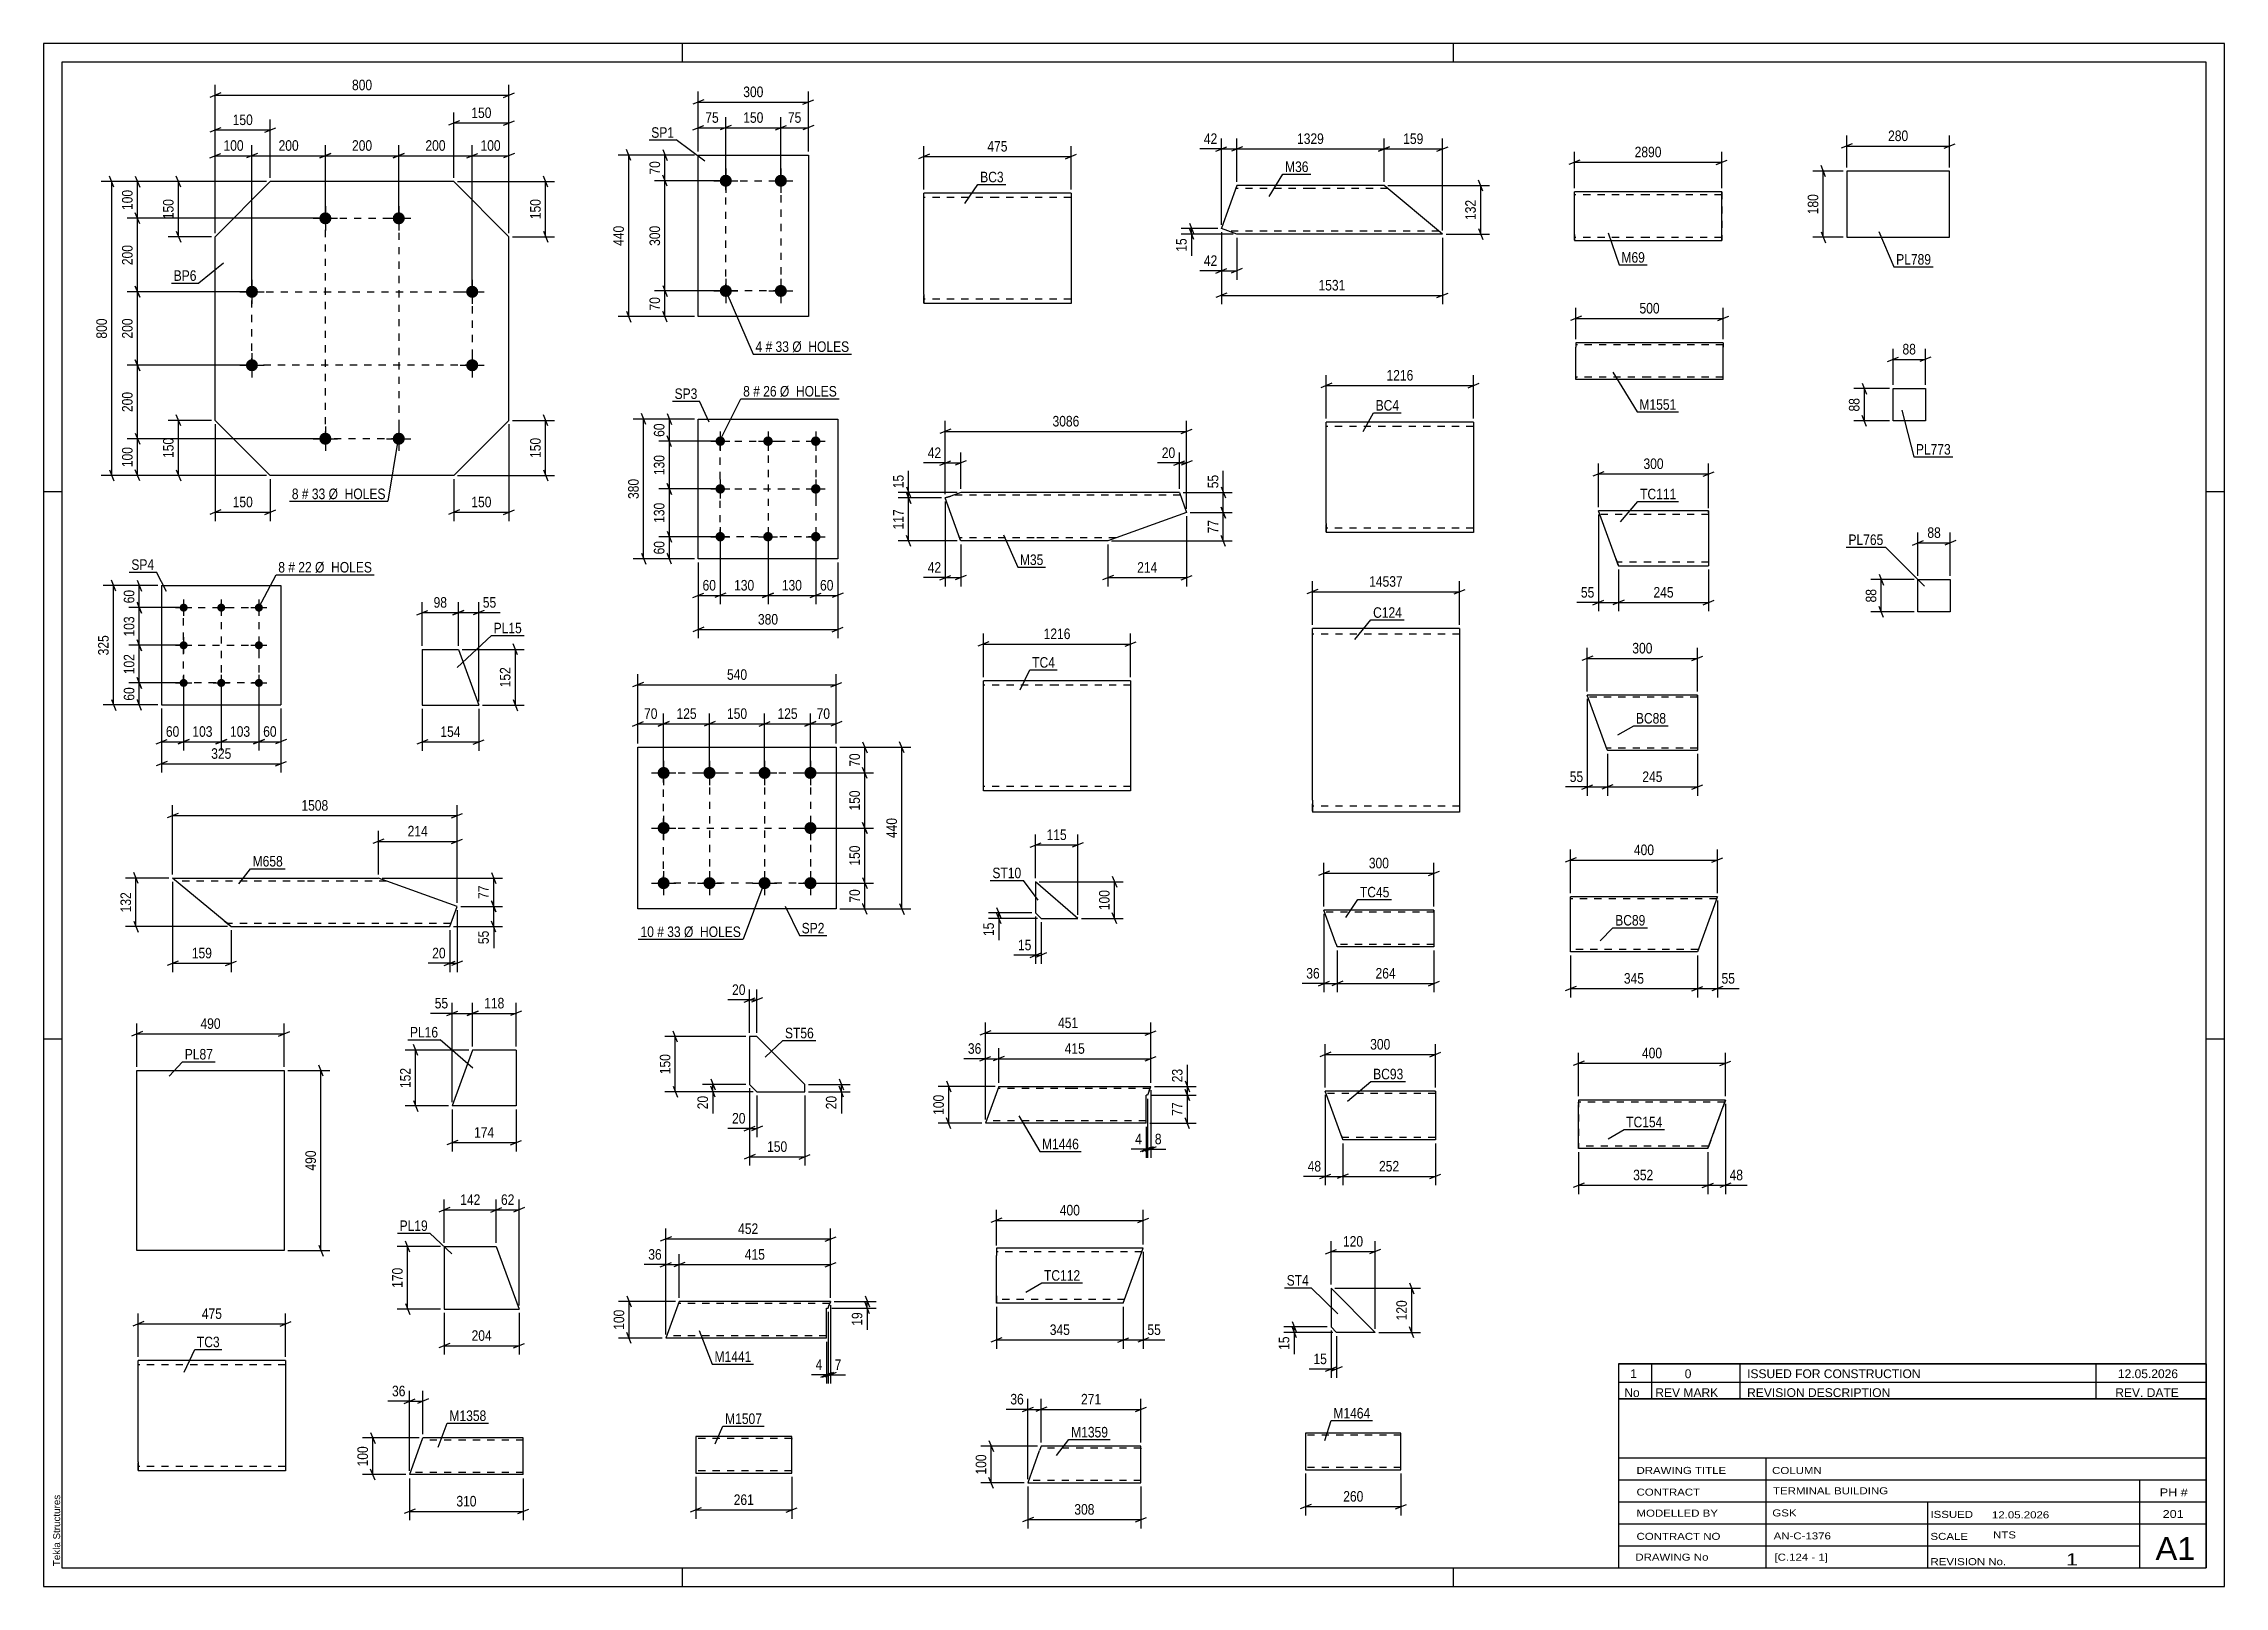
# Model space of a CAD drawing. Header units: millimetres. Extents: x 0 to 594, y 0 to 420.
import ezdxf

# ---------------------------------------------------------------- set-up
doc = ezdxf.new("R2010")
doc.units = ezdxf.units.MM
doc.linetypes.add('DXK_LINE_DOT2', pattern=[3.9198, 1.9599, -1.9599])
doc.styles.add('Arial', font='ARIAL.TTF', dxfattribs={"height": 0.2})
doc.styles.add('Arial Narrow', font='ARIALN.TTF', dxfattribs={"height": 0.2})

# ---------------------------------------------------------------- blocks, each defined once
blk = doc.blocks.new('Unknown-708355652-1130')
at = {"color": 5, "linetype": 'Continuous'}
for p, q in [((594, 420), (0, 420)), ((0, 420), (0, 0)), ((174, 415), (174, 420)), ((384, 415), (384, 420)), ((594, 0), (594, 420)), ((589, 415), (5, 415)), ((5, 415), (5, 5)), ((589, 5), (589, 415)), ((5, 298), (0, 298)), ((594, 298), (589, 298)), ((5, 149), (0, 149)), ((594, 149), (589, 149)), ((0, 0), (594, 0)), ((5, 5), (589, 5)), ((174, 0), (174, 5)), ((384, 0), (384, 5))]:
    blk.add_line(p, q, dxfattribs=at)
at = {"color": 174, "linetype": 'Continuous', "style": 'Arial'}
blk.add_text('Tekla Structures', height=1.9102, rotation=90, dxfattribs=at).set_placement((4.5, 5.5))
blk = doc.blocks.new('Part-708355652-8704 - 8703')
at = {"color": 2, "linetype": 'Continuous'}
for p, q in [((270.18, 191.84), (270.18, 183.34)), ((281.68, 181.84), (270.18, 191.84)), ((270.18, 183.34), (271.68, 181.84)), ((271.68, 181.84), (281.68, 181.84))]:
    blk.add_line(p, q, dxfattribs=at)
blk = doc.blocks.new('Part-708355652-12765 - 12764')
at = {"color": 2, "linetype": 'Continuous'}
for p, q in [((351.92, 175.33), (348.71, 184.13)), ((378.71, 184.13), (348.71, 184.13)), ((378.71, 184.13), (378.71, 184.04)), ((378.71, 184.04), (378.71, 174.13)), ((352.22, 174.48), (351.92, 175.33)), ((352.32, 174.22), (352.22, 174.48)), ((352.35, 174.13), (352.32, 174.22)), ((378.71, 174.13), (352.35, 174.13))]:
    blk.add_line(p, q, dxfattribs=at)
at = {"color": 7, "linetype": 'DXK_LINE_DOT2'}
for p, q in [((378.71, 183.53), (348.93, 183.53)), ((378.71, 183.77), (378.71, 184.13)), ((378.71, 174.73), (352.13, 174.73)), ((352.35, 174.13), (352.22, 174.48))]:
    blk.add_line(p, q, dxfattribs=at)
blk = doc.blocks.new('Part-708355652-8672 - 8671')
at = {"color": 2, "linetype": 'Continuous'}
for p, q in [((503.75, 317.28), (503.75, 326.08)), ((503.75, 326.08), (512.55, 326.08)), ((512.55, 326.08), (512.55, 317.28)), ((512.55, 317.28), (503.75, 317.28))]:
    blk.add_line(p, q, dxfattribs=at)
blk = doc.blocks.new('Part-708355652-8401 - 8396')
at = {"color": 2, "linetype": 'Continuous'}
for p, q in [((275.99, 246.55), (255.99, 246.55)), ((255.99, 218.95), (255.99, 246.55)), ((296.09, 246.55), (276.09, 246.55)), ((296.09, 246.55), (296.09, 216.55)), ((255.99, 216.55), (255.99, 218.95)), ((275.99, 216.55), (255.99, 216.55)), ((296.09, 216.55), (276.09, 216.55))]:
    blk.add_line(p, q, dxfattribs=at)
at = {"color": 7, "linetype": 'DXK_LINE_DOT2'}
for p, q in [((275.99, 245.35), (255.99, 245.35)), ((296.09, 245.35), (276.09, 245.35)), ((255.99, 216.74), (255.99, 218.95)), ((255.99, 217.75), (255.99, 217.84)), ((275.99, 217.75), (255.99, 217.75)), ((296.09, 217.75), (276.09, 217.75)), ((296.09, 217.75), (296.09, 217.84))]:
    blk.add_line(p, q, dxfattribs=at)
blk = doc.blocks.new('Part-708355652-8750 - 8749')
at = {"color": 2, "linetype": 'Continuous'}
for p, q in [((203.79, 40.81), (177.64, 40.81)), ((177.64, 40.81), (177.64, 30.9)), ((203.79, 32.01), (203.79, 40.81)), ((177.64, 30.9), (177.64, 30.81)), ((177.64, 30.81), (203.79, 30.81)), ((203.79, 30.81), (203.79, 32.01))]:
    blk.add_line(p, q, dxfattribs=at)
at = {"color": 7, "linetype": 'DXK_LINE_DOT2'}
for p, q in [((203.79, 40.21), (177.64, 40.21)), ((203.79, 40.21), (203.79, 40.16)), ((203.79, 40.16), (203.79, 40.21)), ((203.79, 40.07), (203.79, 40.16)), ((203.79, 40.16), (203.79, 40.07)), ((177.64, 31.41), (177.64, 31.45)), ((203.79, 31.41), (177.64, 31.41)), ((203.79, 31.45), (203.79, 31.78)), ((203.79, 31.41), (203.79, 31.45))]:
    blk.add_line(p, q, dxfattribs=at)
blk = doc.blocks.new('Part-708355652-12773 - 12772')
at = {"color": 2, "linetype": 'Continuous'}
for p, q in [((353.45, 122.8), (349.08, 134.8)), ((379.08, 134.8), (349.08, 134.8)), ((379.08, 134.8), (379.08, 134.71)), ((379.08, 134.71), (379.08, 121.6)), ((353.75, 121.95), (353.45, 122.8)), ((353.85, 121.69), (353.75, 121.95)), ((353.88, 121.6), (353.85, 121.69)), ((379.08, 121.6), (353.88, 121.6))]:
    blk.add_line(p, q, dxfattribs=at)
at = {"color": 7, "linetype": 'DXK_LINE_DOT2'}
for p, q in [((379.08, 134.2), (349.3, 134.2)), ((379.08, 134.71), (379.08, 134.8)), ((379.08, 134.61), (379.08, 134.71)), ((353.45, 122.8), (353.61, 122.34)), ((379.08, 122.2), (353.66, 122.2))]:
    blk.add_line(p, q, dxfattribs=at)
blk = doc.blocks.new('Part-708355652-8680 - 8679')
at = {"color": 2, "linetype": 'Continuous'}
for p, q in [((491.14, 385.28), (491.14, 367.28)), ((519.14, 385.28), (491.14, 385.28)), ((519.14, 367.28), (519.14, 385.28)), ((491.14, 367.28), (519.14, 367.28))]:
    blk.add_line(p, q, dxfattribs=at)
blk = doc.blocks.new('Part-708355652-8408 - 8407')
at = {"color": 2, "linetype": 'Continuous'}
for p, q in [((249.8, 297.83), (247.07, 296.84)), ((269.8, 297.83), (249.8, 297.83)), ((309.35, 297.83), (269.9, 297.83)), ((309.35, 297.83), (311.32, 292.35)), ((247.07, 296.84), (245.6, 296.31)), ((249.24, 286.23), (245.6, 296.31)), ((311.32, 292.35), (289.9, 284.63)), ((249.82, 284.63), (249.24, 286.23)), ((269.8, 284.63), (249.82, 284.63)), ((289.9, 284.63), (269.9, 284.63))]:
    blk.add_line(p, q, dxfattribs=at)
at = {"color": 7, "linetype": 'DXK_LINE_DOT2'}
for p, q in [((269.8, 297.03), (247.59, 297.03)), ((309.64, 297.03), (269.9, 297.03)), ((245.6, 296.31), (246.22, 296.53)), ((246.22, 296.53), (247.07, 296.84)), ((249.77, 284.75), (249.24, 286.23)), ((269.8, 285.43), (249.53, 285.43)), ((292.12, 285.43), (269.9, 285.43))]:
    blk.add_line(p, q, dxfattribs=at)
blk = doc.blocks.new('Part-708355652-12740 - 12739')
at = {"color": 2, "linetype": 'Continuous'}
for p, q in [((428.24, 279.85), (423.51, 292.85)), ((453.51, 292.85), (423.51, 292.85)), ((453.51, 292.85), (453.51, 277.85)), ((428.24, 279.85), (428.97, 277.85)), ((428.97, 277.85), (453.51, 277.85))]:
    blk.add_line(p, q, dxfattribs=at)
at = {"color": 7, "linetype": 'DXK_LINE_DOT2'}
for p, q in [((453.51, 291.85), (423.87, 291.85)), ((453.51, 292.26), (453.51, 292.85)), ((428.91, 278), (428.24, 279.85)), ((453.51, 278.85), (428.6, 278.85))]:
    blk.add_line(p, q, dxfattribs=at)
blk = doc.blocks.new('Part-708355652-12792 - 12791')
at = {"color": 2, "linetype": 'Continuous'}
for p, q in [((455.91, 187.74), (415.91, 187.74)), ((415.91, 173.94), (415.91, 187.74)), ((455.47, 186.54), (450.45, 172.74)), ((455.78, 187.39), (455.47, 186.54)), ((455.88, 187.65), (455.78, 187.39)), ((455.91, 187.74), (455.88, 187.65)), ((415.91, 172.83), (415.91, 173.94)), ((415.91, 172.74), (415.91, 172.83)), ((450.45, 172.74), (415.91, 172.74))]:
    blk.add_line(p, q, dxfattribs=at)
at = {"color": 7, "linetype": 'DXK_LINE_DOT2'}
for p, q in [((455.69, 187.14), (415.91, 187.14)), ((455.91, 187.74), (455.78, 187.39)), ((415.91, 173.09), (415.91, 173.94)), ((450.67, 173.34), (415.91, 173.34))]:
    blk.add_line(p, q, dxfattribs=at)
blk = doc.blocks.new('Part-708355652-8688 - 8687')
at = {"color": 2, "linetype": 'Continuous'}
for p, q in [((369.38, 316.93), (349.38, 316.93)), ((349.38, 289.33), (349.38, 316.93)), ((389.48, 316.93), (369.48, 316.93)), ((389.48, 316.93), (389.48, 286.93)), ((349.38, 289.33), (349.38, 286.93)), ((369.38, 286.93), (349.38, 286.93)), ((389.48, 286.93), (369.48, 286.93))]:
    blk.add_line(p, q, dxfattribs=at)
at = {"color": 7, "linetype": 'DXK_LINE_DOT2'}
for p, q in [((369.38, 315.73), (349.38, 315.73)), ((389.48, 315.73), (369.48, 315.73)), ((349.38, 287.11), (349.38, 289.33)), ((349.38, 288.13), (349.38, 288.22)), ((369.38, 288.13), (349.38, 288.13)), ((389.48, 288.13), (369.48, 288.13)), ((389.48, 288.13), (389.48, 288.22))]:
    blk.add_line(p, q, dxfattribs=at)
blk = doc.blocks.new('Part-708355652-8416 - 8415')
at = {"color": 2, "linetype": 'Continuous'}
for p, q in [((325.02, 381.34), (320.84, 369.74)), ((345, 381.34), (325.02, 381.34)), ((365.1, 381.34), (345.1, 381.34)), ((381.03, 368.14), (365.1, 381.34)), ((320.84, 369.74), (320.81, 369.65)), ((325, 368.14), (320.81, 369.65)), ((345, 368.14), (325, 368.14)), ((381.03, 368.14), (345.1, 368.14))]:
    blk.add_line(p, q, dxfattribs=at)
at = {"color": 7, "linetype": 'DXK_LINE_DOT2'}
for p, q in [((345, 380.54), (324.73, 380.54)), ((366.07, 380.54), (345.1, 380.54)), ((320.81, 369.65), (320.84, 369.74)), ((320.84, 369.74), (320.81, 369.65)), ((320.84, 369.74), (320.81, 369.65)), ((345, 368.94), (322.79, 368.94)), ((380.07, 368.94), (345.1, 368.94)), ((379.79, 369.17), (379.84, 369.12)), ((380, 369), (380.07, 368.94))]:
    blk.add_line(p, q, dxfattribs=at)
blk = doc.blocks.new('Part-708355652-12783 - 12782')
at = {"color": 2, "linetype": 'Continuous'}
for p, q in [((259.53, 92.09), (259.53, 90.09)), ((299.53, 92.09), (259.53, 92.09)), ((259.53, 79.09), (259.53, 90.09)), ((294.07, 77.09), (299.53, 92.09)), ((259.53, 77.09), (259.53, 79.09)), ((294.07, 77.09), (259.53, 77.09))]:
    blk.add_line(p, q, dxfattribs=at)
at = {"color": 7, "linetype": 'DXK_LINE_DOT2'}
for p, q in [((259.53, 92.09), (259.53, 91.5)), ((299.17, 91.09), (259.53, 91.09)), ((259.53, 79.09), (259.53, 77.24)), ((294.43, 78.09), (259.53, 78.09))]:
    blk.add_line(p, q, dxfattribs=at)
blk = doc.blocks.new('Part-708355652-12800 - 12799')
at = {"color": 2, "linetype": 'Continuous'}
for p, q in [((418.11, 132.41), (418.11, 132.41)), ((418.11, 132.41), (418.11, 131.21)), ((458.11, 132.41), (418.11, 132.41)), ((418.11, 119.21), (418.11, 131.21)), ((453.3, 119.21), (458.11, 132.41)), ((418.11, 119.21), (418.11, 119.21)), ((453.3, 119.21), (418.11, 119.21))]:
    blk.add_line(p, q, dxfattribs=at)
at = {"color": 7, "linetype": 'DXK_LINE_DOT2'}
for p, q in [((418.11, 132.41), (418.11, 119.21)), ((418.11, 131.81), (418.11, 131.81)), ((457.89, 131.81), (418.11, 131.81)), ((418.11, 131.77), (418.11, 131.81)), ((418.11, 131.67), (418.11, 131.77)), ((418.11, 131.64), (418.11, 131.67)), ((418.11, 131.44), (418.11, 131.64)), ((458.11, 132.41), (453.3, 119.21)), ((458.11, 132.41), (458.11, 132.41)), ((418.11, 119.86), (418.11, 119.95)), ((418.11, 119.81), (418.11, 119.81)), ((453.52, 119.81), (418.11, 119.81)), ((453.3, 119.21), (453.3, 119.21))]:
    blk.add_line(p, q, dxfattribs=at)
blk = doc.blocks.new('Part-708355652-8695 - 8694')
at = {"color": 2, "linetype": 'Continuous'}
for p, q in [((365.58, 260.8), (345.58, 260.8)), ((345.58, 214), (345.58, 260.8)), ((385.68, 260.8), (365.68, 260.8)), ((385.68, 260.8), (385.68, 210.8)), ((345.58, 214), (345.58, 210.8)), ((365.58, 210.8), (345.58, 210.8)), ((385.68, 210.8), (365.68, 210.8))]:
    blk.add_line(p, q, dxfattribs=at)
at = {"color": 7, "linetype": 'DXK_LINE_DOT2'}
for p, q in [((365.58, 259.2), (345.58, 259.2)), ((385.68, 259.2), (365.68, 259.2)), ((345.58, 211.04), (345.58, 214)), ((365.58, 212.4), (345.58, 212.4)), ((385.68, 212.4), (365.68, 212.4))]:
    blk.add_line(p, q, dxfattribs=at)
blk = doc.blocks.new('Part-708355652-8423 - 8422')
at = {"color": 2, "linetype": 'Continuous'}
for p, q in [((436.98, 379.62), (416.98, 379.62)), ((416.98, 368.02), (416.98, 379.62)), ((457.08, 379.62), (437.08, 379.62)), ((457.08, 366.42), (457.08, 379.62)), ((416.98, 368.02), (416.98, 366.42)), ((416.98, 366.42), (436.98, 366.42)), ((437.08, 366.42), (457.08, 366.42))]:
    blk.add_line(p, q, dxfattribs=at)
at = {"color": 7, "linetype": 'DXK_LINE_DOT2'}
for p, q in [((436.98, 378.82), (416.98, 378.82)), ((457.08, 378.82), (437.08, 378.82)), ((457.08, 379.62), (457.08, 379.62)), ((457.08, 379.62), (457.08, 366.42)), ((416.98, 366.54), (416.98, 368.02)), ((416.98, 367.22), (416.98, 367.28)), ((436.98, 367.22), (416.98, 367.22)), ((457.08, 367.22), (437.08, 367.22))]:
    blk.add_line(p, q, dxfattribs=at)
blk = doc.blocks.new('Part-708355652-8462 - 8461')
at = {"color": 2, "linetype": 'Continuous'}
for p, q in [((61.74, 382.44), (46.74, 367.44)), ((111.74, 382.44), (61.74, 382.44)), ((111.74, 382.44), (126.74, 367.44)), ((46.74, 317.44), (46.74, 367.44)), ((126.74, 317.44), (126.74, 367.44)), ((61.74, 302.44), (46.74, 317.44)), ((126.74, 317.44), (111.74, 302.44)), ((111.74, 302.44), (61.74, 302.44))]:
    blk.add_line(p, q, dxfattribs=at)
blk = doc.blocks.new('Bolt-708355652-8463 - 8461')
at = {"linetype": 'Continuous'}
for points in [[(76.74, 374.09, -1), (76.74, 370.79, -1)], [(96.74, 374.09, -1), (96.74, 370.79, -1)], [(56.74, 354.09, -1), (56.74, 350.79, -1)], [(116.74, 354.09, -1), (116.74, 350.79, -1)], [(56.74, 334.09, -1), (56.74, 330.79, -1)], [(116.74, 334.09, -1), (116.74, 330.79, -1)], [(76.74, 314.09, -1), (76.74, 310.79, -1)], [(96.74, 314.09, -1), (96.74, 310.79, -1)]]:
    blk.add_hatch(color=1, dxfattribs=at).paths.add_polyline_path(points)
at = {"color": 1, "linetype": 'Continuous'}
for p, q in [((76.74, 375.74), (76.74, 369.14)), ((96.74, 375.74), (96.74, 369.14)), ((73.44, 372.44), (80.04, 372.44)), ((93.44, 372.44), (100.04, 372.44)), ((53.44, 352.44), (60.04, 352.44)), ((56.74, 355.74), (56.74, 349.14)), ((113.44, 352.44), (120.04, 352.44)), ((116.74, 355.74), (116.74, 349.14)), ((56.74, 335.74), (56.74, 329.14)), ((116.74, 335.74), (116.74, 329.14)), ((53.44, 332.44), (60.04, 332.44)), ((113.44, 332.44), (120.04, 332.44)), ((76.74, 315.74), (76.74, 309.14)), ((96.74, 315.74), (96.74, 309.14)), ((73.44, 312.44), (80.04, 312.44)), ((93.44, 312.44), (100.04, 312.44))]:
    blk.add_line(p, q, dxfattribs=at)
blk = doc.blocks.new('Part-708355652-8470 - 8469')
at = {"color": 2, "linetype": 'Continuous'}
for p, q in [((49.15, 181.23), (35.15, 192.83)), ((35.15, 192.83), (71.08, 192.83)), ((71.18, 192.83), (91.18, 192.83)), ((112.6, 185.11), (91.18, 192.83)), ((110.63, 179.63), (112.6, 185.11)), ((49.15, 181.23), (51.08, 179.63)), ((51.08, 179.63), (71.08, 179.63)), ((71.18, 179.63), (110.63, 179.63))]:
    blk.add_line(p, q, dxfattribs=at)
at = {"color": 7, "linetype": 'DXK_LINE_DOT2'}
for p, q in [((71.08, 192.03), (36.12, 192.03)), ((93.4, 192.03), (71.18, 192.03)), ((50.93, 179.76), (49.15, 181.23)), ((49.83, 180.67), (49.89, 180.62)), ((50.04, 180.5), (50.11, 180.43)), ((71.08, 180.43), (50.11, 180.43)), ((110.92, 180.43), (71.18, 180.43))]:
    blk.add_line(p, q, dxfattribs=at)
blk = doc.blocks.new('Part-708355652-8477 - 8476')
at = {"color": 2, "linetype": 'Continuous'}
for p, q in [((25.42, 91.43), (25.42, 140.43)), ((25.42, 140.43), (45.42, 140.43)), ((45.52, 140.43), (65.52, 140.43)), ((65.52, 140.43), (65.52, 91.43)), ((45.42, 91.43), (25.42, 91.43)), ((65.52, 91.43), (45.52, 91.43))]:
    blk.add_line(p, q, dxfattribs=at)
blk = doc.blocks.new('Part-708355652-8484 - 8483')
at = {"color": 2, "linetype": 'Continuous'}
for p, q in [((45.79, 61.47), (25.79, 61.47)), ((25.79, 33.87), (25.79, 61.47)), ((65.89, 61.47), (45.89, 61.47)), ((65.89, 61.47), (65.89, 31.47)), ((25.79, 33.87), (25.79, 31.47)), ((45.79, 31.47), (25.79, 31.47)), ((65.89, 31.47), (45.89, 31.47))]:
    blk.add_line(p, q, dxfattribs=at)
at = {"color": 7, "linetype": 'DXK_LINE_DOT2'}
for p, q in [((45.79, 60.27), (25.79, 60.27)), ((65.89, 60.27), (45.89, 60.27)), ((25.79, 31.65), (25.79, 33.87)), ((25.79, 32.67), (25.79, 32.76)), ((45.79, 32.67), (25.79, 32.67)), ((65.89, 32.67), (45.89, 32.67)), ((65.89, 32.67), (65.89, 32.76))]:
    blk.add_line(p, q, dxfattribs=at)
blk = doc.blocks.new('Part-708355652-8492 - 8491')
at = {"color": 2, "linetype": 'Continuous'}
for p, q in [((259.76, 379.27), (239.76, 379.27)), ((239.76, 351.67), (239.76, 379.27)), ((279.86, 379.27), (259.86, 379.27)), ((279.86, 379.27), (279.86, 349.27)), ((239.76, 351.67), (239.76, 349.27)), ((259.76, 349.27), (239.76, 349.27)), ((279.86, 349.27), (259.86, 349.27))]:
    blk.add_line(p, q, dxfattribs=at)
at = {"color": 7, "linetype": 'DXK_LINE_DOT2'}
for p, q in [((259.76, 378.07), (239.76, 378.07)), ((279.86, 378.07), (259.86, 378.07)), ((239.76, 349.46), (239.76, 351.67)), ((239.76, 350.47), (239.76, 350.57)), ((259.76, 350.47), (239.76, 350.47)), ((279.86, 350.47), (259.86, 350.47)), ((279.86, 350.47), (279.86, 350.57))]:
    blk.add_line(p, q, dxfattribs=at)
blk = doc.blocks.new('Part-708355652-8500 - 8499')
at = {"color": 2, "linetype": 'Continuous'}
for p, q in [((161.88, 184.45), (161.88, 228.45)), ((161.88, 228.45), (215.88, 228.45)), ((215.88, 228.45), (215.88, 184.45)), ((215.88, 184.45), (161.88, 184.45))]:
    blk.add_line(p, q, dxfattribs=at)
blk = doc.blocks.new('Bolt-708355652-8501 - 8499')
at = {"linetype": 'Continuous'}
for points in [[(168.88, 223.1, -1), (168.88, 219.8, -1)], [(181.38, 223.1, -1), (181.38, 219.8, -1)], [(196.38, 223.1, -1), (196.38, 219.8, -1)], [(208.88, 223.1, -1), (208.88, 219.8, -1)], [(168.88, 208.1, -1), (168.88, 204.8, -1)], [(208.88, 208.1, -1), (208.88, 204.8, -1)], [(168.88, 193.1, -1), (168.88, 189.8, -1)], [(181.38, 193.1, -1), (181.38, 189.8, -1)], [(196.38, 193.1, -1), (196.38, 189.8, -1)], [(208.88, 193.1, -1), (208.88, 189.8, -1)]]:
    blk.add_hatch(color=1, dxfattribs=at).paths.add_polyline_path(points)
at = {"color": 1, "linetype": 'Continuous'}
for p, q in [((165.58, 221.45), (172.18, 221.45)), ((168.88, 224.75), (168.88, 218.15)), ((178.08, 221.45), (184.68, 221.45)), ((181.38, 224.75), (181.38, 218.15)), ((193.08, 221.45), (199.68, 221.45)), ((196.38, 224.75), (196.38, 218.15)), ((205.58, 221.45), (212.18, 221.45)), ((208.88, 224.75), (208.88, 218.15)), ((168.88, 209.75), (168.88, 203.15)), ((208.88, 209.75), (208.88, 203.15)), ((165.58, 206.45), (172.18, 206.45)), ((205.58, 206.45), (212.18, 206.45)), ((165.58, 191.45), (172.18, 191.45)), ((168.88, 194.75), (168.88, 188.15)), ((178.08, 191.45), (184.68, 191.45)), ((181.38, 194.75), (181.38, 188.15)), ((193.08, 191.45), (199.68, 191.45)), ((196.38, 194.75), (196.38, 188.15)), ((205.58, 191.45), (212.18, 191.45)), ((208.88, 194.75), (208.88, 188.15))]:
    blk.add_line(p, q, dxfattribs=at)
blk = doc.blocks.new('Part-708355652-8508 - 8507')
at = {"color": 2, "linetype": 'Continuous'}
for p, q in [((178.31, 345.67), (178.31, 389.67)), ((178.31, 389.67), (208.31, 389.67)), ((208.31, 389.67), (208.31, 345.67)), ((208.31, 345.67), (178.31, 345.67))]:
    blk.add_line(p, q, dxfattribs=at)
blk = doc.blocks.new('Bolt-708355652-8509 - 8507')
at = {"linetype": 'Continuous'}
for points in [[(185.81, 384.32, -1), (185.81, 381.02, -1)], [(200.81, 384.32, -1), (200.81, 381.02, -1)], [(185.81, 354.32, -1), (185.81, 351.02, -1)], [(200.81, 354.32, -1), (200.81, 351.02, -1)]]:
    blk.add_hatch(color=1, dxfattribs=at).paths.add_polyline_path(points)
at = {"color": 1, "linetype": 'Continuous'}
for p, q in [((182.51, 382.67), (189.11, 382.67)), ((185.81, 385.97), (185.81, 379.37)), ((197.51, 382.67), (204.11, 382.67)), ((200.81, 385.97), (200.81, 379.37)), ((182.51, 352.67), (189.11, 352.67)), ((185.81, 355.97), (185.81, 349.37)), ((197.51, 352.67), (204.11, 352.67)), ((200.81, 355.97), (200.81, 349.37))]:
    blk.add_line(p, q, dxfattribs=at)
blk = doc.blocks.new('Part-708355652-8516 - 8515')
at = {"color": 2, "linetype": 'Continuous'}
for p, q in [((350.66, 81.15), (350.66, 70.65)), ((362.66, 69.15), (350.66, 81.15)), ((352.16, 69.15), (350.66, 70.65)), ((362.66, 69.15), (352.16, 69.15))]:
    blk.add_line(p, q, dxfattribs=at)
blk = doc.blocks.new('Part-708355652-8548 - 8547')
at = {"color": 2, "linetype": 'Continuous'}
for p, q in [((178.31, 279.77), (178.31, 317.77)), ((178.31, 317.77), (216.31, 317.77)), ((216.31, 317.77), (216.31, 279.77)), ((216.31, 279.77), (178.31, 279.77))]:
    blk.add_line(p, q, dxfattribs=at)
blk = doc.blocks.new('Bolt-708355652-8549 - 8547')
at = {"linetype": 'Continuous'}
for points in [[(184.31, 313.07, -1), (184.31, 310.47, -1)], [(197.31, 313.07, -1), (197.31, 310.47, -1)], [(210.31, 313.07, -1), (210.31, 310.47, -1)], [(184.31, 300.07, -1), (184.31, 297.47, -1)], [(210.31, 300.07, -1), (210.31, 297.47, -1)], [(184.31, 287.07, -1), (184.31, 284.47, -1)], [(197.31, 287.07, -1), (197.31, 284.47, -1)], [(210.31, 287.07, -1), (210.31, 284.47, -1)]]:
    blk.add_hatch(color=1, dxfattribs=at).paths.add_polyline_path(points)
at = {"color": 1, "linetype": 'Continuous'}
for p, q in [((181.71, 311.77), (186.91, 311.77)), ((184.31, 314.37), (184.31, 309.17)), ((194.71, 311.77), (199.91, 311.77)), ((197.31, 314.37), (197.31, 309.17)), ((207.71, 311.77), (212.91, 311.77)), ((210.31, 314.37), (210.31, 309.17)), ((181.71, 298.77), (186.91, 298.77)), ((184.31, 301.37), (184.31, 296.17)), ((207.71, 298.77), (212.91, 298.77)), ((210.31, 301.37), (210.31, 296.17)), ((181.71, 285.77), (186.91, 285.77)), ((184.31, 288.37), (184.31, 283.17)), ((194.71, 285.77), (199.91, 285.77)), ((197.31, 288.37), (197.31, 283.17)), ((207.71, 285.77), (212.91, 285.77)), ((210.31, 288.37), (210.31, 283.17))]:
    blk.add_line(p, q, dxfattribs=at)
blk = doc.blocks.new('Part-708355652-8556 - 8555')
at = {"color": 2, "linetype": 'Continuous'}
for p, q in [((32.14, 272.45), (32.14, 239.95)), ((32.14, 272.45), (64.64, 272.45)), ((64.64, 272.45), (64.64, 239.95)), ((32.14, 239.95), (64.64, 239.95))]:
    blk.add_line(p, q, dxfattribs=at)
blk = doc.blocks.new('Bolt-708355652-8557 - 8555')
at = {"linetype": 'Continuous'}
for points in [[(38.14, 267.55, -1), (38.14, 265.35, -1)], [(48.39, 267.55, -1), (48.39, 265.35, -1)], [(58.64, 267.55, -1), (58.64, 265.35, -1)], [(38.14, 257.3, -1), (38.14, 255.1, -1)], [(58.64, 257.3, -1), (58.64, 255.1, -1)], [(38.14, 247.05, -1), (38.14, 244.85, -1)], [(48.39, 247.05, -1), (48.39, 244.85, -1)], [(58.64, 247.05, -1), (58.64, 244.85, -1)]]:
    blk.add_hatch(color=1, dxfattribs=at).paths.add_polyline_path(points)
at = {"color": 1, "linetype": 'Continuous'}
for p, q in [((38.14, 268.65), (38.14, 264.25)), ((48.39, 268.65), (48.39, 264.25)), ((58.64, 268.65), (58.64, 264.25)), ((35.94, 266.45), (40.34, 266.45)), ((46.19, 266.45), (50.59, 266.45)), ((56.44, 266.45), (60.84, 266.45)), ((35.94, 256.2), (40.34, 256.2)), ((38.14, 258.4), (38.14, 254)), ((56.44, 256.2), (60.84, 256.2)), ((58.64, 258.4), (58.64, 254)), ((35.94, 245.95), (40.34, 245.95)), ((38.14, 248.15), (38.14, 243.75)), ((46.19, 245.95), (50.59, 245.95)), ((48.39, 248.15), (48.39, 243.75)), ((56.44, 245.95), (60.84, 245.95)), ((58.64, 248.15), (58.64, 243.75))]:
    blk.add_line(p, q, dxfattribs=at)
blk = doc.blocks.new('Part-708355652-8585 - 8584')
at = {"color": 2, "linetype": 'Continuous'}
for p, q in [((103.13, 255.1), (103.13, 239.9)), ((103.13, 255.1), (112.97, 255.1)), ((112.97, 255.1), (118.5, 239.9)), ((103.13, 239.9), (118.5, 239.9))]:
    blk.add_line(p, q, dxfattribs=at)
blk = doc.blocks.new('Part-708355652-8592 - 8591')
at = {"color": 2, "linetype": 'Continuous'}
for p, q in [((116.84, 146), (111.31, 130.8)), ((128.67, 146), (116.84, 146)), ((128.67, 146), (128.67, 130.8)), ((128.67, 130.8), (111.31, 130.8))]:
    blk.add_line(p, q, dxfattribs=at)
blk = doc.blocks.new('Part-708355652-8599 - 8598')
at = {"color": 2, "linetype": 'Continuous'}
for p, q in [((109.13, 92.5), (109.13, 75.5)), ((109.13, 92.5), (123.31, 92.5)), ((123.31, 92.5), (129.5, 75.5)), ((109.13, 75.5), (129.5, 75.5))]:
    blk.add_line(p, q, dxfattribs=at)
blk = doc.blocks.new('Part-708355652-8607 - 8606')
at = {"color": 2, "linetype": 'Continuous'}
for p, q in [((194.3, 149.66), (192.3, 149.66)), ((192.3, 149.66), (192.3, 136.66)), ((207.3, 136.66), (194.3, 149.66)), ((192.3, 136.66), (194.3, 134.66)), ((207.3, 134.66), (207.3, 136.66)), ((194.3, 134.66), (207.3, 134.66))]:
    blk.add_line(p, q, dxfattribs=at)
blk = doc.blocks.new('Part-708355652-8621 - 8620')
at = {"color": 2, "linetype": 'Continuous'}
for p, q in [((173.12, 77.59), (169.48, 67.59)), ((193.12, 77.59), (173.12, 77.59)), ((214.34, 77.59), (193.22, 77.59)), ((214.3, 77.5), (213.9, 76.39)), ((214.34, 77.59), (214.3, 77.5)), ((213.22, 75.74), (213.66, 75.74)), ((213.22, 67.59), (213.22, 75.74)), ((213.66, 75.74), (213.9, 76.39)), ((193.12, 67.59), (169.48, 67.59)), ((213.22, 67.59), (193.22, 67.59))]:
    blk.add_line(p, q, dxfattribs=at)
at = {"color": 7, "linetype": 'DXK_LINE_DOT2'}
for p, q in [((213.9, 76.39), (214.21, 77.24)), ((193.12, 76.99), (172.9, 76.99)), ((214.12, 76.99), (193.22, 76.99)), ((169.7, 68.19), (169.71, 68.24)), ((193.12, 68.19), (169.7, 68.19)), ((213.22, 68.19), (193.22, 68.19))]:
    blk.add_line(p, q, dxfattribs=at)
blk = doc.blocks.new('Part-708355652-8628 - 8627')
at = {"color": 2, "linetype": 'Continuous'}
for p, q in [((99.72, 30.5), (103.32, 40.41)), ((130.65, 40.41), (103.32, 40.41)), ((130.65, 30.41), (130.65, 40.41)), ((99.68, 30.41), (99.72, 30.5)), ((130.65, 30.41), (99.68, 30.41))]:
    blk.add_line(p, q, dxfattribs=at)
at = {"color": 7, "linetype": 'DXK_LINE_DOT2'}
for p, q in [((130.65, 39.81), (103.11, 39.81)), ((99.9, 31.01), (99.92, 31.05)), ((130.65, 31.01), (99.9, 31.01)), ((130.65, 31.01), (130.65, 31.05))]:
    blk.add_line(p, q, dxfattribs=at)
blk = doc.blocks.new('Part-708355652-8636 - 8635')
at = {"color": 2, "linetype": 'Continuous'}
for p, q in [((260.17, 136.1), (256.54, 126.1)), ((260.17, 136.1), (280.17, 136.1)), ((280.27, 136.1), (301.56, 136.1)), ((300.71, 133.76), (300.27, 133.76)), ((300.27, 126.1), (300.27, 133.76)), ((301.12, 134.9), (300.71, 133.76)), ((301.52, 136.01), (301.12, 134.9)), ((301.56, 136.1), (301.52, 136.01)), ((280.17, 126.1), (256.54, 126.1)), ((300.27, 126.1), (280.27, 126.1))]:
    blk.add_line(p, q, dxfattribs=at)
at = {"color": 7, "linetype": 'DXK_LINE_DOT2'}
for p, q in [((280.17, 135.5), (259.95, 135.5)), ((301.34, 135.5), (280.27, 135.5)), ((301.12, 134.9), (301.43, 135.75)), ((256.75, 126.7), (256.77, 126.75)), ((280.17, 126.7), (256.75, 126.7)), ((300.27, 126.7), (280.27, 126.7))]:
    blk.add_line(p, q, dxfattribs=at)
blk = doc.blocks.new('Part-708355652-8643 - 8642')
at = {"color": 2, "linetype": 'Continuous'}
for p, q in [((268.14, 28.27), (271.3, 36.98)), ((271.74, 38.18), (271.3, 36.98)), ((298.89, 38.18), (271.74, 38.18)), ((298.89, 29.38), (298.89, 38.18)), ((268.1, 28.18), (268.14, 28.27)), ((268.1, 28.18), (298.89, 28.18)), ((298.89, 28.18), (298.89, 29.38))]:
    blk.add_line(p, q, dxfattribs=at)
at = {"color": 7, "linetype": 'DXK_LINE_DOT2'}
for p, q in [((298.89, 37.58), (271.52, 37.58)), ((298.89, 37.58), (298.89, 37.54)), ((298.89, 37.54), (298.89, 37.58)), ((298.89, 37.44), (298.89, 37.54)), ((298.89, 37.54), (298.89, 37.44)), ((268.32, 28.78), (268.34, 28.83)), ((298.89, 28.78), (268.32, 28.78)), ((298.89, 28.83), (298.89, 29.15)), ((298.89, 28.78), (298.89, 28.83))]:
    blk.add_line(p, q, dxfattribs=at)
blk = doc.blocks.new('Part-708355652-8650 - 8649')
at = {"color": 2, "linetype": 'Continuous'}
for p, q in [((369.71, 41.72), (343.75, 41.72)), ((343.75, 41.72), (343.75, 31.81)), ((369.71, 31.72), (369.71, 41.72)), ((343.75, 31.81), (343.75, 31.72)), ((343.75, 31.72), (369.71, 31.72))]:
    blk.add_line(p, q, dxfattribs=at)
at = {"color": 7, "linetype": 'DXK_LINE_DOT2'}
for p, q in [((369.71, 41.12), (343.75, 41.12)), ((343.75, 32.32), (343.75, 32.37)), ((369.71, 32.32), (343.75, 32.32)), ((369.71, 32.32), (369.71, 32.37))]:
    blk.add_line(p, q, dxfattribs=at)
blk = doc.blocks.new('Part-708355652-8657 - 8656')
at = {"color": 2, "linetype": 'Continuous'}
for p, q in [((510.53, 265.3), (510.53, 274.1)), ((510.53, 274.1), (519.33, 274.1)), ((519.33, 274.1), (519.33, 265.3)), ((519.33, 265.3), (510.53, 265.3))]:
    blk.add_line(p, q, dxfattribs=at)
blk = doc.blocks.new('Part-708355652-8665 - 8664')
at = {"color": 2, "linetype": 'Continuous'}
for p, q in [((417.38, 338.57), (417.38, 337.37)), ((437.38, 338.57), (417.38, 338.57)), ((417.38, 329.31), (417.38, 337.37)), ((457.48, 338.57), (437.48, 338.57)), ((457.48, 338.57), (457.48, 338.47)), ((457.48, 338.47), (457.48, 337.37)), ((457.48, 328.57), (457.48, 337.37)), ((417.38, 328.66), (417.38, 329.31)), ((417.38, 328.57), (417.38, 328.66)), ((437.38, 328.57), (417.38, 328.57)), ((457.48, 328.57), (437.48, 328.57))]:
    blk.add_line(p, q, dxfattribs=at)
at = {"color": 7, "linetype": 'DXK_LINE_DOT2'}
for p, q in [((437.38, 337.97), (417.38, 337.97)), ((457.48, 337.97), (437.48, 337.97)), ((457.48, 338.57), (457.48, 338.57)), ((457.48, 337.37), (457.48, 338.21)), ((417.38, 329.31), (417.38, 328.92)), ((417.38, 329.17), (417.38, 329.21)), ((437.38, 329.17), (417.38, 329.17)), ((417.38, 328.57), (417.38, 328.57)), ((457.48, 329.17), (437.48, 329.17)), ((457.48, 329.17), (457.48, 329.21))]:
    blk.add_line(p, q, dxfattribs=at)
blk = doc.blocks.new('Part-708355652-12756 - 12755')
at = {"color": 2, "linetype": 'Continuous'}
for p, q in [((425.9, 227.73), (420.47, 242.64)), ((450.47, 242.64), (420.47, 242.64)), ((450.47, 242.64), (450.47, 242.55)), ((450.47, 242.55), (450.47, 227.64)), ((425.93, 227.64), (425.9, 227.73)), ((425.93, 227.64), (450.47, 227.64))]:
    blk.add_line(p, q, dxfattribs=at)
at = {"color": 7, "linetype": 'DXK_LINE_DOT2'}
for p, q in [((450.47, 242.04), (420.69, 242.04)), ((450.47, 242.29), (450.47, 242.64)), ((450.47, 228.24), (425.71, 228.24))]:
    blk.add_line(p, q, dxfattribs=at)
blk = doc.blocks.new('Rectangle-708355652-11738 - 8461')
at = {"color": 1, "linetype": 'DXK_LINE_DOT2'}
blk.add_lwpolyline([(76.74, 372.44), (96.74, 372.44), (96.74, 312.44), (76.74, 312.44), (76.74, 372.44)], close=True, dxfattribs=at)
blk = doc.blocks.new('Rectangle-708355652-12081 - 8499')
at = {"color": 1, "linetype": 'DXK_LINE_DOT2'}
blk.add_lwpolyline([(168.88, 221.45), (208.88, 221.45), (208.88, 191.45), (168.88, 191.45), (168.88, 221.45)], close=True, dxfattribs=at)
blk = doc.blocks.new('Rectangle-708355652-11792 - 8507')
at = {"color": 1, "linetype": 'DXK_LINE_DOT2'}
blk.add_lwpolyline([(185.81, 382.67), (200.81, 382.67), (200.81, 352.67), (185.81, 352.67), (185.81, 382.67)], close=True, dxfattribs=at)
blk = doc.blocks.new('Rectangle-708355652-11805 - 8547')
at = {"color": 1, "linetype": 'DXK_LINE_DOT2'}
blk.add_lwpolyline([(184.31, 311.77), (210.31, 311.77), (210.31, 285.77), (184.31, 285.77), (184.31, 311.77)], close=True, dxfattribs=at)
blk = doc.blocks.new('Rectangle-708355652-11765 - 8555')
at = {"color": 1, "linetype": 'DXK_LINE_DOT2'}
blk.add_lwpolyline([(38.14, 266.45), (58.64, 266.45), (58.64, 245.95), (38.14, 245.95), (38.14, 266.45)], close=True, dxfattribs=at)
blk = doc.blocks.new('Rectangle-708355652-11755 - 8461')
at = {"color": 1, "linetype": 'DXK_LINE_DOT2'}
blk.add_lwpolyline([(56.74, 352.44), (116.74, 352.44), (116.74, 332.44), (56.74, 332.44), (56.74, 352.44)], close=True, dxfattribs=at)
blk = doc.blocks.new('Line-708355652-12091 - 8499')
at = {"color": 1, "linetype": 'DXK_LINE_DOT2'}
blk.add_line((168.88, 206.45), (207.9, 206.45), dxfattribs=at)
blk = doc.blocks.new('Line-708355652-11815 - 8547')
at = {"color": 1, "linetype": 'DXK_LINE_DOT2'}
blk.add_line((197.31, 311.77), (197.31, 285.77), dxfattribs=at)
blk = doc.blocks.new('Line-708355652-11775 - 8555')
at = {"color": 1, "linetype": 'DXK_LINE_DOT2'}
blk.add_line((48.39, 266.45), (48.39, 245.95), dxfattribs=at)
blk = doc.blocks.new('Line-708355652-12097 - 8499')
at = {"color": 1, "linetype": 'DXK_LINE_DOT2'}
blk.add_line((181.38, 221.45), (181.38, 191.45), dxfattribs=at)
blk = doc.blocks.new('Line-708355652-11822 - 8547')
at = {"color": 1, "linetype": 'DXK_LINE_DOT2'}
blk.add_line((184.31, 298.77), (210.31, 298.77), dxfattribs=at)
blk = doc.blocks.new('Line-708355652-11782 - 8555')
at = {"color": 1, "linetype": 'DXK_LINE_DOT2'}
blk.add_line((38.14, 256.2), (58.64, 256.2), dxfattribs=at)
blk = doc.blocks.new('Line-708355652-12104 - 8499')
at = {"color": 1, "linetype": 'DXK_LINE_DOT2'}
blk.add_line((196.38, 221.45), (196.38, 191.45), dxfattribs=at)
blk = doc.blocks.new('StraightDimension-708355652-9445 - 8703')
at = {"color": 7, "linetype": 'Continuous'}
for p, q in [((271.18, 191.84), (294.08, 191.84)), ((291.08, 193.34), (292.28, 190.34)), ((291.68, 181.84), (291.68, 191.84)), ((282.68, 181.84), (294.08, 181.84)), ((292.28, 180.34), (291.08, 183.34))]:
    blk.add_line(p, q, dxfattribs=at)
at = {"color": 0}
blk.add_wipeout([(290.93, 190.18), (286.73, 190.18), (286.73, 183.49), (290.93, 183.49)], dxfattribs=at)
at = {"color": 3, "style": 'Arial Narrow'}
blk.add_text('100', height=2.863, rotation=90.00021, dxfattribs=at).set_placement((290.33, 184.09))
blk = doc.blocks.new('StraightDimension-708355652-9437 - 8703')
at = {"color": 7, "linetype": 'Continuous'}
for p, q in [((268.68, 201.24), (271.68, 202.44)), ((270.18, 192.84), (270.18, 204.69)), ((283.18, 202.44), (280.18, 201.24)), ((281.68, 182.84), (281.68, 204.69)), ((270.18, 201.84), (281.68, 201.84))]:
    blk.add_line(p, q, dxfattribs=at)
at = {"color": 0}
blk.add_wipeout([(279.28, 202.59), (279.28, 206.79), (272.59, 206.79), (272.59, 202.59)], dxfattribs=at)
at = {"color": 3, "style": 'Arial Narrow'}
blk.add_text('115', height=2.863, dxfattribs=at).set_placement((273.19, 203.19))
blk = doc.blocks.new('StraightDimension-708355652-9441 - 8703')
at = {"color": 7, "linetype": 'Continuous'}
for p, q in [((259.58, 184.84), (260.78, 181.84)), ((269.18, 183.34), (257.33, 183.34)), ((270.68, 181.84), (257.33, 181.84)), ((260.78, 180.34), (259.58, 183.34)), ((260.18, 181.84), (260.18, 183.34))]:
    blk.add_line(p, q, dxfattribs=at)
at = {"color": 0}
blk.add_wipeout([(259.43, 181.31), (255.23, 181.31), (255.23, 176.45), (259.43, 176.45)], dxfattribs=at)
at = {"color": 7, "linetype": 'Continuous'}
blk.add_line((260.18, 181.84), (260.18, 175.93), dxfattribs=at)
blk.add_line((260.18, 181.84), (260.18, 175.93), dxfattribs=at)
at = {"color": 3, "style": 'Arial Narrow'}
blk.add_text('15', height=2.863, rotation=90.00021, dxfattribs=at).set_placement((258.83, 177.05))
blk = doc.blocks.new('StraightDimension-708355652-9433 - 8703')
at = {"color": 7, "linetype": 'Continuous'}
for p, q in [((270.18, 182.34), (270.18, 169.44)), ((271.68, 180.84), (271.68, 169.44)), ((268.68, 171.24), (271.68, 172.44)), ((273.18, 172.44), (270.18, 171.24)), ((270.18, 171.84), (271.68, 171.84))]:
    blk.add_line(p, q, dxfattribs=at)
at = {"color": 0}
blk.add_wipeout([(269.66, 172.59), (269.66, 176.79), (264.8, 176.79), (264.8, 172.59)], dxfattribs=at)
at = {"color": 7, "linetype": 'Continuous'}
blk.add_line((270.18, 171.84), (264.28, 171.84), dxfattribs=at)
blk.add_line((270.18, 171.84), (264.28, 171.84), dxfattribs=at)
at = {"color": 3, "style": 'Arial Narrow'}
blk.add_text('15', height=2.863, dxfattribs=at).set_placement((265.4, 173.19))
blk = doc.blocks.new('StraightDimension-708355652-12957 - 12764')
at = {"color": 7, "linetype": 'Continuous'}
for p, q in [((348.71, 183.13), (348.71, 161.73)), ((352.35, 173.13), (352.35, 161.73)), ((347.21, 163.53), (350.21, 164.73)), ((348.71, 164.13), (352.35, 164.13)), ((353.85, 164.73), (350.85, 163.53))]:
    blk.add_line(p, q, dxfattribs=at)
at = {"color": 0}
blk.add_wipeout([(348.19, 164.88), (348.19, 169.08), (343.33, 169.08), (343.33, 164.88)], dxfattribs=at)
at = {"color": 7, "linetype": 'Continuous'}
blk.add_line((348.71, 164.13), (342.81, 164.13), dxfattribs=at)
blk.add_line((348.71, 164.13), (342.81, 164.13), dxfattribs=at)
at = {"color": 3, "style": 'Arial Narrow'}
blk.add_text('36', height=2.863, dxfattribs=at).set_placement((343.93, 165.48))
blk = doc.blocks.new('StraightDimension-708355652-12956 - 12764')
at = {"color": 7, "linetype": 'Continuous'}
for p, q in [((352.35, 173.13), (352.35, 161.73)), ((378.71, 173.13), (378.71, 161.73)), ((353.85, 164.73), (350.85, 163.53)), ((352.35, 164.13), (378.71, 164.13)), ((377.21, 163.53), (380.21, 164.73))]:
    blk.add_line(p, q, dxfattribs=at)
at = {"color": 0}
blk.add_wipeout([(368.87, 164.88), (368.87, 169.08), (362.19, 169.08), (362.19, 164.88)], dxfattribs=at)
at = {"color": 3, "style": 'Arial Narrow'}
blk.add_text('264', height=2.863, dxfattribs=at).set_placement((362.79, 165.48))
blk = doc.blocks.new('StraightDimension-708355652-12939 - 12764')
at = {"color": 7, "linetype": 'Continuous'}
for p, q in [((348.71, 185.13), (348.71, 196.98)), ((378.71, 185.13), (378.71, 196.98)), ((350.21, 194.73), (347.21, 193.53)), ((348.71, 194.13), (378.71, 194.13)), ((377.21, 193.53), (380.21, 194.73))]:
    blk.add_line(p, q, dxfattribs=at)
at = {"color": 0}
blk.add_wipeout([(367.05, 194.88), (367.05, 199.08), (360.37, 199.08), (360.37, 194.88)], dxfattribs=at)
at = {"color": 3, "style": 'Arial Narrow'}
blk.add_text('300', height=2.863, dxfattribs=at).set_placement((360.97, 195.48))
blk = doc.blocks.new('StraightDimension-708355652-9409 - 8671')
at = {"color": 7, "linetype": 'Continuous'}
for p, q in [((495.35, 327.58), (496.55, 324.58)), ((502.75, 326.08), (493.1, 326.08)), ((495.95, 317.28), (495.95, 326.08)), ((502.75, 317.28), (493.1, 317.28)), ((496.55, 315.78), (495.35, 318.78))]:
    blk.add_line(p, q, dxfattribs=at)
at = {"color": 0}
blk.add_wipeout([(495.2, 324.11), (491, 324.11), (491, 319.25), (495.2, 319.25)], dxfattribs=at)
at = {"color": 3, "style": 'Arial Narrow'}
blk.add_text('88', height=2.863, rotation=90.00021, dxfattribs=at).set_placement((494.6, 319.85))
blk = doc.blocks.new('StraightDimension-708355652-9413 - 8671')
at = {"color": 7, "linetype": 'Continuous'}
for p, q in [((502.25, 333.44), (505.25, 334.64)), ((503.75, 327.08), (503.75, 336.89)), ((503.75, 334.04), (512.55, 334.04)), ((514.05, 334.64), (511.05, 333.44)), ((512.55, 327.08), (512.55, 336.89))]:
    blk.add_line(p, q, dxfattribs=at)
at = {"color": 0}
blk.add_wipeout([(510.58, 334.79), (510.58, 338.99), (505.72, 338.99), (505.72, 334.79)], dxfattribs=at)
at = {"color": 3, "style": 'Arial Narrow'}
blk.add_text('88', height=2.863, dxfattribs=at).set_placement((506.32, 335.39))
blk = doc.blocks.new('StraightDimension-708355652-8766 - 8396')
at = {"color": 7, "linetype": 'Continuous'}
for p, q in [((257.49, 257.15), (254.49, 255.95)), ((255.99, 247.55), (255.99, 259.4)), ((255.99, 256.55), (296.09, 256.55)), ((294.59, 255.95), (297.59, 257.15)), ((296.09, 247.55), (296.09, 259.4))]:
    blk.add_line(p, q, dxfattribs=at)
at = {"color": 0}
blk.add_wipeout([(280.3, 257.3), (280.3, 261.5), (271.79, 261.5), (271.79, 257.3)], dxfattribs=at)
at = {"color": 3, "style": 'Arial Narrow'}
blk.add_text('1216', height=2.863, dxfattribs=at).set_placement((272.39, 257.9))
blk = doc.blocks.new('StraightDimension-708355652-9449 - 8749')
at = {"color": 7, "linetype": 'Continuous'}
for p, q in [((177.64, 29.81), (177.64, 18.41)), ((203.79, 29.81), (203.79, 18.41)), ((179.14, 21.41), (176.14, 20.21)), ((177.64, 20.81), (203.79, 20.81)), ((202.29, 20.21), (205.29, 21.41))]:
    blk.add_line(p, q, dxfattribs=at)
at = {"color": 0}
blk.add_wipeout([(194.06, 21.56), (194.06, 25.76), (187.37, 25.76), (187.37, 21.56)], dxfattribs=at)
at = {"color": 3, "style": 'Arial Narrow'}
blk.add_text('261', height=2.863, dxfattribs=at).set_placement((187.97, 22.16))
blk = doc.blocks.new('StraightDimension-708355652-13012 - 12772')
at = {"color": 7, "linetype": 'Continuous'}
for p, q in [((353.88, 120.6), (353.88, 109.2)), ((379.08, 120.6), (379.08, 109.2)), ((355.38, 112.2), (352.38, 111)), ((353.88, 111.6), (379.08, 111.6)), ((377.58, 111), (380.58, 112.2))]:
    blk.add_line(p, q, dxfattribs=at)
at = {"color": 0}
blk.add_wipeout([(369.82, 112.35), (369.82, 116.55), (363.14, 116.55), (363.14, 112.35)], dxfattribs=at)
at = {"color": 3, "style": 'Arial Narrow'}
blk.add_text('252', height=2.863, dxfattribs=at).set_placement((363.74, 112.95))
blk = doc.blocks.new('StraightDimension-708355652-13013 - 12772')
at = {"color": 7, "linetype": 'Continuous'}
for p, q in [((349.08, 133.8), (349.08, 109.2)), ((353.88, 120.6), (353.88, 109.2)), ((347.58, 111), (350.58, 112.2)), ((349.08, 111.6), (353.88, 111.6)), ((355.38, 112.2), (352.38, 111))]:
    blk.add_line(p, q, dxfattribs=at)
at = {"color": 0}
blk.add_wipeout([(348.55, 112.35), (348.55, 116.55), (343.7, 116.55), (343.7, 112.35)], dxfattribs=at)
at = {"color": 7, "linetype": 'Continuous'}
blk.add_line((349.08, 111.6), (343.17, 111.6), dxfattribs=at)
blk.add_line((349.08, 111.6), (343.17, 111.6), dxfattribs=at)
at = {"color": 3, "style": 'Arial Narrow'}
blk.add_text('48', height=2.863, dxfattribs=at).set_placement((344.3, 112.95))
blk = doc.blocks.new('StraightDimension-708355652-13001 - 12772')
at = {"color": 7, "linetype": 'Continuous'}
for p, q in [((350.58, 145.4), (347.58, 144.2)), ((349.08, 135.8), (349.08, 147.65)), ((349.08, 144.8), (379.08, 144.8)), ((377.58, 144.2), (380.58, 145.4)), ((379.08, 135.8), (379.08, 147.65))]:
    blk.add_line(p, q, dxfattribs=at)
at = {"color": 0}
blk.add_wipeout([(367.42, 145.55), (367.42, 149.75), (360.74, 149.75), (360.74, 145.55)], dxfattribs=at)
at = {"color": 3, "style": 'Arial Narrow'}
blk.add_text('300', height=2.863, dxfattribs=at).set_placement((361.34, 146.15))
blk = doc.blocks.new('StraightDimension-708355652-9417 - 8679')
at = {"color": 7, "linetype": 'Continuous'}
for p, q in [((485.33, 383.78), (484.13, 386.78)), ((490.14, 385.28), (481.88, 385.28)), ((484.73, 367.28), (484.73, 385.28)), ((484.13, 368.78), (485.33, 365.78)), ((490.14, 367.28), (481.88, 367.28))]:
    blk.add_line(p, q, dxfattribs=at)
at = {"color": 0}
blk.add_wipeout([(483.98, 379.62), (479.78, 379.62), (479.78, 372.94), (483.98, 372.94)], dxfattribs=at)
at = {"color": 3, "style": 'Arial Narrow'}
blk.add_text('180', height=2.863, rotation=90.00021, dxfattribs=at).set_placement((483.38, 373.54))
blk = doc.blocks.new('StraightDimension-708355652-9421 - 8679')
at = {"color": 7, "linetype": 'Continuous'}
for p, q in [((492.64, 392.73), (489.64, 391.53)), ((491.14, 386.28), (491.14, 394.98)), ((491.14, 392.13), (519.14, 392.13)), ((517.64, 391.53), (520.64, 392.73)), ((519.14, 386.28), (519.14, 394.98))]:
    blk.add_line(p, q, dxfattribs=at)
at = {"color": 0}
blk.add_wipeout([(508.48, 392.88), (508.48, 397.08), (501.8, 397.08), (501.8, 392.88)], dxfattribs=at)
at = {"color": 3, "style": 'Arial Narrow'}
blk.add_text('280', height=2.863, dxfattribs=at).set_placement((502.4, 393.48))
blk = doc.blocks.new('StraightDimension-708355652-12349 - 8407')
at = {"color": 7, "linetype": 'Continuous'}
for p, q in [((248.8, 297.83), (232.75, 297.83)), ((235, 299.33), (236.2, 296.33)), ((236.2, 294.81), (235, 297.81)), ((235.6, 296.31), (235.6, 297.83)), ((244.6, 296.31), (232.75, 296.31))]:
    blk.add_line(p, q, dxfattribs=at)
at = {"color": 0}
blk.add_wipeout([(234.85, 303.21), (230.65, 303.21), (230.65, 298.35), (234.85, 298.35)], dxfattribs=at)
at = {"color": 7, "linetype": 'Continuous'}
blk.add_line((235.6, 297.83), (235.6, 303.73), dxfattribs=at)
blk.add_line((235.6, 297.83), (235.6, 303.73), dxfattribs=at)
at = {"color": 3, "style": 'Arial Narrow'}
blk.add_text('15', height=2.863, rotation=90.00021, dxfattribs=at).set_placement((234.25, 298.95))
blk = doc.blocks.new('StraightDimension-708355652-8778 - 8407')
at = {"color": 7, "linetype": 'Continuous'}
for p, q in [((245.6, 295.31), (245.6, 272.22)), ((249.82, 283.63), (249.82, 272.22)), ((244.1, 274.02), (247.1, 275.22)), ((245.6, 274.62), (249.82, 274.62)), ((251.32, 275.22), (248.32, 274.02))]:
    blk.add_line(p, q, dxfattribs=at)
at = {"color": 0}
blk.add_wipeout([(245.08, 275.37), (245.08, 279.57), (240.22, 279.57), (240.22, 275.37)], dxfattribs=at)
at = {"color": 7, "linetype": 'Continuous'}
blk.add_line((245.6, 274.62), (239.7, 274.62), dxfattribs=at)
blk.add_line((245.6, 274.62), (239.7, 274.62), dxfattribs=at)
at = {"color": 3, "style": 'Arial Narrow'}
blk.add_text('42', height=2.863, dxfattribs=at).set_placement((240.82, 275.97))
blk = doc.blocks.new('StraightDimension-708355652-8789 - 8407')
at = {"color": 7, "linetype": 'Continuous'}
for p, q in [((244.1, 305.24), (247.1, 306.44)), ((245.6, 297.31), (245.6, 308.69)), ((245.6, 305.84), (249.8, 305.84)), ((251.3, 306.44), (248.3, 305.24)), ((249.8, 298.83), (249.8, 308.69))]:
    blk.add_line(p, q, dxfattribs=at)
at = {"color": 0}
blk.add_wipeout([(245.08, 306.59), (245.08, 310.79), (240.22, 310.79), (240.22, 306.59)], dxfattribs=at)
at = {"color": 7, "linetype": 'Continuous'}
blk.add_line((245.6, 305.84), (239.7, 305.84), dxfattribs=at)
blk.add_line((245.6, 305.84), (239.7, 305.84), dxfattribs=at)
at = {"color": 3, "style": 'Arial Narrow'}
blk.add_text('42', height=2.863, dxfattribs=at).set_placement((240.82, 307.19))
blk = doc.blocks.new('StraightDimension-708355652-8772 - 8407')
at = {"color": 7, "linetype": 'Continuous'}
for p, q in [((311.32, 291.35), (311.32, 272.23)), ((289.9, 283.63), (289.9, 272.23)), ((291.4, 275.23), (288.4, 274.03)), ((289.9, 274.63), (311.32, 274.63)), ((309.82, 274.03), (312.82, 275.23))]:
    blk.add_line(p, q, dxfattribs=at)
at = {"color": 0}
blk.add_wipeout([(303.96, 275.38), (303.96, 279.58), (297.27, 279.58), (297.27, 275.38)], dxfattribs=at)
at = {"color": 3, "style": 'Arial Narrow'}
blk.add_text('214', height=2.863, dxfattribs=at).set_placement((297.87, 275.98))
blk = doc.blocks.new('StraightDimension-708355652-8807 - 8407')
at = {"color": 7, "linetype": 'Continuous'}
for p, q in [((312.32, 292.35), (323.72, 292.35)), ((320.72, 293.85), (321.92, 290.85)), ((321.32, 284.63), (321.32, 292.35)), ((321.92, 283.13), (320.72, 286.13)), ((290.9, 284.63), (323.72, 284.63))]:
    blk.add_line(p, q, dxfattribs=at)
at = {"color": 0}
blk.add_wipeout([(320.57, 290.91), (316.37, 290.91), (316.37, 286.06), (320.57, 286.06)], dxfattribs=at)
at = {"color": 3, "style": 'Arial Narrow'}
blk.add_text('77', height=2.863, rotation=90.00021, dxfattribs=at).set_placement((319.97, 286.66))
blk = doc.blocks.new('StraightDimension-708355652-8783 - 8407')
at = {"color": 7, "linetype": 'Continuous'}
for p, q in [((307.85, 305.24), (310.85, 306.44)), ((309.35, 298.83), (309.35, 308.69)), ((309.35, 305.84), (311.32, 305.84)), ((312.82, 306.44), (309.82, 305.24)), ((311.32, 293.35), (311.32, 308.69))]:
    blk.add_line(p, q, dxfattribs=at)
at = {"color": 0}
blk.add_wipeout([(308.82, 306.59), (308.82, 310.79), (303.97, 310.79), (303.97, 306.59)], dxfattribs=at)
at = {"color": 7, "linetype": 'Continuous'}
blk.add_line((309.35, 305.84), (303.44, 305.84), dxfattribs=at)
blk.add_line((309.35, 305.84), (303.44, 305.84), dxfattribs=at)
at = {"color": 3, "style": 'Arial Narrow'}
blk.add_text('20', height=2.863, dxfattribs=at).set_placement((304.57, 307.19))
blk = doc.blocks.new('StraightDimension-708355652-8806 - 8407')
at = {"color": 7, "linetype": 'Continuous'}
for p, q in [((310.35, 297.83), (323.72, 297.83)), ((320.72, 299.33), (321.92, 296.33)), ((321.32, 292.35), (321.32, 297.83)), ((312.32, 292.35), (323.72, 292.35)), ((321.92, 290.85), (320.72, 293.85))]:
    blk.add_line(p, q, dxfattribs=at)
at = {"color": 0}
blk.add_wipeout([(320.57, 303.21), (316.37, 303.21), (316.37, 298.35), (320.57, 298.35)], dxfattribs=at)
at = {"color": 7, "linetype": 'Continuous'}
blk.add_line((321.32, 297.83), (321.32, 303.73), dxfattribs=at)
blk.add_line((321.32, 297.83), (321.32, 303.73), dxfattribs=at)
at = {"color": 3, "style": 'Arial Narrow'}
blk.add_text('55', height=2.863, rotation=90.00021, dxfattribs=at).set_placement((319.97, 298.95))
blk = doc.blocks.new('StraightDimension-708355652-8818 - 8407')
at = {"color": 7, "linetype": 'Continuous'}
for p, q in [((247.1, 315.03), (244.1, 313.83)), ((245.6, 297.31), (245.6, 317.28)), ((309.82, 313.83), (312.82, 315.03)), ((311.32, 293.35), (311.32, 317.28)), ((245.6, 314.43), (311.32, 314.43))]:
    blk.add_line(p, q, dxfattribs=at)
at = {"color": 0}
blk.add_wipeout([(282.72, 315.18), (282.72, 319.38), (274.21, 319.38), (274.21, 315.18)], dxfattribs=at)
at = {"color": 3, "style": 'Arial Narrow'}
blk.add_text('3086', height=2.863, dxfattribs=at).set_placement((274.81, 315.78))
blk = doc.blocks.new('StraightDimension-708355652-12350 - 8407')
at = {"color": 7, "linetype": 'Continuous'}
for p, q in [((235, 297.81), (236.2, 294.81)), ((244.6, 296.31), (232.75, 296.31)), ((235.6, 284.63), (235.6, 296.31)), ((236.2, 283.13), (235, 286.13)), ((248.82, 284.63), (232.75, 284.63))]:
    blk.add_line(p, q, dxfattribs=at)
at = {"color": 0}
blk.add_wipeout([(234.85, 293.81), (230.65, 293.81), (230.65, 287.13), (234.85, 287.13)], dxfattribs=at)
at = {"color": 3, "style": 'Arial Narrow'}
blk.add_text('117', height=2.863, rotation=90.00021, dxfattribs=at).set_placement((234.25, 287.73))
blk = doc.blocks.new('StraightDimension-708355652-12881 - 12739')
at = {"color": 7, "linetype": 'Continuous'}
for p, q in [((425.01, 303.45), (422.01, 302.25)), ((423.51, 293.85), (423.51, 305.7)), ((452.01, 302.25), (455.01, 303.45)), ((453.51, 293.56), (453.51, 305.7)), ((423.51, 302.85), (453.51, 302.85))]:
    blk.add_line(p, q, dxfattribs=at)
at = {"color": 0}
blk.add_wipeout([(441.85, 303.6), (441.85, 307.8), (435.17, 307.8), (435.17, 303.6)], dxfattribs=at)
at = {"color": 3, "style": 'Arial Narrow'}
blk.add_text('300', height=2.863, dxfattribs=at).set_placement((435.77, 304.2))
blk = doc.blocks.new('StraightDimension-708355652-12845 - 12739')
at = {"color": 7, "linetype": 'Continuous'}
for p, q in [((423.51, 291.85), (423.51, 265.45)), ((428.97, 276.85), (428.97, 265.45)), ((422.01, 267.25), (425.01, 268.45)), ((423.51, 267.85), (428.97, 267.85)), ((430.47, 268.45), (427.47, 267.25))]:
    blk.add_line(p, q, dxfattribs=at)
at = {"color": 0}
blk.add_wipeout([(422.98, 268.6), (422.98, 272.8), (418.13, 272.8), (418.13, 268.6)], dxfattribs=at)
at = {"color": 7, "linetype": 'Continuous'}
blk.add_line((423.51, 267.85), (417.6, 267.85), dxfattribs=at)
blk.add_line((423.51, 267.85), (417.6, 267.85), dxfattribs=at)
at = {"color": 3, "style": 'Arial Narrow'}
blk.add_text('55', height=2.863, dxfattribs=at).set_placement((418.73, 269.2))
blk = doc.blocks.new('StraightDimension-708355652-12844 - 12739')
at = {"color": 7, "linetype": 'Continuous'}
for p, q in [((428.97, 276.85), (428.97, 265.45)), ((453.51, 276.85), (453.51, 265.45)), ((430.47, 268.45), (427.47, 267.25)), ((428.97, 267.85), (453.51, 267.85)), ((452.01, 267.25), (455.01, 268.45))]:
    blk.add_line(p, q, dxfattribs=at)
at = {"color": 0}
blk.add_wipeout([(444.58, 268.6), (444.58, 272.8), (437.9, 272.8), (437.9, 268.6)], dxfattribs=at)
at = {"color": 3, "style": 'Arial Narrow'}
blk.add_text('245', height=2.863, dxfattribs=at).set_placement((438.5, 269.2))
blk = doc.blocks.new('StraightDimension-708355652-13162 - 12791')
at = {"color": 7, "linetype": 'Continuous'}
for p, q in [((415.91, 171.74), (415.91, 160.34)), ((450.45, 171.74), (450.45, 160.34)), ((417.41, 163.34), (414.41, 162.14)), ((415.91, 162.74), (450.45, 162.74)), ((448.95, 162.14), (451.95, 163.34))]:
    blk.add_line(p, q, dxfattribs=at)
at = {"color": 0}
blk.add_wipeout([(436.52, 163.49), (436.52, 167.69), (429.84, 167.69), (429.84, 163.49)], dxfattribs=at)
at = {"color": 3, "style": 'Arial Narrow'}
blk.add_text('345', height=2.863, dxfattribs=at).set_placement((430.44, 164.09))
blk = doc.blocks.new('StraightDimension-708355652-13161 - 12791')
at = {"color": 7, "linetype": 'Continuous'}
for p, q in [((455.91, 186.74), (455.91, 160.34)), ((450.45, 171.74), (450.45, 160.34)), ((448.95, 162.14), (451.95, 163.34)), ((450.45, 162.74), (455.91, 162.74)), ((457.41, 163.34), (454.41, 162.14))]:
    blk.add_line(p, q, dxfattribs=at)
at = {"color": 0}
blk.add_wipeout([(461.29, 163.49), (461.29, 167.69), (456.43, 167.69), (456.43, 163.49)], dxfattribs=at)
at = {"color": 7, "linetype": 'Continuous'}
blk.add_line((455.91, 162.74), (461.82, 162.74), dxfattribs=at)
blk.add_line((455.91, 162.74), (461.82, 162.74), dxfattribs=at)
at = {"color": 3, "style": 'Arial Narrow'}
blk.add_text('55', height=2.863, dxfattribs=at).set_placement((457.03, 164.09))
blk = doc.blocks.new('StraightDimension-708355652-13150 - 12791')
at = {"color": 7, "linetype": 'Continuous'}
for p, q in [((417.41, 198.34), (414.41, 197.14)), ((415.91, 188.74), (415.91, 200.59)), ((415.91, 197.74), (455.91, 197.74)), ((454.41, 197.14), (457.41, 198.34)), ((455.91, 188.74), (455.91, 200.59))]:
    blk.add_line(p, q, dxfattribs=at)
at = {"color": 0}
blk.add_wipeout([(439.25, 198.49), (439.25, 202.69), (432.57, 202.69), (432.57, 198.49)], dxfattribs=at)
at = {"color": 3, "style": 'Arial Narrow'}
blk.add_text('400', height=2.863, dxfattribs=at).set_placement((433.17, 199.09))
blk = doc.blocks.new('StraightDimension-708355652-9425 - 8687')
at = {"color": 7, "linetype": 'Continuous'}
for p, q in [((350.88, 327.53), (347.88, 326.33)), ((349.38, 317.93), (349.38, 329.78)), ((349.38, 326.93), (389.48, 326.93)), ((387.98, 326.33), (390.98, 327.53)), ((389.48, 317.93), (389.48, 329.78))]:
    blk.add_line(p, q, dxfattribs=at)
at = {"color": 0}
blk.add_wipeout([(373.69, 327.68), (373.69, 331.88), (365.18, 331.88), (365.18, 327.68)], dxfattribs=at)
at = {"color": 3, "style": 'Arial Narrow'}
blk.add_text('1216', height=2.863, dxfattribs=at).set_placement((365.78, 328.28))
blk = doc.blocks.new('StraightDimension-708355652-11989 - 8415')
at = {"color": 7, "linetype": 'Continuous'}
for p, q in [((325.02, 382.34), (325.02, 394.19)), ((365.1, 382.34), (365.1, 394.19)), ((326.52, 391.94), (323.52, 390.74)), ((325.02, 391.34), (365.1, 391.34)), ((363.6, 390.74), (366.6, 391.94))]:
    blk.add_line(p, q, dxfattribs=at)
at = {"color": 0}
blk.add_wipeout([(349.32, 392.09), (349.32, 396.29), (340.81, 396.29), (340.81, 392.09)], dxfattribs=at)
at = {"color": 3, "style": 'Arial Narrow'}
blk.add_text('1329', height=2.863, dxfattribs=at).set_placement((341.41, 392.69))
blk = doc.blocks.new('StraightDimension-708355652-8842 - 8415')
at = {"color": 7, "linetype": 'Continuous'}
for p, q in [((366.1, 381.34), (393.84, 381.34)), ((392.04, 379.84), (390.84, 382.84)), ((391.44, 368.14), (391.44, 381.34)), ((390.84, 369.64), (392.04, 366.64)), ((382.03, 368.14), (393.84, 368.14))]:
    blk.add_line(p, q, dxfattribs=at)
at = {"color": 0}
blk.add_wipeout([(390.69, 378.08), (386.49, 378.08), (386.49, 371.39), (390.69, 371.39)], dxfattribs=at)
at = {"color": 3, "style": 'Arial Narrow'}
blk.add_text('132', height=2.863, rotation=90.00021, dxfattribs=at).set_placement((390.09, 371.99))
blk = doc.blocks.new('StraightDimension-708355652-8838 - 8415')
at = {"color": 7, "linetype": 'Continuous'}
for p, q in [((319.81, 369.65), (309.84, 369.65)), ((312.09, 371.15), (313.29, 368.15)), ((313.29, 366.64), (312.09, 369.64)), ((312.69, 368.14), (312.69, 369.65)), ((324, 368.14), (309.84, 368.14))]:
    blk.add_line(p, q, dxfattribs=at)
at = {"color": 0}
blk.add_wipeout([(311.94, 367.61), (307.74, 367.61), (307.74, 362.75), (311.94, 362.75)], dxfattribs=at)
at = {"color": 7, "linetype": 'Continuous'}
blk.add_line((312.69, 368.14), (312.69, 362.23), dxfattribs=at)
blk.add_line((312.69, 368.14), (312.69, 362.23), dxfattribs=at)
at = {"color": 3, "style": 'Arial Narrow'}
blk.add_text('15', height=2.863, rotation=90.00021, dxfattribs=at).set_placement((311.34, 363.35))
blk = doc.blocks.new('StraightDimension-708355652-8830 - 8415')
at = {"color": 7, "linetype": 'Continuous'}
for p, q in [((320.81, 368.65), (320.81, 355.74)), ((325, 367.14), (325, 355.74)), ((319.31, 357.54), (322.31, 358.74)), ((320.81, 358.14), (325, 358.14)), ((326.5, 358.74), (323.5, 357.54))]:
    blk.add_line(p, q, dxfattribs=at)
at = {"color": 0}
blk.add_wipeout([(320.28, 358.89), (320.28, 363.09), (315.43, 363.09), (315.43, 358.89)], dxfattribs=at)
at = {"color": 7, "linetype": 'Continuous'}
blk.add_line((320.81, 358.14), (314.9, 358.14), dxfattribs=at)
blk.add_line((320.81, 358.14), (314.9, 358.14), dxfattribs=at)
at = {"color": 3, "style": 'Arial Narrow'}
blk.add_text('42', height=2.863, dxfattribs=at).set_placement((316.03, 359.49))
blk = doc.blocks.new('StraightDimension-708355652-8848 - 8415')
at = {"color": 7, "linetype": 'Continuous'}
for p, q in [((320.81, 368.65), (320.81, 349.05)), ((381.03, 367.14), (381.03, 349.05)), ((322.31, 352.05), (319.31, 350.85)), ((320.81, 351.45), (381.03, 351.45)), ((379.53, 350.85), (382.53, 352.05))]:
    blk.add_line(p, q, dxfattribs=at)
at = {"color": 0}
blk.add_wipeout([(355.18, 352.2), (355.18, 356.4), (346.66, 356.4), (346.66, 352.2)], dxfattribs=at)
at = {"color": 3, "style": 'Arial Narrow'}
blk.add_text('1531', height=2.863, dxfattribs=at).set_placement((347.26, 352.8))
blk = doc.blocks.new('StraightDimension-708355652-11988 - 8415')
at = {"color": 7, "linetype": 'Continuous'}
for p, q in [((365.1, 382.34), (365.1, 394.19)), ((381.03, 369.14), (381.03, 394.19)), ((366.6, 391.94), (363.6, 390.74)), ((365.1, 391.34), (381.03, 391.34)), ((379.53, 390.74), (382.53, 391.94))]:
    blk.add_line(p, q, dxfattribs=at)
at = {"color": 0}
blk.add_wipeout([(376.41, 392.09), (376.41, 396.29), (369.73, 396.29), (369.73, 392.09)], dxfattribs=at)
at = {"color": 3, "style": 'Arial Narrow'}
blk.add_text('159', height=2.863, dxfattribs=at).set_placement((370.33, 392.69))
blk = doc.blocks.new('StraightDimension-708355652-11990 - 8415')
at = {"color": 7, "linetype": 'Continuous'}
for p, q in [((320.81, 370.65), (320.81, 394.19)), ((325.02, 382.34), (325.02, 394.19)), ((319.31, 390.74), (322.31, 391.94)), ((320.81, 391.34), (325.02, 391.34)), ((326.52, 391.94), (323.52, 390.74))]:
    blk.add_line(p, q, dxfattribs=at)
at = {"color": 0}
blk.add_wipeout([(320.28, 392.09), (320.28, 396.29), (315.43, 396.29), (315.43, 392.09)], dxfattribs=at)
at = {"color": 7, "linetype": 'Continuous'}
blk.add_line((320.81, 391.34), (314.9, 391.34), dxfattribs=at)
blk.add_line((320.81, 391.34), (314.9, 391.34), dxfattribs=at)
at = {"color": 3, "style": 'Arial Narrow'}
blk.add_text('42', height=2.863, dxfattribs=at).set_placement((316.03, 392.69))
blk = doc.blocks.new('StraightDimension-708355652-13047 - 12782')
at = {"color": 7, "linetype": 'Continuous'}
for p, q in [((259.53, 92.79), (259.53, 102.49)), ((299.53, 93.09), (299.53, 102.49)), ((261.03, 100.24), (258.03, 99.04)), ((259.53, 99.64), (299.53, 99.64)), ((298.03, 99.04), (301.03, 100.24))]:
    blk.add_line(p, q, dxfattribs=at)
at = {"color": 0}
blk.add_wipeout([(282.87, 100.39), (282.87, 104.59), (276.19, 104.59), (276.19, 100.39)], dxfattribs=at)
at = {"color": 3, "style": 'Arial Narrow'}
blk.add_text('400', height=2.863, dxfattribs=at).set_placement((276.79, 100.99))
blk = doc.blocks.new('StraightDimension-708355652-13058 - 12782')
at = {"color": 7, "linetype": 'Continuous'}
for p, q in [((299.53, 91.09), (299.53, 64.69)), ((294.07, 76.09), (294.07, 64.69)), ((292.57, 66.49), (295.57, 67.69)), ((294.07, 67.09), (299.53, 67.09)), ((301.03, 67.69), (298.03, 66.49))]:
    blk.add_line(p, q, dxfattribs=at)
at = {"color": 0}
blk.add_wipeout([(304.91, 67.84), (304.91, 72.04), (300.05, 72.04), (300.05, 67.84)], dxfattribs=at)
at = {"color": 7, "linetype": 'Continuous'}
blk.add_line((299.53, 67.09), (305.44, 67.09), dxfattribs=at)
blk.add_line((299.53, 67.09), (305.44, 67.09), dxfattribs=at)
at = {"color": 3, "style": 'Arial Narrow'}
blk.add_text('55', height=2.863, dxfattribs=at).set_placement((300.65, 68.44))
blk = doc.blocks.new('StraightDimension-708355652-13059 - 12782')
at = {"color": 7, "linetype": 'Continuous'}
for p, q in [((259.53, 76.09), (259.53, 64.69)), ((294.07, 76.09), (294.07, 64.69)), ((261.03, 67.69), (258.03, 66.49)), ((259.53, 67.09), (294.07, 67.09)), ((292.57, 66.49), (295.57, 67.69))]:
    blk.add_line(p, q, dxfattribs=at)
at = {"color": 0}
blk.add_wipeout([(280.14, 67.84), (280.14, 72.04), (273.46, 72.04), (273.46, 67.84)], dxfattribs=at)
at = {"color": 3, "style": 'Arial Narrow'}
blk.add_text('345', height=2.863, dxfattribs=at).set_placement((274.06, 68.44))
blk = doc.blocks.new('StraightDimension-708355652-13200 - 12799')
at = {"color": 7, "linetype": 'Continuous'}
for p, q in [((458.11, 131.41), (458.11, 106.81)), ((453.3, 118.21), (453.3, 106.81)), ((451.8, 108.61), (454.8, 109.81)), ((453.3, 109.21), (458.11, 109.21)), ((459.61, 109.81), (456.61, 108.61))]:
    blk.add_line(p, q, dxfattribs=at)
at = {"color": 0}
blk.add_wipeout([(463.49, 109.96), (463.49, 114.16), (458.63, 114.16), (458.63, 109.96)], dxfattribs=at)
at = {"color": 7, "linetype": 'Continuous'}
blk.add_line((458.11, 109.21), (464.01, 109.21), dxfattribs=at)
blk.add_line((458.11, 109.21), (464.01, 109.21), dxfattribs=at)
at = {"color": 3, "style": 'Arial Narrow'}
blk.add_text('48', height=2.863, dxfattribs=at).set_placement((459.23, 110.56))
blk = doc.blocks.new('StraightDimension-708355652-13186 - 12799')
at = {"color": 7, "linetype": 'Continuous'}
for p, q in [((419.61, 143.01), (416.61, 141.81)), ((418.11, 133.41), (418.11, 145.26)), ((456.61, 141.81), (459.61, 143.01)), ((458.11, 133.41), (458.11, 145.26)), ((418.11, 142.41), (458.11, 142.41))]:
    blk.add_line(p, q, dxfattribs=at)
at = {"color": 0}
blk.add_wipeout([(441.45, 143.16), (441.45, 147.36), (434.76, 147.36), (434.76, 143.16)], dxfattribs=at)
at = {"color": 3, "style": 'Arial Narrow'}
blk.add_text('400', height=2.863, dxfattribs=at).set_placement((435.36, 143.76))
blk = doc.blocks.new('StraightDimension-708355652-13201 - 12799')
at = {"color": 7, "linetype": 'Continuous'}
for p, q in [((418.11, 118.21), (418.11, 106.81)), ((453.3, 118.21), (453.3, 106.81)), ((419.61, 109.81), (416.61, 108.61)), ((418.11, 109.21), (453.3, 109.21)), ((451.8, 108.61), (454.8, 109.81))]:
    blk.add_line(p, q, dxfattribs=at)
at = {"color": 0}
blk.add_wipeout([(439.05, 109.96), (439.05, 114.16), (432.36, 114.16), (432.36, 109.96)], dxfattribs=at)
at = {"color": 3, "style": 'Arial Narrow'}
blk.add_text('352', height=2.863, dxfattribs=at).set_placement((432.96, 110.56))
blk = doc.blocks.new('StraightDimension-708355652-9429 - 8694')
at = {"color": 7, "linetype": 'Continuous'}
for p, q in [((345.58, 261.8), (345.58, 273.65)), ((385.68, 261.8), (385.68, 273.65)), ((347.08, 271.4), (344.08, 270.2)), ((345.58, 270.8), (385.68, 270.8)), ((384.18, 270.2), (387.18, 271.4))]:
    blk.add_line(p, q, dxfattribs=at)
at = {"color": 0}
blk.add_wipeout([(370.8, 271.55), (370.8, 275.75), (360.46, 275.75), (360.46, 271.55)], dxfattribs=at)
at = {"color": 3, "style": 'Arial Narrow'}
blk.add_text('14537', height=2.863, dxfattribs=at).set_placement((361.06, 272.15))
blk = doc.blocks.new('StraightDimension-708355652-8852 - 8422')
at = {"color": 7, "linetype": 'Continuous'}
for p, q in [((418.48, 388.32), (415.48, 387.12)), ((416.98, 380.62), (416.98, 390.57)), ((416.98, 387.72), (457.08, 387.72)), ((455.58, 387.12), (458.58, 388.32)), ((457.08, 380.62), (457.08, 390.57))]:
    blk.add_line(p, q, dxfattribs=at)
at = {"color": 0}
blk.add_wipeout([(441.28, 388.47), (441.28, 392.67), (432.77, 392.67), (432.77, 388.47)], dxfattribs=at)
at = {"color": 3, "style": 'Arial Narrow'}
blk.add_text('2890', height=2.863, dxfattribs=at).set_placement((433.37, 389.07))
blk = doc.blocks.new('StraightDimension-708355652-8966 - 8461')
at = {"color": 7, "linetype": 'Continuous'}
for p, q in [((60.74, 382.44), (15.72, 382.44)), ((19.17, 380.94), (17.97, 383.94)), ((18.57, 302.44), (18.57, 382.44)), ((17.97, 303.94), (19.17, 300.94)), ((60.74, 302.44), (15.72, 302.44))]:
    blk.add_line(p, q, dxfattribs=at)
at = {"color": 0}
blk.add_wipeout([(17.82, 345.78), (13.62, 345.78), (13.62, 339.1), (17.82, 339.1)], dxfattribs=at)
at = {"color": 3, "style": 'Arial Narrow'}
blk.add_text('800', height=2.863, rotation=90.00021, dxfattribs=at).set_placement((17.22, 339.7))
blk = doc.blocks.new('StraightDimension-708355652-8890 - 8461')
at = {"color": 7, "linetype": 'Continuous'}
for p, q in [((126.74, 316.44), (126.74, 290.04)), ((111.74, 301.44), (111.74, 290.04)), ((113.24, 293.04), (110.24, 291.84)), ((111.74, 292.44), (126.74, 292.44)), ((125.24, 291.84), (128.24, 293.04))]:
    blk.add_line(p, q, dxfattribs=at)
at = {"color": 0}
blk.add_wipeout([(122.58, 293.19), (122.58, 297.39), (115.9, 297.39), (115.9, 293.19)], dxfattribs=at)
at = {"color": 3, "style": 'Arial Narrow'}
blk.add_text('150', height=2.863, dxfattribs=at).set_placement((116.5, 293.79))
blk = doc.blocks.new('StraightDimension-708355652-8898 - 8461')
at = {"color": 7, "linetype": 'Continuous'}
for p, q in [((113.24, 399), (110.24, 397.8)), ((111.74, 383.44), (111.74, 401.25)), ((111.74, 398.4), (126.74, 398.4)), ((125.24, 397.8), (128.24, 399)), ((126.74, 368.44), (126.74, 401.25))]:
    blk.add_line(p, q, dxfattribs=at)
at = {"color": 0}
blk.add_wipeout([(122.58, 399.15), (122.58, 403.35), (115.9, 403.35), (115.9, 399.15)], dxfattribs=at)
at = {"color": 3, "style": 'Arial Narrow'}
blk.add_text('150', height=2.863, dxfattribs=at).set_placement((116.5, 399.75))
blk = doc.blocks.new('StraightDimension-708355652-8906 - 8461')
at = {"color": 7, "linetype": 'Continuous'}
for p, q in [((112.74, 382.44), (139.14, 382.44)), ((137.34, 380.94), (136.14, 383.94)), ((136.74, 367.44), (136.74, 382.44)), ((136.14, 368.94), (137.34, 365.94)), ((127.74, 367.44), (139.14, 367.44))]:
    blk.add_line(p, q, dxfattribs=at)
at = {"color": 0}
blk.add_wipeout([(135.99, 378.28), (131.79, 378.28), (131.79, 371.6), (135.99, 371.6)], dxfattribs=at)
at = {"color": 3, "style": 'Arial Narrow'}
blk.add_text('150', height=2.863, rotation=90.00021, dxfattribs=at).set_placement((135.39, 372.2))
blk = doc.blocks.new('StraightDimension-708355652-8894 - 8461')
at = {"color": 7, "linetype": 'Continuous'}
for p, q in [((46.74, 316.44), (46.74, 290.04)), ((61.74, 301.44), (61.74, 290.04)), ((48.24, 293.04), (45.24, 291.84)), ((46.74, 292.44), (61.74, 292.44)), ((60.24, 291.84), (63.24, 293.04))]:
    blk.add_line(p, q, dxfattribs=at)
at = {"color": 0}
blk.add_wipeout([(57.58, 293.19), (57.58, 297.39), (50.9, 297.39), (50.9, 293.19)], dxfattribs=at)
at = {"color": 3, "style": 'Arial Narrow'}
blk.add_text('150', height=2.863, dxfattribs=at).set_placement((51.5, 293.79))
blk = doc.blocks.new('StraightDimension-708355652-8902 - 8461')
at = {"color": 7, "linetype": 'Continuous'}
for p, q in [((46.74, 368.44), (46.74, 399.34)), ((61.74, 383.44), (61.74, 399.34)), ((48.24, 397.09), (45.24, 395.89)), ((46.74, 396.49), (61.74, 396.49)), ((60.24, 395.89), (63.24, 397.09))]:
    blk.add_line(p, q, dxfattribs=at)
at = {"color": 0}
blk.add_wipeout([(57.58, 397.24), (57.58, 401.44), (50.9, 401.44), (50.9, 397.24)], dxfattribs=at)
at = {"color": 3, "style": 'Arial Narrow'}
blk.add_text('150', height=2.863, dxfattribs=at).set_placement((51.5, 397.84))
blk = doc.blocks.new('StraightDimension-708355652-8910 - 8461')
at = {"color": 7, "linetype": 'Continuous'}
for p, q in [((127.74, 317.44), (139.14, 317.44)), ((137.34, 315.94), (136.14, 318.94)), ((136.74, 302.44), (136.74, 317.44)), ((136.14, 303.94), (137.34, 300.94)), ((112.74, 302.44), (139.14, 302.44))]:
    blk.add_line(p, q, dxfattribs=at)
at = {"color": 0}
blk.add_wipeout([(135.99, 313.28), (131.79, 313.28), (131.79, 306.6), (135.99, 306.6)], dxfattribs=at)
at = {"color": 3, "style": 'Arial Narrow'}
blk.add_text('150', height=2.863, rotation=90.00021, dxfattribs=at).set_placement((135.39, 307.2))
blk = doc.blocks.new('StraightDimension-708355652-8914 - 8461')
at = {"color": 7, "linetype": 'Continuous'}
for p, q in [((60.74, 382.44), (33.89, 382.44)), ((37.34, 380.94), (36.14, 383.94)), ((36.74, 367.44), (36.74, 382.44)), ((36.14, 368.94), (37.34, 365.94)), ((45.74, 367.44), (33.89, 367.44))]:
    blk.add_line(p, q, dxfattribs=at)
at = {"color": 0}
blk.add_wipeout([(35.99, 378.28), (31.79, 378.28), (31.79, 371.6), (35.99, 371.6)], dxfattribs=at)
at = {"color": 3, "style": 'Arial Narrow'}
blk.add_text('150', height=2.863, rotation=90.00021, dxfattribs=at).set_placement((35.39, 372.2))
blk = doc.blocks.new('StraightDimension-708355652-8918 - 8461')
at = {"color": 7, "linetype": 'Continuous'}
for p, q in [((45.74, 317.44), (33.89, 317.44)), ((37.34, 315.94), (36.14, 318.94)), ((36.74, 302.44), (36.74, 317.44)), ((36.14, 303.94), (37.34, 300.94)), ((60.74, 302.44), (33.89, 302.44))]:
    blk.add_line(p, q, dxfattribs=at)
at = {"color": 0}
blk.add_wipeout([(35.99, 313.28), (31.79, 313.28), (31.79, 306.6), (35.99, 306.6)], dxfattribs=at)
at = {"color": 3, "style": 'Arial Narrow'}
blk.add_text('150', height=2.863, rotation=90.00021, dxfattribs=at).set_placement((35.39, 307.2))
blk = doc.blocks.new('StraightDimension-708355652-8922 - 8461')
at = {"color": 7, "linetype": 'Continuous'}
for p, q in [((116.74, 353.44), (116.74, 392.34)), ((126.74, 368.44), (126.74, 392.34)), ((115.24, 388.89), (118.24, 390.09)), ((116.74, 389.49), (126.74, 389.49)), ((128.24, 390.09), (125.24, 388.89))]:
    blk.add_line(p, q, dxfattribs=at)
at = {"color": 0}
blk.add_wipeout([(125.08, 390.24), (125.08, 394.44), (118.4, 394.44), (118.4, 390.24)], dxfattribs=at)
at = {"color": 3, "style": 'Arial Narrow'}
blk.add_text('100', height=2.863, dxfattribs=at).set_placement((119, 390.84))
blk = doc.blocks.new('StraightDimension-708355652-8926 - 8461')
at = {"color": 7, "linetype": 'Continuous'}
for p, q in [((46.74, 368.44), (46.74, 392.34)), ((56.74, 353.44), (56.74, 392.34)), ((45.24, 388.89), (48.24, 390.09)), ((46.74, 389.49), (56.74, 389.49)), ((58.24, 390.09), (55.24, 388.89))]:
    blk.add_line(p, q, dxfattribs=at)
at = {"color": 0}
blk.add_wipeout([(55.08, 390.24), (55.08, 394.44), (48.4, 394.44), (48.4, 390.24)], dxfattribs=at)
at = {"color": 3, "style": 'Arial Narrow'}
blk.add_text('100', height=2.863, dxfattribs=at).set_placement((49, 390.84))
blk = doc.blocks.new('StraightDimension-708355652-8942 - 8461')
at = {"color": 7, "linetype": 'Continuous'}
for p, q in [((48.24, 406.57), (45.24, 405.37)), ((46.74, 368.44), (46.74, 408.82)), ((46.74, 405.97), (126.74, 405.97)), ((125.24, 405.37), (128.24, 406.57)), ((126.74, 368.44), (126.74, 408.82))]:
    blk.add_line(p, q, dxfattribs=at)
at = {"color": 0}
blk.add_wipeout([(90.08, 406.72), (90.08, 410.92), (83.4, 410.92), (83.4, 406.72)], dxfattribs=at)
at = {"color": 3, "style": 'Arial Narrow'}
blk.add_text('800', height=2.863, dxfattribs=at).set_placement((84, 407.32))
blk = doc.blocks.new('StraightDimension-708355652-8946 - 8461')
at = {"color": 7, "linetype": 'Continuous'}
for p, q in [((60.74, 382.44), (22.72, 382.44)), ((24.97, 383.94), (26.17, 380.94)), ((25.57, 372.44), (25.57, 382.44)), ((75.74, 372.44), (22.72, 372.44)), ((26.17, 370.94), (24.97, 373.94))]:
    blk.add_line(p, q, dxfattribs=at)
at = {"color": 0}
blk.add_wipeout([(24.82, 380.78), (20.62, 380.78), (20.62, 374.1), (24.82, 374.1)], dxfattribs=at)
at = {"color": 3, "style": 'Arial Narrow'}
blk.add_text('100', height=2.863, rotation=90.00021, dxfattribs=at).set_placement((24.22, 374.7))
blk = doc.blocks.new('StraightDimension-708355652-8950 - 8461')
at = {"color": 7, "linetype": 'Continuous'}
for p, q in [((75.74, 312.44), (22.72, 312.44)), ((24.97, 313.94), (26.17, 310.94)), ((25.57, 302.44), (25.57, 312.44)), ((26.17, 300.94), (24.97, 303.94)), ((60.74, 302.44), (22.72, 302.44))]:
    blk.add_line(p, q, dxfattribs=at)
at = {"color": 0}
blk.add_wipeout([(24.82, 310.78), (20.62, 310.78), (20.62, 304.1), (24.82, 304.1)], dxfattribs=at)
at = {"color": 3, "style": 'Arial Narrow'}
blk.add_text('100', height=2.863, rotation=90.00021, dxfattribs=at).set_placement((24.22, 304.7))
blk = doc.blocks.new('StraightDimension-708355652-13539 - 8461')
at = {"color": 7, "linetype": 'Continuous'}
for p, q in [((56.74, 353.44), (56.74, 392.34)), ((76.74, 373.44), (76.74, 392.34)), ((58.24, 390.09), (55.24, 388.89)), ((56.74, 389.49), (76.74, 389.49)), ((75.24, 388.89), (78.24, 390.09))]:
    blk.add_line(p, q, dxfattribs=at)
at = {"color": 0}
blk.add_wipeout([(70.08, 390.24), (70.08, 394.44), (63.4, 394.44), (63.4, 390.24)], dxfattribs=at)
at = {"color": 3, "style": 'Arial Narrow'}
blk.add_text('200', height=2.863, dxfattribs=at).set_placement((64, 390.84))
blk = doc.blocks.new('StraightDimension-708355652-13541 - 8461')
at = {"color": 7, "linetype": 'Continuous'}
for p, q in [((76.74, 373.44), (76.74, 392.34)), ((96.74, 373.44), (96.74, 392.34)), ((78.24, 390.09), (75.24, 388.89)), ((76.74, 389.49), (96.74, 389.49)), ((95.24, 388.89), (98.24, 390.09))]:
    blk.add_line(p, q, dxfattribs=at)
at = {"color": 0}
blk.add_wipeout([(90.08, 390.24), (90.08, 394.44), (83.4, 394.44), (83.4, 390.24)], dxfattribs=at)
at = {"color": 3, "style": 'Arial Narrow'}
blk.add_text('200', height=2.863, dxfattribs=at).set_placement((84, 390.84))
blk = doc.blocks.new('StraightDimension-708355652-13543 - 8461')
at = {"color": 7, "linetype": 'Continuous'}
for p, q in [((96.74, 373.44), (96.74, 392.34)), ((116.74, 353.44), (116.74, 392.34)), ((98.24, 390.09), (95.24, 388.89)), ((96.74, 389.49), (116.74, 389.49)), ((115.24, 388.89), (118.24, 390.09))]:
    blk.add_line(p, q, dxfattribs=at)
at = {"color": 0}
blk.add_wipeout([(110.08, 390.24), (110.08, 394.44), (103.4, 394.44), (103.4, 390.24)], dxfattribs=at)
at = {"color": 3, "style": 'Arial Narrow'}
blk.add_text('200', height=2.863, dxfattribs=at).set_placement((104, 390.84))
blk = doc.blocks.new('StraightDimension-708355652-13545 - 8461')
at = {"color": 7, "linetype": 'Continuous'}
for p, q in [((26.17, 330.94), (24.97, 333.94)), ((55.74, 332.44), (22.72, 332.44)), ((25.57, 312.44), (25.57, 332.44)), ((75.74, 312.44), (22.72, 312.44)), ((24.97, 313.94), (26.17, 310.94))]:
    blk.add_line(p, q, dxfattribs=at)
at = {"color": 0}
blk.add_wipeout([(24.82, 325.78), (20.62, 325.78), (20.62, 319.1), (24.82, 319.1)], dxfattribs=at)
at = {"color": 3, "style": 'Arial Narrow'}
blk.add_text('200', height=2.863, rotation=90.00021, dxfattribs=at).set_placement((24.22, 319.7))
blk = doc.blocks.new('StraightDimension-708355652-13547 - 8461')
at = {"color": 7, "linetype": 'Continuous'}
for p, q in [((55.74, 352.44), (22.72, 352.44)), ((26.17, 350.94), (24.97, 353.94)), ((25.57, 332.44), (25.57, 352.44)), ((24.97, 333.94), (26.17, 330.94)), ((55.74, 332.44), (22.72, 332.44))]:
    blk.add_line(p, q, dxfattribs=at)
at = {"color": 0}
blk.add_wipeout([(24.82, 345.78), (20.62, 345.78), (20.62, 339.1), (24.82, 339.1)], dxfattribs=at)
at = {"color": 3, "style": 'Arial Narrow'}
blk.add_text('200', height=2.863, rotation=90.00021, dxfattribs=at).set_placement((24.22, 339.7))
blk = doc.blocks.new('StraightDimension-708355652-13549 - 8461')
at = {"color": 7, "linetype": 'Continuous'}
for p, q in [((75.74, 372.44), (22.72, 372.44)), ((26.17, 370.94), (24.97, 373.94)), ((25.57, 352.44), (25.57, 372.44)), ((55.74, 352.44), (22.72, 352.44)), ((24.97, 353.94), (26.17, 350.94))]:
    blk.add_line(p, q, dxfattribs=at)
at = {"color": 0}
blk.add_wipeout([(24.82, 365.78), (20.62, 365.78), (20.62, 359.1), (24.82, 359.1)], dxfattribs=at)
at = {"color": 3, "style": 'Arial Narrow'}
blk.add_text('200', height=2.863, rotation=90.00021, dxfattribs=at).set_placement((24.22, 359.7))
blk = doc.blocks.new('StraightDimension-708355652-8986 - 8469')
at = {"color": 7, "linetype": 'Continuous'}
for p, q in [((92.18, 192.83), (125, 192.83)), ((122, 194.33), (123.2, 191.33)), ((122.6, 185.11), (122.6, 192.83)), ((113.6, 185.11), (125, 185.11)), ((123.2, 183.61), (122, 186.61))]:
    blk.add_line(p, q, dxfattribs=at)
at = {"color": 0}
blk.add_wipeout([(121.85, 191.4), (117.65, 191.4), (117.65, 186.55), (121.85, 186.55)], dxfattribs=at)
at = {"color": 3, "style": 'Arial Narrow'}
blk.add_text('77', height=2.863, rotation=90.00021, dxfattribs=at).set_placement((121.25, 187.15))
blk = doc.blocks.new('StraightDimension-708355652-8970 - 8469')
at = {"color": 7, "linetype": 'Continuous'}
for p, q in [((110.63, 178.63), (110.63, 167.23)), ((112.6, 184.11), (112.6, 167.23)), ((109.13, 169.03), (112.13, 170.23)), ((110.63, 169.63), (112.6, 169.63)), ((114.1, 170.23), (111.1, 169.03))]:
    blk.add_line(p, q, dxfattribs=at)
at = {"color": 0}
blk.add_wipeout([(110.1, 170.38), (110.1, 174.58), (105.25, 174.58), (105.25, 170.38)], dxfattribs=at)
at = {"color": 7, "linetype": 'Continuous'}
blk.add_line((110.63, 169.63), (104.72, 169.63), dxfattribs=at)
blk.add_line((110.63, 169.63), (104.72, 169.63), dxfattribs=at)
at = {"color": 3, "style": 'Arial Narrow'}
blk.add_text('20', height=2.863, dxfattribs=at).set_placement((105.85, 170.98))
blk = doc.blocks.new('StraightDimension-708355652-8976 - 8469')
at = {"color": 7, "linetype": 'Continuous'}
for p, q in [((35.15, 191.83), (35.15, 167.23)), ((51.08, 178.63), (51.08, 167.23)), ((36.65, 170.23), (33.65, 169.03)), ((35.15, 169.63), (51.08, 169.63)), ((49.58, 169.03), (52.58, 170.23))]:
    blk.add_line(p, q, dxfattribs=at)
at = {"color": 0}
blk.add_wipeout([(46.46, 170.38), (46.46, 174.58), (39.77, 174.58), (39.77, 170.38)], dxfattribs=at)
at = {"color": 3, "style": 'Arial Narrow'}
blk.add_text('159', height=2.863, dxfattribs=at).set_placement((40.37, 170.98))
blk = doc.blocks.new('StraightDimension-708355652-8981 - 8469')
at = {"color": 7, "linetype": 'Continuous'}
for p, q in [((92.68, 203.43), (89.68, 202.23)), ((91.18, 193.83), (91.18, 205.68)), ((91.18, 202.83), (112.6, 202.83)), ((111.1, 202.23), (114.1, 203.43)), ((112.6, 186.11), (112.6, 205.68))]:
    blk.add_line(p, q, dxfattribs=at)
at = {"color": 0}
blk.add_wipeout([(105.23, 203.58), (105.23, 207.78), (98.55, 207.78), (98.55, 203.58)], dxfattribs=at)
at = {"color": 3, "style": 'Arial Narrow'}
blk.add_text('214', height=2.863, dxfattribs=at).set_placement((99.15, 204.18))
blk = doc.blocks.new('StraightDimension-708355652-8987 - 8469')
at = {"color": 7, "linetype": 'Continuous'}
for p, q in [((113.6, 185.11), (125, 185.11)), ((122, 186.61), (123.2, 183.61)), ((122.6, 179.63), (122.6, 185.11)), ((111.63, 179.63), (125, 179.63)), ((123.2, 178.13), (122, 181.13))]:
    blk.add_line(p, q, dxfattribs=at)
at = {"color": 0}
blk.add_wipeout([(121.85, 179.11), (117.65, 179.11), (117.65, 174.25), (121.85, 174.25)], dxfattribs=at)
at = {"color": 7, "linetype": 'Continuous'}
blk.add_line((122.6, 179.63), (122.6, 173.73), dxfattribs=at)
blk.add_line((122.6, 179.63), (122.6, 173.73), dxfattribs=at)
at = {"color": 3, "style": 'Arial Narrow'}
blk.add_text('55', height=2.863, rotation=90.00021, dxfattribs=at).set_placement((121.25, 174.85))
blk = doc.blocks.new('StraightDimension-708355652-8998 - 8469')
at = {"color": 7, "linetype": 'Continuous'}
for p, q in [((34.15, 192.83), (22.3, 192.83)), ((25.75, 191.33), (24.55, 194.33)), ((25.15, 179.63), (25.15, 192.83)), ((50.08, 179.63), (22.3, 179.63)), ((24.55, 181.13), (25.75, 178.13))]:
    blk.add_line(p, q, dxfattribs=at)
at = {"color": 0}
blk.add_wipeout([(24.4, 189.58), (20.2, 189.58), (20.2, 182.89), (24.4, 182.89)], dxfattribs=at)
at = {"color": 3, "style": 'Arial Narrow'}
blk.add_text('132', height=2.863, rotation=90.00021, dxfattribs=at).set_placement((23.8, 183.49))
blk = doc.blocks.new('StraightDimension-708355652-9006 - 8469')
at = {"color": 7, "linetype": 'Continuous'}
for p, q in [((36.65, 210.43), (33.65, 209.23)), ((35.15, 193.83), (35.15, 212.68)), ((35.15, 209.83), (112.6, 209.83)), ((111.1, 209.23), (114.1, 210.43)), ((112.6, 186.11), (112.6, 212.68))]:
    blk.add_line(p, q, dxfattribs=at)
at = {"color": 0}
blk.add_wipeout([(78.13, 210.58), (78.13, 214.78), (69.62, 214.78), (69.62, 210.58)], dxfattribs=at)
at = {"color": 3, "style": 'Arial Narrow'}
blk.add_text('1508', height=2.863, dxfattribs=at).set_placement((70.22, 211.18))
blk = doc.blocks.new('StraightDimension-708355652-9010 - 8476')
at = {"color": 7, "linetype": 'Continuous'}
for p, q in [((66.52, 140.43), (77.92, 140.43)), ((76.12, 138.93), (74.92, 141.93)), ((75.52, 91.43), (75.52, 140.43)), ((66.52, 91.43), (77.92, 91.43)), ((74.92, 92.93), (76.12, 89.93))]:
    blk.add_line(p, q, dxfattribs=at)
at = {"color": 0}
blk.add_wipeout([(74.77, 119.27), (70.57, 119.27), (70.57, 112.59), (74.77, 112.59)], dxfattribs=at)
at = {"color": 3, "style": 'Arial Narrow'}
blk.add_text('490', height=2.863, rotation=90.00021, dxfattribs=at).set_placement((74.17, 113.19))
blk = doc.blocks.new('StraightDimension-708355652-9014 - 8476')
at = {"color": 7, "linetype": 'Continuous'}
for p, q in [((26.92, 151.03), (23.92, 149.83)), ((25.42, 141.43), (25.42, 153.28)), ((25.42, 150.43), (65.52, 150.43)), ((64.02, 149.83), (67.02, 151.03)), ((65.52, 141.43), (65.52, 153.28))]:
    blk.add_line(p, q, dxfattribs=at)
at = {"color": 0}
blk.add_wipeout([(48.81, 151.18), (48.81, 155.38), (42.13, 155.38), (42.13, 151.18)], dxfattribs=at)
at = {"color": 3, "style": 'Arial Narrow'}
blk.add_text('490', height=2.863, dxfattribs=at).set_placement((42.73, 151.78))
blk = doc.blocks.new('StraightDimension-708355652-9018 - 8483')
at = {"color": 7, "linetype": 'Continuous'}
for p, q in [((27.29, 72.07), (24.29, 70.87)), ((25.79, 62.47), (25.79, 74.32)), ((25.79, 71.47), (65.89, 71.47)), ((64.39, 70.87), (67.39, 72.07)), ((65.89, 62.47), (65.89, 74.32))]:
    blk.add_line(p, q, dxfattribs=at)
at = {"color": 0}
blk.add_wipeout([(49.18, 72.22), (49.18, 76.42), (42.5, 76.42), (42.5, 72.22)], dxfattribs=at)
at = {"color": 3, "style": 'Arial Narrow'}
blk.add_text('475', height=2.863, dxfattribs=at).set_placement((43.1, 72.82))
blk = doc.blocks.new('StraightDimension-708355652-9022 - 8491')
at = {"color": 7, "linetype": 'Continuous'}
for p, q in [((239.76, 380.27), (239.76, 392.12)), ((279.86, 380.27), (279.86, 392.12)), ((241.26, 389.87), (238.26, 388.67)), ((239.76, 389.27), (279.86, 389.27)), ((278.36, 388.67), (281.36, 389.87))]:
    blk.add_line(p, q, dxfattribs=at)
at = {"color": 0}
blk.add_wipeout([(263.15, 390.02), (263.15, 394.22), (256.46, 394.22), (256.46, 390.02)], dxfattribs=at)
at = {"color": 3, "style": 'Arial Narrow'}
blk.add_text('475', height=2.863, dxfattribs=at).set_placement((257.06, 390.62))
blk = doc.blocks.new('StraightDimension-708355652-9029 - 8499')
at = {"color": 7, "linetype": 'Continuous'}
for p, q in [((209.88, 191.45), (226.09, 191.45)), ((223.09, 192.95), (224.29, 189.95)), ((223.69, 184.45), (223.69, 191.45)), ((216.88, 184.45), (226.09, 184.45)), ((224.29, 182.95), (223.09, 185.95))]:
    blk.add_line(p, q, dxfattribs=at)
at = {"color": 0}
blk.add_wipeout([(222.94, 190.38), (218.74, 190.38), (218.74, 185.53), (222.94, 185.53)], dxfattribs=at)
at = {"color": 3, "style": 'Arial Narrow'}
blk.add_text('70', height=2.863, rotation=90.00021, dxfattribs=at).set_placement((222.34, 186.13))
blk = doc.blocks.new('StraightDimension-708355652-9026 - 8499')
at = {"color": 7, "linetype": 'Continuous'}
for p, q in [((216.88, 228.45), (226.09, 228.45)), ((223.09, 229.95), (224.29, 226.95)), ((223.69, 221.45), (223.69, 228.45)), ((209.88, 221.45), (226.09, 221.45)), ((224.29, 219.95), (223.09, 222.95))]:
    blk.add_line(p, q, dxfattribs=at)
at = {"color": 0}
blk.add_wipeout([(222.94, 227.38), (218.74, 227.38), (218.74, 222.53), (222.94, 222.53)], dxfattribs=at)
at = {"color": 3, "style": 'Arial Narrow'}
blk.add_text('70', height=2.863, rotation=90.00021, dxfattribs=at).set_placement((222.34, 223.13))
blk = doc.blocks.new('StraightDimension-708355652-9042 - 8499')
at = {"color": 7, "linetype": 'Continuous'}
for p, q in [((216.88, 228.45), (236.17, 228.45)), ((234.37, 226.95), (233.17, 229.95)), ((233.77, 184.45), (233.77, 228.45)), ((216.88, 184.45), (236.17, 184.45)), ((233.17, 185.95), (234.37, 182.95))]:
    blk.add_line(p, q, dxfattribs=at)
at = {"color": 0}
blk.add_wipeout([(233.02, 209.8), (228.82, 209.8), (228.82, 203.11), (233.02, 203.11)], dxfattribs=at)
at = {"color": 3, "style": 'Arial Narrow'}
blk.add_text('440', height=2.863, rotation=90.00021, dxfattribs=at).set_placement((232.42, 203.71))
blk = doc.blocks.new('StraightDimension-708355652-9046 - 8499')
at = {"color": 7, "linetype": 'Continuous'}
for p, q in [((208.88, 222.45), (208.88, 237.67)), ((215.88, 229.45), (215.88, 237.67)), ((207.38, 234.22), (210.38, 235.42)), ((208.88, 234.82), (215.88, 234.82)), ((217.38, 235.42), (214.38, 234.22))]:
    blk.add_line(p, q, dxfattribs=at)
at = {"color": 0}
blk.add_wipeout([(214.81, 235.57), (214.81, 239.77), (209.95, 239.77), (209.95, 235.57)], dxfattribs=at)
at = {"color": 3, "style": 'Arial Narrow'}
blk.add_text('70', height=2.863, dxfattribs=at).set_placement((210.55, 236.17))
blk = doc.blocks.new('StraightDimension-708355652-9050 - 8499')
at = {"color": 7, "linetype": 'Continuous'}
for p, q in [((161.88, 229.45), (161.88, 237.67)), ((168.88, 222.45), (168.88, 237.67)), ((160.38, 234.22), (163.38, 235.42)), ((161.88, 234.82), (168.88, 234.82)), ((170.38, 235.42), (167.38, 234.22))]:
    blk.add_line(p, q, dxfattribs=at)
at = {"color": 0}
blk.add_wipeout([(167.81, 235.57), (167.81, 239.77), (162.95, 239.77), (162.95, 235.57)], dxfattribs=at)
at = {"color": 3, "style": 'Arial Narrow'}
blk.add_text('70', height=2.863, dxfattribs=at).set_placement((163.55, 236.17))
blk = doc.blocks.new('StraightDimension-708355652-9066 - 8499')
at = {"color": 7, "linetype": 'Continuous'}
for p, q in [((163.38, 246.05), (160.38, 244.85)), ((161.88, 229.45), (161.88, 248.3)), ((161.88, 245.45), (215.88, 245.45)), ((214.38, 244.85), (217.38, 246.05)), ((215.88, 229.45), (215.88, 248.3))]:
    blk.add_line(p, q, dxfattribs=at)
at = {"color": 0}
blk.add_wipeout([(192.22, 246.2), (192.22, 250.4), (185.54, 250.4), (185.54, 246.2)], dxfattribs=at)
at = {"color": 3, "style": 'Arial Narrow'}
blk.add_text('540', height=2.863, dxfattribs=at).set_placement((186.14, 246.8))
blk = doc.blocks.new('StraightDimension-708355652-13575 - 8499')
at = {"color": 7, "linetype": 'Continuous'}
for p, q in [((224.29, 204.95), (223.09, 207.95)), ((209.88, 206.45), (226.09, 206.45)), ((223.69, 191.45), (223.69, 206.45)), ((209.88, 191.45), (226.09, 191.45)), ((223.09, 192.95), (224.29, 189.95))]:
    blk.add_line(p, q, dxfattribs=at)
at = {"color": 0}
blk.add_wipeout([(222.94, 202.3), (218.74, 202.3), (218.74, 195.61), (222.94, 195.61)], dxfattribs=at)
at = {"color": 3, "style": 'Arial Narrow'}
blk.add_text('150', height=2.863, rotation=90.00021, dxfattribs=at).set_placement((222.34, 196.21))
blk = doc.blocks.new('StraightDimension-708355652-13577 - 8499')
at = {"color": 7, "linetype": 'Continuous'}
for p, q in [((209.88, 221.45), (226.09, 221.45)), ((224.29, 219.95), (223.09, 222.95)), ((223.69, 206.45), (223.69, 221.45)), ((223.09, 207.95), (224.29, 204.95)), ((209.88, 206.45), (226.09, 206.45))]:
    blk.add_line(p, q, dxfattribs=at)
at = {"color": 0}
blk.add_wipeout([(222.94, 217.3), (218.74, 217.3), (218.74, 210.61), (222.94, 210.61)], dxfattribs=at)
at = {"color": 3, "style": 'Arial Narrow'}
blk.add_text('150', height=2.863, rotation=90.00021, dxfattribs=at).set_placement((222.34, 211.21))
blk = doc.blocks.new('StraightDimension-708355652-13579 - 8499')
at = {"color": 7, "linetype": 'Continuous'}
for p, q in [((168.88, 222.45), (168.88, 237.67)), ((181.38, 222.45), (181.38, 237.67)), ((167.38, 234.22), (170.38, 235.42)), ((168.88, 234.82), (181.38, 234.82)), ((182.88, 235.42), (179.88, 234.22))]:
    blk.add_line(p, q, dxfattribs=at)
at = {"color": 0}
blk.add_wipeout([(178.47, 235.57), (178.47, 239.77), (171.79, 239.77), (171.79, 235.57)], dxfattribs=at)
at = {"color": 3, "style": 'Arial Narrow'}
blk.add_text('125', height=2.863, dxfattribs=at).set_placement((172.39, 236.17))
blk = doc.blocks.new('StraightDimension-708355652-13581 - 8499')
at = {"color": 7, "linetype": 'Continuous'}
for p, q in [((181.38, 222.45), (181.38, 237.67)), ((196.38, 222.45), (196.38, 237.67)), ((182.88, 235.42), (179.88, 234.22)), ((181.38, 234.82), (196.38, 234.82)), ((194.88, 234.22), (197.88, 235.42))]:
    blk.add_line(p, q, dxfattribs=at)
at = {"color": 0}
blk.add_wipeout([(192.22, 235.57), (192.22, 239.77), (185.54, 239.77), (185.54, 235.57)], dxfattribs=at)
at = {"color": 3, "style": 'Arial Narrow'}
blk.add_text('150', height=2.863, dxfattribs=at).set_placement((186.14, 236.17))
blk = doc.blocks.new('StraightDimension-708355652-13583 - 8499')
at = {"color": 7, "linetype": 'Continuous'}
for p, q in [((196.38, 222.45), (196.38, 237.67)), ((208.88, 222.45), (208.88, 237.67)), ((194.88, 234.22), (197.88, 235.42)), ((196.38, 234.82), (208.88, 234.82)), ((210.38, 235.42), (207.38, 234.22))]:
    blk.add_line(p, q, dxfattribs=at)
at = {"color": 0}
blk.add_wipeout([(205.97, 235.57), (205.97, 239.77), (199.29, 239.77), (199.29, 235.57)], dxfattribs=at)
at = {"color": 3, "style": 'Arial Narrow'}
blk.add_text('125', height=2.863, dxfattribs=at).set_placement((199.89, 236.17))
blk = doc.blocks.new('StraightDimension-708355652-9070 - 8507')
at = {"color": 7, "linetype": 'Continuous'}
for p, q in [((177.31, 389.67), (166.4, 389.67)), ((168.65, 391.17), (169.85, 388.17)), ((169.25, 382.67), (169.25, 389.67)), ((184.81, 382.67), (166.4, 382.67)), ((169.85, 381.17), (168.65, 384.17))]:
    blk.add_line(p, q, dxfattribs=at)
at = {"color": 0}
blk.add_wipeout([(168.5, 388.6), (164.3, 388.6), (164.3, 383.74), (168.5, 383.74)], dxfattribs=at)
at = {"color": 3, "style": 'Arial Narrow'}
blk.add_text('70', height=2.863, rotation=90.00021, dxfattribs=at).set_placement((167.9, 384.34))
blk = doc.blocks.new('StraightDimension-708355652-9071 - 8507')
at = {"color": 7, "linetype": 'Continuous'}
for p, q in [((184.81, 382.67), (166.4, 382.67)), ((169.85, 381.17), (168.65, 384.17)), ((169.25, 352.67), (169.25, 382.67)), ((184.81, 352.67), (166.4, 352.67)), ((168.65, 354.17), (169.85, 351.17))]:
    blk.add_line(p, q, dxfattribs=at)
at = {"color": 0}
blk.add_wipeout([(168.5, 371.01), (164.3, 371.01), (164.3, 364.33), (168.5, 364.33)], dxfattribs=at)
at = {"color": 3, "style": 'Arial Narrow'}
blk.add_text('300', height=2.863, rotation=90.00021, dxfattribs=at).set_placement((167.9, 364.93))
blk = doc.blocks.new('StraightDimension-708355652-9072 - 8507')
at = {"color": 7, "linetype": 'Continuous'}
for p, q in [((184.81, 352.67), (166.4, 352.67)), ((168.65, 354.17), (169.85, 351.17)), ((169.25, 345.67), (169.25, 352.67)), ((177.31, 345.67), (166.4, 345.67)), ((169.85, 344.17), (168.65, 347.17))]:
    blk.add_line(p, q, dxfattribs=at)
at = {"color": 0}
blk.add_wipeout([(168.5, 351.6), (164.3, 351.6), (164.3, 346.74), (168.5, 346.74)], dxfattribs=at)
at = {"color": 3, "style": 'Arial Narrow'}
blk.add_text('70', height=2.863, rotation=90.00021, dxfattribs=at).set_placement((167.9, 347.34))
blk = doc.blocks.new('StraightDimension-708355652-9082 - 8507')
at = {"color": 7, "linetype": 'Continuous'}
for p, q in [((177.31, 389.67), (156.54, 389.67)), ((159.99, 388.17), (158.79, 391.17)), ((159.39, 345.67), (159.39, 389.67)), ((177.31, 345.67), (156.54, 345.67)), ((158.79, 347.17), (159.99, 344.17))]:
    blk.add_line(p, q, dxfattribs=at)
at = {"color": 0}
blk.add_wipeout([(158.64, 371.01), (154.44, 371.01), (154.44, 364.33), (158.64, 364.33)], dxfattribs=at)
at = {"color": 3, "style": 'Arial Narrow'}
blk.add_text('440', height=2.863, rotation=90.00021, dxfattribs=at).set_placement((158.04, 364.93))
blk = doc.blocks.new('StraightDimension-708355652-9086 - 8507')
at = {"color": 7, "linetype": 'Continuous'}
for p, q in [((200.81, 383.67), (200.81, 399.95)), ((208.31, 390.67), (208.31, 399.95)), ((199.31, 396.5), (202.31, 397.7)), ((200.81, 397.1), (208.31, 397.1)), ((209.81, 397.7), (206.81, 396.5))]:
    blk.add_line(p, q, dxfattribs=at)
at = {"color": 0}
blk.add_wipeout([(206.99, 397.85), (206.99, 402.05), (202.13, 402.05), (202.13, 397.85)], dxfattribs=at)
at = {"color": 3, "style": 'Arial Narrow'}
blk.add_text('75', height=2.863, dxfattribs=at).set_placement((202.73, 398.45))
blk = doc.blocks.new('StraightDimension-708355652-9087 - 8507')
at = {"color": 7, "linetype": 'Continuous'}
for p, q in [((185.81, 383.67), (185.81, 399.95)), ((200.81, 383.67), (200.81, 399.95)), ((187.31, 397.7), (184.31, 396.5)), ((185.81, 397.1), (200.81, 397.1)), ((199.31, 396.5), (202.31, 397.7))]:
    blk.add_line(p, q, dxfattribs=at)
at = {"color": 0}
blk.add_wipeout([(196.65, 397.85), (196.65, 402.05), (189.97, 402.05), (189.97, 397.85)], dxfattribs=at)
at = {"color": 3, "style": 'Arial Narrow'}
blk.add_text('150', height=2.863, dxfattribs=at).set_placement((190.57, 398.45))
blk = doc.blocks.new('StraightDimension-708355652-9088 - 8507')
at = {"color": 7, "linetype": 'Continuous'}
for p, q in [((178.31, 390.67), (178.31, 399.95)), ((185.81, 383.67), (185.81, 399.95)), ((176.81, 396.5), (179.81, 397.7)), ((178.31, 397.1), (185.81, 397.1)), ((187.31, 397.7), (184.31, 396.5))]:
    blk.add_line(p, q, dxfattribs=at)
at = {"color": 0}
blk.add_wipeout([(184.49, 397.85), (184.49, 402.05), (179.63, 402.05), (179.63, 397.85)], dxfattribs=at)
at = {"color": 3, "style": 'Arial Narrow'}
blk.add_text('75', height=2.863, dxfattribs=at).set_placement((180.23, 398.45))
blk = doc.blocks.new('StraightDimension-708355652-9098 - 8507')
at = {"color": 7, "linetype": 'Continuous'}
for p, q in [((179.81, 404.7), (176.81, 403.5)), ((178.31, 390.67), (178.31, 406.95)), ((178.31, 404.1), (208.31, 404.1)), ((206.81, 403.5), (209.81, 404.7)), ((208.31, 390.67), (208.31, 406.95))]:
    blk.add_line(p, q, dxfattribs=at)
at = {"color": 0}
blk.add_wipeout([(196.65, 404.85), (196.65, 409.05), (189.97, 409.05), (189.97, 404.85)], dxfattribs=at)
at = {"color": 3, "style": 'Arial Narrow'}
blk.add_text('300', height=2.863, dxfattribs=at).set_placement((190.57, 405.45))
blk = doc.blocks.new('StraightDimension-708355652-9110 - 8515')
at = {"color": 7, "linetype": 'Continuous'}
for p, q in [((340.06, 72.15), (341.26, 69.15)), ((349.66, 70.65), (337.81, 70.65)), ((351.16, 69.15), (337.81, 69.15)), ((341.26, 67.65), (340.06, 70.65)), ((340.66, 69.15), (340.66, 70.65))]:
    blk.add_line(p, q, dxfattribs=at)
at = {"color": 0}
blk.add_wipeout([(339.91, 68.62), (335.71, 68.62), (335.71, 63.77), (339.91, 63.77)], dxfattribs=at)
at = {"color": 7, "linetype": 'Continuous'}
blk.add_line((340.66, 69.15), (340.66, 63.24), dxfattribs=at)
blk.add_line((340.66, 69.15), (340.66, 63.24), dxfattribs=at)
at = {"color": 3, "style": 'Arial Narrow'}
blk.add_text('15', height=2.863, rotation=90.00021, dxfattribs=at).set_placement((339.31, 64.37))
blk = doc.blocks.new('StraightDimension-708355652-9102 - 8515')
at = {"color": 7, "linetype": 'Continuous'}
for p, q in [((350.66, 69.65), (350.66, 56.75)), ((352.16, 68.15), (352.16, 56.75)), ((349.16, 58.55), (352.16, 59.75)), ((353.66, 59.75), (350.66, 58.55)), ((350.66, 59.15), (352.16, 59.15))]:
    blk.add_line(p, q, dxfattribs=at)
at = {"color": 0}
blk.add_wipeout([(350.13, 59.9), (350.13, 64.1), (345.28, 64.1), (345.28, 59.9)], dxfattribs=at)
at = {"color": 7, "linetype": 'Continuous'}
blk.add_line((350.66, 59.15), (344.75, 59.15), dxfattribs=at)
blk.add_line((350.66, 59.15), (344.75, 59.15), dxfattribs=at)
at = {"color": 3, "style": 'Arial Narrow'}
blk.add_text('15', height=2.863, dxfattribs=at).set_placement((345.88, 60.5))
blk = doc.blocks.new('StraightDimension-708355652-9114 - 8515')
at = {"color": 7, "linetype": 'Continuous'}
for p, q in [((351.66, 81.15), (375.06, 81.15)), ((372.06, 82.65), (373.26, 79.65)), ((372.66, 69.15), (372.66, 81.15)), ((363.66, 69.15), (375.06, 69.15)), ((373.26, 67.65), (372.06, 70.65))]:
    blk.add_line(p, q, dxfattribs=at)
at = {"color": 0}
blk.add_wipeout([(371.91, 78.49), (367.71, 78.49), (367.71, 71.81), (371.91, 71.81)], dxfattribs=at)
at = {"color": 3, "style": 'Arial Narrow'}
blk.add_text('120', height=2.863, rotation=90.00021, dxfattribs=at).set_placement((371.31, 72.41))
blk = doc.blocks.new('StraightDimension-708355652-9106 - 8515')
at = {"color": 7, "linetype": 'Continuous'}
for p, q in [((349.16, 90.55), (352.16, 91.75)), ((350.66, 82.15), (350.66, 94)), ((350.66, 91.15), (362.66, 91.15)), ((364.16, 91.75), (361.16, 90.55)), ((362.66, 70.15), (362.66, 94))]:
    blk.add_line(p, q, dxfattribs=at)
at = {"color": 0}
blk.add_wipeout([(360, 91.9), (360, 96.1), (353.32, 96.1), (353.32, 91.9)], dxfattribs=at)
at = {"color": 3, "style": 'Arial Narrow'}
blk.add_text('120', height=2.863, dxfattribs=at).set_placement((353.92, 92.5))
blk = doc.blocks.new('StraightDimension-708355652-9134 - 8547')
at = {"color": 7, "linetype": 'Continuous'}
for p, q in [((177.31, 317.77), (167.59, 317.77)), ((169.84, 319.27), (171.04, 316.27)), ((170.44, 311.77), (170.44, 317.77)), ((183.31, 311.77), (167.59, 311.77)), ((171.04, 310.27), (169.84, 313.27))]:
    blk.add_line(p, q, dxfattribs=at)
at = {"color": 0}
blk.add_wipeout([(169.69, 317.2), (165.49, 317.2), (165.49, 312.34), (169.69, 312.34)], dxfattribs=at)
at = {"color": 3, "style": 'Arial Narrow'}
blk.add_text('60', height=2.863, rotation=90.00021, dxfattribs=at).set_placement((169.09, 312.94))
blk = doc.blocks.new('StraightDimension-708355652-13625 - 8547')
at = {"color": 7, "linetype": 'Continuous'}
for p, q in [((184.31, 284.77), (184.31, 267.37)), ((197.31, 284.77), (197.31, 267.37)), ((185.81, 270.37), (182.81, 269.17)), ((184.31, 269.77), (197.31, 269.77)), ((195.81, 269.17), (198.81, 270.37))]:
    blk.add_line(p, q, dxfattribs=at)
at = {"color": 0}
blk.add_wipeout([(194.15, 270.52), (194.15, 274.72), (187.47, 274.72), (187.47, 270.52)], dxfattribs=at)
at = {"color": 3, "style": 'Arial Narrow'}
blk.add_text('130', height=2.863, dxfattribs=at).set_placement((188.07, 271.12))
blk = doc.blocks.new('StraightDimension-708355652-9137 - 8547')
at = {"color": 7, "linetype": 'Continuous'}
for p, q in [((183.31, 285.77), (167.59, 285.77)), ((169.84, 287.27), (171.04, 284.27)), ((170.44, 279.77), (170.44, 285.77)), ((177.31, 279.77), (167.59, 279.77)), ((171.04, 278.27), (169.84, 281.27))]:
    blk.add_line(p, q, dxfattribs=at)
at = {"color": 0}
blk.add_wipeout([(169.69, 285.2), (165.49, 285.2), (165.49, 280.34), (169.69, 280.34)], dxfattribs=at)
at = {"color": 3, "style": 'Arial Narrow'}
blk.add_text('60', height=2.863, rotation=90.00021, dxfattribs=at).set_placement((169.09, 280.94))
blk = doc.blocks.new('StraightDimension-708355652-9150 - 8547')
at = {"color": 7, "linetype": 'Continuous'}
for p, q in [((177.31, 317.77), (160.59, 317.77)), ((164.04, 316.27), (162.84, 319.27)), ((163.44, 279.77), (163.44, 317.77)), ((177.31, 279.77), (160.59, 279.77)), ((162.84, 281.27), (164.04, 278.27))]:
    blk.add_line(p, q, dxfattribs=at)
at = {"color": 0}
blk.add_wipeout([(162.69, 302.11), (158.49, 302.11), (158.49, 295.43), (162.69, 295.43)], dxfattribs=at)
at = {"color": 3, "style": 'Arial Narrow'}
blk.add_text('380', height=2.863, rotation=90.00021, dxfattribs=at).set_placement((162.09, 296.03))
blk = doc.blocks.new('StraightDimension-708355652-9154 - 8547')
at = {"color": 7, "linetype": 'Continuous'}
for p, q in [((210.31, 284.77), (210.31, 267.37)), ((216.31, 278.77), (216.31, 267.37)), ((208.81, 269.17), (211.81, 270.37)), ((210.31, 269.77), (216.31, 269.77)), ((217.81, 270.37), (214.81, 269.17))]:
    blk.add_line(p, q, dxfattribs=at)
at = {"color": 0}
blk.add_wipeout([(215.74, 270.52), (215.74, 274.72), (210.88, 274.72), (210.88, 270.52)], dxfattribs=at)
at = {"color": 3, "style": 'Arial Narrow'}
blk.add_text('60', height=2.863, dxfattribs=at).set_placement((211.48, 271.12))
blk = doc.blocks.new('StraightDimension-708355652-9157 - 8547')
at = {"color": 7, "linetype": 'Continuous'}
for p, q in [((184.31, 284.77), (184.31, 267.37)), ((178.31, 278.77), (178.31, 267.37)), ((176.81, 269.17), (179.81, 270.37)), ((178.31, 269.77), (184.31, 269.77)), ((185.81, 270.37), (182.81, 269.17))]:
    blk.add_line(p, q, dxfattribs=at)
at = {"color": 0}
blk.add_wipeout([(183.74, 270.52), (183.74, 274.72), (178.88, 274.72), (178.88, 270.52)], dxfattribs=at)
at = {"color": 3, "style": 'Arial Narrow'}
blk.add_text('60', height=2.863, dxfattribs=at).set_placement((179.48, 271.12))
blk = doc.blocks.new('StraightDimension-708355652-9170 - 8547')
at = {"color": 7, "linetype": 'Continuous'}
for p, q in [((178.31, 278.77), (178.31, 258.1)), ((216.31, 278.77), (216.31, 258.1)), ((179.81, 261.1), (176.81, 259.9)), ((178.31, 260.5), (216.31, 260.5)), ((214.81, 259.9), (217.81, 261.1))]:
    blk.add_line(p, q, dxfattribs=at)
at = {"color": 0}
blk.add_wipeout([(200.65, 261.25), (200.65, 265.45), (193.97, 265.45), (193.97, 261.25)], dxfattribs=at)
at = {"color": 3, "style": 'Arial Narrow'}
blk.add_text('380', height=2.863, dxfattribs=at).set_placement((194.57, 261.85))
blk = doc.blocks.new('StraightDimension-708355652-13603 - 8547')
at = {"color": 7, "linetype": 'Continuous'}
for p, q in [((183.31, 298.77), (167.59, 298.77)), ((171.04, 297.27), (169.84, 300.27)), ((170.44, 285.77), (170.44, 298.77)), ((183.31, 285.77), (167.59, 285.77)), ((169.84, 287.27), (171.04, 284.27))]:
    blk.add_line(p, q, dxfattribs=at)
at = {"color": 0}
blk.add_wipeout([(169.69, 295.61), (165.49, 295.61), (165.49, 288.93), (169.69, 288.93)], dxfattribs=at)
at = {"color": 3, "style": 'Arial Narrow'}
blk.add_text('130', height=2.863, rotation=90.00021, dxfattribs=at).set_placement((169.09, 289.53))
blk = doc.blocks.new('StraightDimension-708355652-13605 - 8547')
at = {"color": 7, "linetype": 'Continuous'}
for p, q in [((183.31, 311.77), (167.59, 311.77)), ((171.04, 310.27), (169.84, 313.27)), ((170.44, 298.77), (170.44, 311.77)), ((183.31, 298.77), (167.59, 298.77)), ((169.84, 300.27), (171.04, 297.27))]:
    blk.add_line(p, q, dxfattribs=at)
at = {"color": 0}
blk.add_wipeout([(169.69, 308.61), (165.49, 308.61), (165.49, 301.93), (169.69, 301.93)], dxfattribs=at)
at = {"color": 3, "style": 'Arial Narrow'}
blk.add_text('130', height=2.863, rotation=90.00021, dxfattribs=at).set_placement((169.09, 302.53))
blk = doc.blocks.new('StraightDimension-708355652-13627 - 8547')
at = {"color": 7, "linetype": 'Continuous'}
for p, q in [((197.31, 284.77), (197.31, 267.37)), ((210.31, 284.77), (210.31, 267.37)), ((198.81, 270.37), (195.81, 269.17)), ((197.31, 269.77), (210.31, 269.77)), ((208.81, 269.17), (211.81, 270.37))]:
    blk.add_line(p, q, dxfattribs=at)
at = {"color": 0}
blk.add_wipeout([(207.15, 270.52), (207.15, 274.72), (200.47, 274.72), (200.47, 270.52)], dxfattribs=at)
at = {"color": 3, "style": 'Arial Narrow'}
blk.add_text('130', height=2.863, dxfattribs=at).set_placement((201.07, 271.12))
blk = doc.blocks.new('StraightDimension-708355652-9174 - 8555')
at = {"color": 7, "linetype": 'Continuous'}
for p, q in [((25.46, 273.95), (26.66, 270.95)), ((31.14, 272.45), (23.21, 272.45)), ((26.66, 264.95), (25.46, 267.95)), ((26.06, 266.45), (26.06, 272.45)), ((37.14, 266.45), (23.21, 266.45))]:
    blk.add_line(p, q, dxfattribs=at)
at = {"color": 0}
blk.add_wipeout([(25.31, 271.88), (21.11, 271.88), (21.11, 267.02), (25.31, 267.02)], dxfattribs=at)
at = {"color": 3, "style": 'Arial Narrow'}
blk.add_text('60', height=2.863, rotation=90.00021, dxfattribs=at).set_placement((24.71, 267.62))
blk = doc.blocks.new('StraightDimension-708355652-13652 - 8555')
at = {"color": 7, "linetype": 'Continuous'}
for p, q in [((25.46, 267.95), (26.66, 264.95)), ((37.14, 266.45), (23.21, 266.45)), ((26.06, 256.2), (26.06, 266.45)), ((37.14, 256.2), (23.21, 256.2)), ((26.66, 254.7), (25.46, 257.7))]:
    blk.add_line(p, q, dxfattribs=at)
at = {"color": 0}
blk.add_wipeout([(25.31, 264.67), (21.11, 264.67), (21.11, 257.98), (25.31, 257.98)], dxfattribs=at)
at = {"color": 3, "style": 'Arial Narrow'}
blk.add_text('103', height=2.863, rotation=90.00021, dxfattribs=at).set_placement((24.71, 258.58))
blk = doc.blocks.new('StraightDimension-708355652-9177 - 8555')
at = {"color": 7, "linetype": 'Continuous'}
for p, q in [((37.14, 245.95), (23.21, 245.95)), ((25.46, 247.45), (26.66, 244.45)), ((26.06, 239.95), (26.06, 245.95)), ((31.14, 239.95), (23.21, 239.95)), ((26.66, 238.45), (25.46, 241.45))]:
    blk.add_line(p, q, dxfattribs=at)
at = {"color": 0}
blk.add_wipeout([(25.31, 245.38), (21.11, 245.38), (21.11, 240.52), (25.31, 240.52)], dxfattribs=at)
at = {"color": 3, "style": 'Arial Narrow'}
blk.add_text('60', height=2.863, rotation=90.00021, dxfattribs=at).set_placement((24.71, 241.12))
blk = doc.blocks.new('StraightDimension-708355652-9190 - 8555')
at = {"color": 7, "linetype": 'Continuous'}
for p, q in [((19.66, 270.95), (18.46, 273.95)), ((31.14, 272.45), (16.21, 272.45)), ((19.06, 239.95), (19.06, 272.45)), ((31.14, 239.95), (16.21, 239.95)), ((18.46, 241.45), (19.66, 238.45))]:
    blk.add_line(p, q, dxfattribs=at)
at = {"color": 0}
blk.add_wipeout([(18.31, 259.54), (14.11, 259.54), (14.11, 252.86), (18.31, 252.86)], dxfattribs=at)
at = {"color": 3, "style": 'Arial Narrow'}
blk.add_text('325', height=2.863, rotation=90.00021, dxfattribs=at).set_placement((17.71, 253.46))
blk = doc.blocks.new('StraightDimension-708355652-9194 - 8555')
at = {"color": 7, "linetype": 'Continuous'}
for p, q in [((58.64, 244.95), (58.64, 227.55)), ((64.64, 238.95), (64.64, 227.55)), ((57.14, 229.35), (60.14, 230.55)), ((58.64, 229.95), (64.64, 229.95)), ((66.14, 230.55), (63.14, 229.35))]:
    blk.add_line(p, q, dxfattribs=at)
at = {"color": 0}
blk.add_wipeout([(64.07, 230.7), (64.07, 234.9), (59.21, 234.9), (59.21, 230.7)], dxfattribs=at)
at = {"color": 3, "style": 'Arial Narrow'}
blk.add_text('60', height=2.863, dxfattribs=at).set_placement((59.81, 231.3))
blk = doc.blocks.new('StraightDimension-708355652-9197 - 8555')
at = {"color": 7, "linetype": 'Continuous'}
for p, q in [((38.14, 244.95), (38.14, 227.55)), ((32.14, 238.95), (32.14, 227.55)), ((30.64, 229.35), (33.64, 230.55)), ((32.14, 229.95), (38.14, 229.95)), ((39.64, 230.55), (36.64, 229.35))]:
    blk.add_line(p, q, dxfattribs=at)
at = {"color": 0}
blk.add_wipeout([(37.57, 230.7), (37.57, 234.9), (32.71, 234.9), (32.71, 230.7)], dxfattribs=at)
at = {"color": 3, "style": 'Arial Narrow'}
blk.add_text('60', height=2.863, dxfattribs=at).set_placement((33.31, 231.3))
blk = doc.blocks.new('StraightDimension-708355652-9210 - 8555')
at = {"color": 7, "linetype": 'Continuous'}
for p, q in [((32.14, 238.95), (32.14, 221.55)), ((64.64, 238.95), (64.64, 221.55)), ((33.64, 224.55), (30.64, 223.35)), ((32.14, 223.95), (64.64, 223.95)), ((63.14, 223.35), (66.14, 224.55))]:
    blk.add_line(p, q, dxfattribs=at)
at = {"color": 0}
blk.add_wipeout([(51.73, 224.7), (51.73, 228.9), (45.05, 228.9), (45.05, 224.7)], dxfattribs=at)
at = {"color": 3, "style": 'Arial Narrow'}
blk.add_text('325', height=2.863, dxfattribs=at).set_placement((45.65, 225.3))
blk = doc.blocks.new('StraightDimension-708355652-13650 - 8555')
at = {"color": 7, "linetype": 'Continuous'}
for p, q in [((37.14, 256.2), (23.21, 256.2)), ((25.46, 257.7), (26.66, 254.7)), ((26.06, 245.95), (26.06, 256.2)), ((37.14, 245.95), (23.21, 245.95)), ((26.66, 244.45), (25.46, 247.45))]:
    blk.add_line(p, q, dxfattribs=at)
at = {"color": 0}
blk.add_wipeout([(25.31, 254.42), (21.11, 254.42), (21.11, 247.73), (25.31, 247.73)], dxfattribs=at)
at = {"color": 3, "style": 'Arial Narrow'}
blk.add_text('102', height=2.863, rotation=90.00021, dxfattribs=at).set_placement((24.71, 248.33))
blk = doc.blocks.new('StraightDimension-708355652-13672 - 8555')
at = {"color": 7, "linetype": 'Continuous'}
for p, q in [((38.14, 244.95), (38.14, 227.55)), ((48.39, 244.95), (48.39, 227.55)), ((36.64, 229.35), (39.64, 230.55)), ((38.14, 229.95), (48.39, 229.95)), ((49.89, 230.55), (46.89, 229.35))]:
    blk.add_line(p, q, dxfattribs=at)
at = {"color": 0}
blk.add_wipeout([(46.61, 230.7), (46.61, 234.9), (39.92, 234.9), (39.92, 230.7)], dxfattribs=at)
at = {"color": 3, "style": 'Arial Narrow'}
blk.add_text('103', height=2.863, dxfattribs=at).set_placement((40.52, 231.3))
blk = doc.blocks.new('StraightDimension-708355652-13674 - 8555')
at = {"color": 7, "linetype": 'Continuous'}
for p, q in [((48.39, 244.95), (48.39, 227.55)), ((58.64, 244.95), (58.64, 227.55)), ((46.89, 229.35), (49.89, 230.55)), ((48.39, 229.95), (58.64, 229.95)), ((60.14, 230.55), (57.14, 229.35))]:
    blk.add_line(p, q, dxfattribs=at)
at = {"color": 0}
blk.add_wipeout([(56.86, 230.7), (56.86, 234.9), (50.17, 234.9), (50.17, 230.7)], dxfattribs=at)
at = {"color": 3, "style": 'Arial Narrow'}
blk.add_text('103', height=2.863, dxfattribs=at).set_placement((50.77, 231.3))
blk = doc.blocks.new('StraightDimension-708355652-9233 - 8584')
at = {"color": 7, "linetype": 'Continuous'}
for p, q in [((103.13, 238.9), (103.13, 227.5)), ((118.5, 238.9), (118.5, 227.5)), ((104.63, 230.5), (101.63, 229.3)), ((103.13, 229.9), (118.5, 229.9)), ((117, 229.3), (120, 230.5))]:
    blk.add_line(p, q, dxfattribs=at)
at = {"color": 0}
blk.add_wipeout([(114.16, 230.65), (114.16, 234.85), (107.47, 234.85), (107.47, 230.65)], dxfattribs=at)
at = {"color": 3, "style": 'Arial Narrow'}
blk.add_text('154', height=2.863, dxfattribs=at).set_placement((108.07, 231.25))
blk = doc.blocks.new('StraightDimension-708355652-9228 - 8584')
at = {"color": 7, "linetype": 'Continuous'}
for p, q in [((103.13, 256.1), (103.13, 267.95)), ((112.97, 256.1), (112.97, 267.95)), ((101.63, 264.5), (104.63, 265.7)), ((103.13, 265.1), (112.97, 265.1)), ((114.47, 265.7), (111.47, 264.5))]:
    blk.add_line(p, q, dxfattribs=at)
at = {"color": 0}
blk.add_wipeout([(110.48, 265.85), (110.48, 270.05), (105.62, 270.05), (105.62, 265.85)], dxfattribs=at)
at = {"color": 3, "style": 'Arial Narrow'}
blk.add_text('98', height=2.863, dxfattribs=at).set_placement((106.22, 266.45))
blk = doc.blocks.new('StraightDimension-708355652-9223 - 8584')
at = {"color": 7, "linetype": 'Continuous'}
for p, q in [((129.1, 253.6), (127.9, 256.6)), ((113.97, 255.1), (130.9, 255.1)), ((128.5, 239.9), (128.5, 255.1)), ((119.5, 239.9), (130.9, 239.9)), ((127.9, 241.4), (129.1, 238.4))]:
    blk.add_line(p, q, dxfattribs=at)
at = {"color": 0}
blk.add_wipeout([(127.75, 250.84), (123.55, 250.84), (123.55, 244.16), (127.75, 244.16)], dxfattribs=at)
at = {"color": 3, "style": 'Arial Narrow'}
blk.add_text('152', height=2.863, rotation=90.00021, dxfattribs=at).set_placement((127.15, 244.76))
blk = doc.blocks.new('StraightDimension-708355652-9227 - 8584')
at = {"color": 7, "linetype": 'Continuous'}
for p, q in [((112.97, 256.1), (112.97, 267.95)), ((118.5, 240.9), (118.5, 267.95)), ((111.47, 264.5), (114.47, 265.7)), ((112.97, 265.1), (118.5, 265.1)), ((120, 265.7), (117, 264.5))]:
    blk.add_line(p, q, dxfattribs=at)
at = {"color": 0}
blk.add_wipeout([(123.88, 265.85), (123.88, 270.05), (119.02, 270.05), (119.02, 265.85)], dxfattribs=at)
at = {"color": 7, "linetype": 'Continuous'}
blk.add_line((118.5, 265.1), (124.4, 265.1), dxfattribs=at)
blk.add_line((118.5, 265.1), (124.4, 265.1), dxfattribs=at)
at = {"color": 3, "style": 'Arial Narrow'}
blk.add_text('55', height=2.863, dxfattribs=at).set_placement((119.62, 266.45))
blk = doc.blocks.new('StraightDimension-708355652-9246 - 8591')
at = {"color": 7, "linetype": 'Continuous'}
for p, q in [((111.31, 129.8), (111.31, 118.4)), ((128.67, 129.8), (128.67, 118.4)), ((112.81, 121.4), (109.81, 120.2)), ((111.31, 120.8), (128.67, 120.8)), ((127.17, 120.2), (130.17, 121.4))]:
    blk.add_line(p, q, dxfattribs=at)
at = {"color": 0}
blk.add_wipeout([(123.33, 121.55), (123.33, 125.75), (116.65, 125.75), (116.65, 121.55)], dxfattribs=at)
at = {"color": 3, "style": 'Arial Narrow'}
blk.add_text('174', height=2.863, dxfattribs=at).set_placement((117.25, 122.15))
blk = doc.blocks.new('StraightDimension-708355652-9238 - 8591')
at = {"color": 7, "linetype": 'Continuous'}
for p, q in [((115.84, 146), (98.46, 146)), ((101.91, 144.5), (100.71, 147.5)), ((101.31, 130.8), (101.31, 146)), ((110.31, 130.8), (98.46, 130.8)), ((100.71, 132.3), (101.91, 129.3))]:
    blk.add_line(p, q, dxfattribs=at)
at = {"color": 0}
blk.add_wipeout([(100.56, 141.74), (96.36, 141.74), (96.36, 135.06), (100.56, 135.06)], dxfattribs=at)
at = {"color": 3, "style": 'Arial Narrow'}
blk.add_text('152', height=2.863, rotation=90.00021, dxfattribs=at).set_placement((99.96, 135.66))
blk = doc.blocks.new('StraightDimension-708355652-11942 - 8591')
at = {"color": 7, "linetype": 'Continuous'}
for p, q in [((115.34, 155.4), (118.34, 156.6)), ((116.84, 147), (116.84, 158.85)), ((116.84, 156), (128.67, 156)), ((130.17, 156.6), (127.17, 155.4)), ((128.67, 147), (128.67, 158.85))]:
    blk.add_line(p, q, dxfattribs=at)
at = {"color": 0}
blk.add_wipeout([(126.1, 156.75), (126.1, 160.95), (119.41, 160.95), (119.41, 156.75)], dxfattribs=at)
at = {"color": 3, "style": 'Arial Narrow'}
blk.add_text('118', height=2.863, dxfattribs=at).set_placement((120.01, 157.35))
blk = doc.blocks.new('StraightDimension-708355652-11943 - 8591')
at = {"color": 7, "linetype": 'Continuous'}
for p, q in [((109.81, 155.4), (112.81, 156.6)), ((111.31, 131.8), (111.31, 158.85)), ((111.31, 156), (116.84, 156)), ((118.34, 156.6), (115.34, 155.4)), ((116.84, 147), (116.84, 158.85))]:
    blk.add_line(p, q, dxfattribs=at)
at = {"color": 0}
blk.add_wipeout([(110.78, 156.75), (110.78, 160.95), (105.93, 160.95), (105.93, 156.75)], dxfattribs=at)
at = {"color": 7, "linetype": 'Continuous'}
blk.add_line((111.31, 156), (105.4, 156), dxfattribs=at)
blk.add_line((111.31, 156), (105.4, 156), dxfattribs=at)
at = {"color": 3, "style": 'Arial Narrow'}
blk.add_text('55', height=2.863, dxfattribs=at).set_placement((106.53, 157.35))
blk = doc.blocks.new('StraightDimension-708355652-11904 - 8598')
at = {"color": 7, "linetype": 'Continuous'}
for p, q in [((110.63, 103.1), (107.63, 101.9)), ((109.13, 93.5), (109.13, 105.35)), ((109.13, 102.5), (123.31, 102.5)), ((121.81, 101.9), (124.81, 103.1)), ((123.31, 93.5), (123.31, 105.35))]:
    blk.add_line(p, q, dxfattribs=at)
at = {"color": 0}
blk.add_wipeout([(119.57, 103.25), (119.57, 107.45), (112.88, 107.45), (112.88, 103.25)], dxfattribs=at)
at = {"color": 3, "style": 'Arial Narrow'}
blk.add_text('142', height=2.863, dxfattribs=at).set_placement((113.48, 103.85))
blk = doc.blocks.new('StraightDimension-708355652-9259 - 8598')
at = {"color": 7, "linetype": 'Continuous'}
for p, q in [((109.13, 74.5), (109.13, 63.1)), ((129.5, 74.5), (129.5, 63.1)), ((110.63, 66.1), (107.63, 64.9)), ((109.13, 65.5), (129.5, 65.5)), ((128, 64.9), (131, 66.1))]:
    blk.add_line(p, q, dxfattribs=at)
at = {"color": 0}
blk.add_wipeout([(122.66, 66.25), (122.66, 70.45), (115.97, 70.45), (115.97, 66.25)], dxfattribs=at)
at = {"color": 3, "style": 'Arial Narrow'}
blk.add_text('204', height=2.863, dxfattribs=at).set_placement((116.57, 66.85))
blk = doc.blocks.new('StraightDimension-708355652-9251 - 8598')
at = {"color": 7, "linetype": 'Continuous'}
for p, q in [((108.13, 92.5), (96.28, 92.5)), ((99.73, 91), (98.53, 94)), ((99.13, 75.5), (99.13, 92.5)), ((108.13, 75.5), (96.28, 75.5)), ((98.53, 77), (99.73, 74))]:
    blk.add_line(p, q, dxfattribs=at)
at = {"color": 0}
blk.add_wipeout([(98.38, 87.34), (94.18, 87.34), (94.18, 80.66), (98.38, 80.66)], dxfattribs=at)
at = {"color": 3, "style": 'Arial Narrow'}
blk.add_text('170', height=2.863, rotation=90.00021, dxfattribs=at).set_placement((97.78, 81.26))
blk = doc.blocks.new('StraightDimension-708355652-11903 - 8598')
at = {"color": 7, "linetype": 'Continuous'}
for p, q in [((121.81, 101.9), (124.81, 103.1)), ((123.31, 93.5), (123.31, 105.35)), ((123.31, 102.5), (129.5, 102.5)), ((131, 103.1), (128, 101.9)), ((129.5, 76.5), (129.5, 105.35))]:
    blk.add_line(p, q, dxfattribs=at)
at = {"color": 0}
blk.add_wipeout([(128.83, 103.25), (128.83, 107.45), (123.98, 107.45), (123.98, 103.25)], dxfattribs=at)
at = {"color": 3, "style": 'Arial Narrow'}
blk.add_text('62', height=2.863, dxfattribs=at).set_placement((124.58, 103.85))
blk = doc.blocks.new('StraightDimension-708355652-9279 - 8606')
at = {"color": 7, "linetype": 'Continuous'}
for p, q in [((192.3, 135.66), (192.3, 114.54)), ((207.3, 133.66), (207.3, 114.54)), ((193.8, 117.54), (190.8, 116.34)), ((192.3, 116.94), (207.3, 116.94)), ((205.8, 116.34), (208.8, 117.54))]:
    blk.add_line(p, q, dxfattribs=at)
at = {"color": 0}
blk.add_wipeout([(203.14, 117.69), (203.14, 121.89), (196.46, 121.89), (196.46, 117.69)], dxfattribs=at)
at = {"color": 3, "style": 'Arial Narrow'}
blk.add_text('150', height=2.863, dxfattribs=at).set_placement((197.06, 118.29))
blk = doc.blocks.new('StraightDimension-708355652-9271 - 8606')
at = {"color": 7, "linetype": 'Continuous'}
for p, q in [((208.3, 136.66), (219.7, 136.66)), ((216.7, 138.16), (217.9, 135.16)), ((217.3, 134.66), (217.3, 136.66)), ((208.3, 134.66), (219.7, 134.66)), ((217.9, 133.16), (216.7, 136.16))]:
    blk.add_line(p, q, dxfattribs=at)
at = {"color": 0}
blk.add_wipeout([(216.55, 134.13), (212.35, 134.13), (212.35, 129.28), (216.55, 129.28)], dxfattribs=at)
at = {"color": 7, "linetype": 'Continuous'}
blk.add_line((217.3, 134.66), (217.3, 128.75), dxfattribs=at)
blk.add_line((217.3, 134.66), (217.3, 128.75), dxfattribs=at)
at = {"color": 3, "style": 'Arial Narrow'}
blk.add_text('20', height=2.863, rotation=90.00021, dxfattribs=at).set_placement((215.95, 129.88))
blk = doc.blocks.new('StraightDimension-708355652-9263 - 8606')
at = {"color": 7, "linetype": 'Continuous'}
for p, q in [((192.3, 135.66), (192.3, 122.26)), ((194.3, 133.66), (194.3, 122.26)), ((190.8, 124.06), (193.8, 125.26)), ((195.8, 125.26), (192.8, 124.06)), ((192.3, 124.66), (194.3, 124.66))]:
    blk.add_line(p, q, dxfattribs=at)
at = {"color": 0}
blk.add_wipeout([(191.77, 125.41), (191.77, 129.61), (186.92, 129.61), (186.92, 125.41)], dxfattribs=at)
at = {"color": 7, "linetype": 'Continuous'}
blk.add_line((192.3, 124.66), (186.39, 124.66), dxfattribs=at)
blk.add_line((192.3, 124.66), (186.39, 124.66), dxfattribs=at)
at = {"color": 3, "style": 'Arial Narrow'}
blk.add_text('20', height=2.863, dxfattribs=at).set_placement((187.52, 126.01))
blk = doc.blocks.new('StraightDimension-708355652-9283 - 8606')
at = {"color": 7, "linetype": 'Continuous'}
for p, q in [((191.3, 149.66), (169.21, 149.66)), ((172.66, 148.16), (171.46, 151.16)), ((172.06, 134.66), (172.06, 149.66)), ((193.3, 134.66), (169.21, 134.66)), ((171.46, 136.16), (172.66, 133.16))]:
    blk.add_line(p, q, dxfattribs=at)
at = {"color": 0}
blk.add_wipeout([(171.31, 145.5), (167.11, 145.5), (167.11, 138.82), (171.31, 138.82)], dxfattribs=at)
at = {"color": 3, "style": 'Arial Narrow'}
blk.add_text('150', height=2.863, rotation=90.00021, dxfattribs=at).set_placement((170.71, 139.42))
blk = doc.blocks.new('StraightDimension-708355652-9275 - 8606')
at = {"color": 7, "linetype": 'Continuous'}
for p, q in [((191.3, 136.66), (179.45, 136.66)), ((181.7, 138.16), (182.9, 135.16)), ((182.3, 134.66), (182.3, 136.66)), ((193.3, 134.66), (179.45, 134.66)), ((182.9, 133.16), (181.7, 136.16))]:
    blk.add_line(p, q, dxfattribs=at)
at = {"color": 0}
blk.add_wipeout([(181.55, 134.13), (177.35, 134.13), (177.35, 129.28), (181.55, 129.28)], dxfattribs=at)
at = {"color": 7, "linetype": 'Continuous'}
blk.add_line((182.3, 134.66), (182.3, 128.75), dxfattribs=at)
blk.add_line((182.3, 134.66), (182.3, 128.75), dxfattribs=at)
at = {"color": 3, "style": 'Arial Narrow'}
blk.add_text('20', height=2.863, rotation=90.00021, dxfattribs=at).set_placement((180.95, 129.88))
blk = doc.blocks.new('StraightDimension-708355652-9267 - 8606')
at = {"color": 7, "linetype": 'Continuous'}
for p, q in [((192.3, 150.66), (192.3, 162.51)), ((194.3, 150.66), (194.3, 162.51)), ((190.8, 159.06), (193.8, 160.26)), ((192.3, 159.66), (194.3, 159.66)), ((195.8, 160.26), (192.8, 159.06))]:
    blk.add_line(p, q, dxfattribs=at)
at = {"color": 0}
blk.add_wipeout([(191.77, 160.41), (191.77, 164.61), (186.92, 164.61), (186.92, 160.41)], dxfattribs=at)
at = {"color": 7, "linetype": 'Continuous'}
blk.add_line((192.3, 159.66), (186.39, 159.66), dxfattribs=at)
blk.add_line((192.3, 159.66), (186.39, 159.66), dxfattribs=at)
at = {"color": 3, "style": 'Arial Narrow'}
blk.add_text('20', height=2.863, dxfattribs=at).set_placement((187.52, 161.01))
blk = doc.blocks.new('StraightDimension-708355652-9322 - 8620')
at = {"color": 7, "linetype": 'Continuous'}
for p, q in [((170.98, 95.19), (167.98, 93.99)), ((169.48, 68.59), (169.48, 97.44)), ((212.84, 93.99), (215.84, 95.19)), ((214.34, 78.59), (214.34, 97.44)), ((169.48, 94.59), (214.34, 94.59))]:
    blk.add_line(p, q, dxfattribs=at)
at = {"color": 0}
blk.add_wipeout([(195.25, 95.34), (195.25, 99.54), (188.57, 99.54), (188.57, 95.34)], dxfattribs=at)
at = {"color": 3, "style": 'Arial Narrow'}
blk.add_text('452', height=2.863, dxfattribs=at).set_placement((189.17, 95.94))
blk = doc.blocks.new('StraightDimension-708355652-12233 - 8620')
at = {"color": 7, "linetype": 'Continuous'}
for p, q in [((213.66, 74.74), (213.66, 55.19)), ((214.34, 76.59), (214.34, 55.19)), ((212.16, 56.99), (215.16, 58.19)), ((215.84, 58.19), (212.84, 56.99)), ((213.66, 57.59), (214.34, 57.59))]:
    blk.add_line(p, q, dxfattribs=at)
at = {"color": 0}
blk.add_wipeout([(217.89, 58.34), (217.89, 62.54), (214.86, 62.54), (214.86, 58.34)], dxfattribs=at)
at = {"color": 7, "linetype": 'Continuous'}
blk.add_line((214.34, 57.59), (218.42, 57.59), dxfattribs=at)
blk.add_line((214.34, 57.59), (218.42, 57.59), dxfattribs=at)
at = {"color": 3, "style": 'Arial Narrow'}
blk.add_text('7', height=2.86, dxfattribs=at).set_placement((215.46, 58.94))
blk = doc.blocks.new('StraightDimension-708355652-9288 - 8620')
at = {"color": 7, "linetype": 'Continuous'}
for p, q in [((169.48, 68.59), (169.48, 90.44)), ((173.12, 78.59), (173.12, 90.44)), ((167.98, 86.99), (170.98, 88.19)), ((169.48, 87.59), (173.12, 87.59)), ((174.62, 88.19), (171.62, 86.99))]:
    blk.add_line(p, q, dxfattribs=at)
at = {"color": 0}
blk.add_wipeout([(168.95, 88.34), (168.95, 92.54), (164.1, 92.54), (164.1, 88.34)], dxfattribs=at)
at = {"color": 7, "linetype": 'Continuous'}
blk.add_line((169.48, 87.59), (163.57, 87.59), dxfattribs=at)
blk.add_line((169.48, 87.59), (163.57, 87.59), dxfattribs=at)
at = {"color": 3, "style": 'Arial Narrow'}
blk.add_text('36', height=2.863, dxfattribs=at).set_placement((164.7, 88.94))
blk = doc.blocks.new('StraightDimension-708355652-9287 - 8620')
at = {"color": 7, "linetype": 'Continuous'}
for p, q in [((173.12, 78.59), (173.12, 90.44)), ((214.34, 78.59), (214.34, 90.44)), ((174.62, 88.19), (171.62, 86.99)), ((173.12, 87.59), (214.34, 87.59)), ((212.84, 86.99), (215.84, 88.19))]:
    blk.add_line(p, q, dxfattribs=at)
at = {"color": 0}
blk.add_wipeout([(197.07, 88.34), (197.07, 92.54), (190.39, 92.54), (190.39, 88.34)], dxfattribs=at)
at = {"color": 3, "style": 'Arial Narrow'}
blk.add_text('415', height=2.863, dxfattribs=at).set_placement((190.99, 88.94))
blk = doc.blocks.new('StraightDimension-708355652-9307 - 8620')
at = {"color": 7, "linetype": 'Continuous'}
for p, q in [((215.34, 77.59), (226.74, 77.59)), ((223.74, 79.09), (224.94, 76.09)), ((224.94, 74.24), (223.74, 77.24)), ((224.34, 75.74), (224.34, 77.59)), ((214.66, 75.74), (226.74, 75.74))]:
    blk.add_line(p, q, dxfattribs=at)
at = {"color": 0}
blk.add_wipeout([(223.59, 75.21), (219.39, 75.21), (219.39, 70.36), (223.59, 70.36)], dxfattribs=at)
at = {"color": 7, "linetype": 'Continuous'}
blk.add_line((224.34, 75.74), (224.34, 69.83), dxfattribs=at)
blk.add_line((224.34, 75.74), (224.34, 69.83), dxfattribs=at)
at = {"color": 3, "style": 'Arial Narrow'}
blk.add_text('19', height=2.863, rotation=90.00021, dxfattribs=at).set_placement((222.99, 70.96))
blk = doc.blocks.new('StraightDimension-708355652-9316 - 8620')
at = {"color": 7, "linetype": 'Continuous'}
for p, q in [((172.12, 77.59), (156.63, 77.59)), ((158.88, 79.09), (160.08, 76.09)), ((159.48, 67.59), (159.48, 77.59)), ((168.48, 67.59), (156.63, 67.59)), ((160.08, 66.09), (158.88, 69.09))]:
    blk.add_line(p, q, dxfattribs=at)
at = {"color": 0}
blk.add_wipeout([(158.73, 75.93), (154.53, 75.93), (154.53, 69.25), (158.73, 69.25)], dxfattribs=at)
at = {"color": 3, "style": 'Arial Narrow'}
blk.add_text('100', height=2.863, rotation=90.00021, dxfattribs=at).set_placement((158.13, 69.85))
blk = doc.blocks.new('StraightDimension-708355652-12234 - 8620')
at = {"color": 7, "linetype": 'Continuous'}
for p, q in [((213.66, 74.74), (213.66, 55.19)), ((213.22, 66.59), (213.22, 55.19)), ((211.72, 56.99), (214.72, 58.19)), ((215.16, 58.19), (212.16, 56.99)), ((213.22, 57.59), (213.66, 57.59))]:
    blk.add_line(p, q, dxfattribs=at)
at = {"color": 0}
blk.add_wipeout([(212.69, 58.34), (212.69, 62.54), (209.67, 62.54), (209.67, 58.34)], dxfattribs=at)
at = {"color": 7, "linetype": 'Continuous'}
blk.add_line((213.22, 57.59), (209.14, 57.59), dxfattribs=at)
blk.add_line((213.22, 57.59), (209.14, 57.59), dxfattribs=at)
at = {"color": 3, "style": 'Arial Narrow'}
blk.add_text('4', height=2.86, dxfattribs=at).set_placement((210.27, 58.94))
blk = doc.blocks.new('StraightDimension-708355652-9326 - 8627')
at = {"color": 7, "linetype": 'Continuous'}
for p, q in [((98.18, 49.81), (101.18, 51.01)), ((99.68, 31.41), (99.68, 53.26)), ((99.68, 50.41), (103.32, 50.41)), ((104.82, 51.01), (101.82, 49.81)), ((103.32, 41.41), (103.32, 53.26))]:
    blk.add_line(p, q, dxfattribs=at)
at = {"color": 0}
blk.add_wipeout([(99.16, 51.16), (99.16, 55.36), (94.3, 55.36), (94.3, 51.16)], dxfattribs=at)
at = {"color": 7, "linetype": 'Continuous'}
blk.add_line((99.68, 50.41), (93.78, 50.41), dxfattribs=at)
blk.add_line((99.68, 50.41), (93.78, 50.41), dxfattribs=at)
at = {"color": 3, "style": 'Arial Narrow'}
blk.add_text('36', height=2.863, dxfattribs=at).set_placement((94.9, 51.76))
blk = doc.blocks.new('StraightDimension-708355652-9330 - 8627')
at = {"color": 7, "linetype": 'Continuous'}
for p, q in [((89.08, 41.91), (90.28, 38.91)), ((102.32, 40.41), (86.83, 40.41)), ((89.68, 30.41), (89.68, 40.41)), ((98.68, 30.41), (86.83, 30.41)), ((90.28, 28.91), (89.08, 31.91))]:
    blk.add_line(p, q, dxfattribs=at)
at = {"color": 0}
blk.add_wipeout([(88.93, 38.75), (84.73, 38.75), (84.73, 32.06), (88.93, 32.06)], dxfattribs=at)
at = {"color": 3, "style": 'Arial Narrow'}
blk.add_text('100', height=2.863, rotation=90.00021, dxfattribs=at).set_placement((88.33, 32.66))
blk = doc.blocks.new('StraightDimension-708355652-9336 - 8627')
at = {"color": 7, "linetype": 'Continuous'}
for p, q in [((99.68, 29.41), (99.68, 18.01)), ((130.65, 29.41), (130.65, 18.01)), ((101.18, 21.01), (98.18, 19.81)), ((99.68, 20.41), (130.65, 20.41)), ((129.15, 19.81), (132.15, 21.01))]:
    blk.add_line(p, q, dxfattribs=at)
at = {"color": 0}
blk.add_wipeout([(118.51, 21.16), (118.51, 25.36), (111.83, 25.36), (111.83, 21.16)], dxfattribs=at)
at = {"color": 3, "style": 'Arial Narrow'}
blk.add_text('310', height=2.863, dxfattribs=at).set_placement((112.43, 21.76))
blk = doc.blocks.new('StraightDimension-708355652-12674 - 8635')
at = {"color": 7, "linetype": 'Continuous'}
for p, q in [((300.71, 132.76), (300.71, 116.62)), ((301.56, 135.1), (301.56, 116.62)), ((299.21, 118.42), (302.21, 119.62)), ((303.06, 119.62), (300.06, 118.42)), ((300.71, 119.02), (301.56, 119.02))]:
    blk.add_line(p, q, dxfattribs=at)
at = {"color": 0}
blk.add_wipeout([(305.11, 119.77), (305.11, 123.97), (302.08, 123.97), (302.08, 119.77)], dxfattribs=at)
at = {"color": 7, "linetype": 'Continuous'}
blk.add_line((301.56, 119.02), (305.63, 119.02), dxfattribs=at)
blk.add_line((301.56, 119.02), (305.63, 119.02), dxfattribs=at)
at = {"color": 3, "style": 'Arial Narrow'}
blk.add_text('8', height=2.86, dxfattribs=at).set_placement((302.68, 120.37))
blk = doc.blocks.new('StraightDimension-708355652-9349 - 8635')
at = {"color": 7, "linetype": 'Continuous'}
for p, q in [((245.94, 137.6), (247.14, 134.6)), ((259.17, 136.1), (243.69, 136.1)), ((246.54, 126.1), (246.54, 136.1)), ((255.54, 126.1), (243.69, 126.1)), ((247.14, 124.6), (245.94, 127.6))]:
    blk.add_line(p, q, dxfattribs=at)
at = {"color": 0}
blk.add_wipeout([(245.79, 134.45), (241.59, 134.45), (241.59, 127.76), (245.79, 127.76)], dxfattribs=at)
at = {"color": 3, "style": 'Arial Narrow'}
blk.add_text('100', height=2.863, rotation=90.00021, dxfattribs=at).set_placement((245.19, 128.36))
blk = doc.blocks.new('StraightDimension-708355652-9375 - 8635')
at = {"color": 7, "linetype": 'Continuous'}
for p, q in [((258.04, 151.25), (255.04, 150.05)), ((256.54, 127.1), (256.54, 153.5)), ((256.54, 150.65), (301.56, 150.65)), ((300.06, 150.05), (303.06, 151.25)), ((301.56, 137.1), (301.56, 153.5))]:
    blk.add_line(p, q, dxfattribs=at)
at = {"color": 0}
blk.add_wipeout([(282.39, 151.4), (282.39, 155.6), (275.7, 155.6), (275.7, 151.4)], dxfattribs=at)
at = {"color": 3, "style": 'Arial Narrow'}
blk.add_text('451', height=2.863, dxfattribs=at).set_placement((276.3, 152))
blk = doc.blocks.new('StraightDimension-708355652-9355 - 8635')
at = {"color": 7, "linetype": 'Continuous'}
for p, q in [((261.67, 144.25), (258.67, 143.05)), ((260.17, 137.1), (260.17, 146.5)), ((260.17, 143.65), (301.56, 143.65)), ((300.06, 143.05), (303.06, 144.25)), ((301.56, 137.1), (301.56, 146.5))]:
    blk.add_line(p, q, dxfattribs=at)
at = {"color": 0}
blk.add_wipeout([(284.21, 144.4), (284.21, 148.6), (277.52, 148.6), (277.52, 144.4)], dxfattribs=at)
at = {"color": 3, "style": 'Arial Narrow'}
blk.add_text('415', height=2.863, dxfattribs=at).set_placement((278.12, 145))
blk = doc.blocks.new('StraightDimension-708355652-9356 - 8635')
at = {"color": 7, "linetype": 'Continuous'}
for p, q in [((255.04, 143.05), (258.04, 144.25)), ((256.54, 127.1), (256.54, 146.5)), ((256.54, 143.65), (260.17, 143.65)), ((261.67, 144.25), (258.67, 143.05)), ((260.17, 137.1), (260.17, 146.5))]:
    blk.add_line(p, q, dxfattribs=at)
at = {"color": 0}
blk.add_wipeout([(256.01, 144.4), (256.01, 148.6), (251.16, 148.6), (251.16, 144.4)], dxfattribs=at)
at = {"color": 7, "linetype": 'Continuous'}
blk.add_line((256.54, 143.65), (250.63, 143.65), dxfattribs=at)
blk.add_line((256.54, 143.65), (250.63, 143.65), dxfattribs=at)
at = {"color": 3, "style": 'Arial Narrow'}
blk.add_text('36', height=2.863, dxfattribs=at).set_placement((251.76, 145))
blk = doc.blocks.new('StraightDimension-708355652-12675 - 8635')
at = {"color": 7, "linetype": 'Continuous'}
for p, q in [((300.71, 132.76), (300.71, 116.62)), ((300.27, 125.1), (300.27, 116.62)), ((298.77, 118.42), (301.77, 119.62)), ((302.21, 119.62), (299.21, 118.42)), ((300.27, 119.02), (300.71, 119.02))]:
    blk.add_line(p, q, dxfattribs=at)
at = {"color": 0}
blk.add_wipeout([(299.75, 119.77), (299.75, 123.97), (296.72, 123.97), (296.72, 119.77)], dxfattribs=at)
at = {"color": 7, "linetype": 'Continuous'}
blk.add_line((300.27, 119.02), (296.2, 119.02), dxfattribs=at)
blk.add_line((300.27, 119.02), (296.2, 119.02), dxfattribs=at)
at = {"color": 3, "style": 'Arial Narrow'}
blk.add_text('4', height=2.86, dxfattribs=at).set_placement((297.32, 120.37))
blk = doc.blocks.new('StraightDimension-708355652-12705 - 8635')
at = {"color": 7, "linetype": 'Continuous'}
for p, q in [((310.96, 137.6), (312.16, 134.6)), ((301.71, 133.76), (313.96, 133.76)), ((302.56, 136.1), (313.96, 136.1)), ((312.16, 132.26), (310.96, 135.26)), ((311.56, 133.76), (311.56, 136.1))]:
    blk.add_line(p, q, dxfattribs=at)
at = {"color": 0}
blk.add_wipeout([(310.81, 141.49), (306.61, 141.49), (306.61, 136.63), (310.81, 136.63)], dxfattribs=at)
at = {"color": 7, "linetype": 'Continuous'}
blk.add_line((311.56, 136.1), (311.56, 142.01), dxfattribs=at)
blk.add_line((311.56, 136.1), (311.56, 142.01), dxfattribs=at)
at = {"color": 3, "style": 'Arial Narrow'}
blk.add_text('23', height=2.863, rotation=90.00021, dxfattribs=at).set_placement((310.21, 137.23))
blk = doc.blocks.new('StraightDimension-708355652-12706 - 8635')
at = {"color": 7, "linetype": 'Continuous'}
for p, q in [((301.71, 133.76), (313.96, 133.76)), ((310.96, 135.26), (312.16, 132.26)), ((311.56, 126.1), (311.56, 133.76)), ((301.27, 126.1), (313.96, 126.1)), ((312.16, 124.6), (310.96, 127.6))]:
    blk.add_line(p, q, dxfattribs=at)
at = {"color": 0}
blk.add_wipeout([(310.81, 132.36), (306.61, 132.36), (306.61, 127.51), (310.81, 127.51)], dxfattribs=at)
at = {"color": 3, "style": 'Arial Narrow'}
blk.add_text('77', height=2.863, rotation=90.00021, dxfattribs=at).set_placement((310.21, 128.11))
blk = doc.blocks.new('StraightDimension-708355652-13110 - 8642')
at = {"color": 7, "linetype": 'Continuous'}
for p, q in [((266.6, 47.58), (269.6, 48.78)), ((268.1, 29.18), (268.1, 51.03)), ((268.1, 48.18), (271.74, 48.18)), ((273.24, 48.78), (270.24, 47.58)), ((271.74, 39.18), (271.74, 51.03))]:
    blk.add_line(p, q, dxfattribs=at)
at = {"color": 0}
blk.add_wipeout([(267.58, 48.93), (267.58, 53.13), (262.72, 53.13), (262.72, 48.93)], dxfattribs=at)
at = {"color": 7, "linetype": 'Continuous'}
blk.add_line((268.1, 48.18), (262.2, 48.18), dxfattribs=at)
blk.add_line((268.1, 48.18), (262.2, 48.18), dxfattribs=at)
at = {"color": 3, "style": 'Arial Narrow'}
blk.add_text('36', height=2.863, dxfattribs=at).set_placement((263.32, 49.53))
blk = doc.blocks.new('StraightDimension-708355652-9383 - 8642')
at = {"color": 7, "linetype": 'Continuous'}
for p, q in [((270.74, 38.18), (255.25, 38.18)), ((257.5, 39.68), (258.7, 36.68)), ((258.1, 28.18), (258.1, 38.18)), ((267.1, 28.18), (255.25, 28.18)), ((258.7, 26.68), (257.5, 29.68))]:
    blk.add_line(p, q, dxfattribs=at)
at = {"color": 0}
blk.add_wipeout([(257.35, 36.52), (253.15, 36.52), (253.15, 29.84), (257.35, 29.84)], dxfattribs=at)
at = {"color": 3, "style": 'Arial Narrow'}
blk.add_text('100', height=2.863, rotation=90.00021, dxfattribs=at).set_placement((256.75, 30.44))
blk = doc.blocks.new('StraightDimension-708355652-13109 - 8642')
at = {"color": 7, "linetype": 'Continuous'}
for p, q in [((273.24, 48.78), (270.24, 47.58)), ((271.74, 39.18), (271.74, 51.03)), ((271.74, 48.18), (298.89, 48.18)), ((297.39, 47.58), (300.39, 48.78)), ((298.89, 39.18), (298.89, 51.03))]:
    blk.add_line(p, q, dxfattribs=at)
at = {"color": 0}
blk.add_wipeout([(288.66, 48.93), (288.66, 53.13), (281.97, 53.13), (281.97, 48.93)], dxfattribs=at)
at = {"color": 3, "style": 'Arial Narrow'}
blk.add_text('271', height=2.863, dxfattribs=at).set_placement((282.57, 49.53))
blk = doc.blocks.new('StraightDimension-708355652-9389 - 8642')
at = {"color": 7, "linetype": 'Continuous'}
for p, q in [((268.1, 27.18), (268.1, 15.78)), ((298.89, 27.18), (298.89, 15.78)), ((269.6, 18.78), (266.6, 17.58)), ((268.1, 18.18), (298.89, 18.18)), ((297.39, 17.58), (300.39, 18.78))]:
    blk.add_line(p, q, dxfattribs=at)
at = {"color": 0}
blk.add_wipeout([(286.84, 18.93), (286.84, 23.13), (280.15, 23.13), (280.15, 18.93)], dxfattribs=at)
at = {"color": 3, "style": 'Arial Narrow'}
blk.add_text('308', height=2.863, dxfattribs=at).set_placement((280.75, 19.53))
blk = doc.blocks.new('StraightDimension-708355652-9393 - 8649')
at = {"color": 7, "linetype": 'Continuous'}
for p, q in [((343.75, 30.72), (343.75, 19.32)), ((369.71, 30.72), (369.71, 19.32)), ((345.25, 22.32), (342.25, 21.12)), ((343.75, 21.72), (369.71, 21.72)), ((368.21, 21.12), (371.21, 22.32))]:
    blk.add_line(p, q, dxfattribs=at)
at = {"color": 0}
blk.add_wipeout([(360.07, 22.47), (360.07, 26.67), (353.39, 26.67), (353.39, 22.47)], dxfattribs=at)
at = {"color": 3, "style": 'Arial Narrow'}
blk.add_text('260', height=2.863, dxfattribs=at).set_placement((353.99, 23.07))
blk = doc.blocks.new('StraightDimension-708355652-9397 - 8656')
at = {"color": 7, "linetype": 'Continuous'}
for p, q in [((509.53, 274.1), (497.68, 274.1)), ((499.93, 275.6), (501.13, 272.6)), ((500.53, 265.3), (500.53, 274.1)), ((509.53, 265.3), (497.68, 265.3)), ((501.13, 263.8), (499.93, 266.8))]:
    blk.add_line(p, q, dxfattribs=at)
at = {"color": 0}
blk.add_wipeout([(499.78, 272.12), (495.58, 272.12), (495.58, 267.27), (499.78, 267.27)], dxfattribs=at)
at = {"color": 3, "style": 'Arial Narrow'}
blk.add_text('88', height=2.863, rotation=90.00021, dxfattribs=at).set_placement((499.18, 267.87))
blk = doc.blocks.new('StraightDimension-708355652-9401 - 8656')
at = {"color": 7, "linetype": 'Continuous'}
for p, q in [((510.53, 275.1), (510.53, 286.95)), ((519.33, 275.1), (519.33, 286.95)), ((509.03, 283.5), (512.03, 284.7)), ((510.53, 284.1), (519.33, 284.1)), ((520.83, 284.7), (517.83, 283.5))]:
    blk.add_line(p, q, dxfattribs=at)
at = {"color": 0}
blk.add_wipeout([(517.36, 284.85), (517.36, 289.05), (512.5, 289.05), (512.5, 284.85)], dxfattribs=at)
at = {"color": 3, "style": 'Arial Narrow'}
blk.add_text('88', height=2.863, dxfattribs=at).set_placement((513.1, 285.45))
blk = doc.blocks.new('StraightDimension-708355652-9405 - 8664')
at = {"color": 7, "linetype": 'Continuous'}
for p, q in [((418.88, 345.79), (415.88, 344.59)), ((417.38, 339.57), (417.38, 348.04)), ((417.38, 345.19), (457.48, 345.19)), ((455.98, 344.59), (458.98, 345.79)), ((457.48, 339.57), (457.48, 348.04))]:
    blk.add_line(p, q, dxfattribs=at)
at = {"color": 0}
blk.add_wipeout([(440.78, 345.94), (440.78, 350.14), (434.09, 350.14), (434.09, 345.94)], dxfattribs=at)
at = {"color": 3, "style": 'Arial Narrow'}
blk.add_text('500', height=2.863, dxfattribs=at).set_placement((434.69, 346.54))
blk = doc.blocks.new('StraightDimension-708355652-12892 - 12755')
at = {"color": 7, "linetype": 'Continuous'}
for p, q in [((420.47, 243.64), (420.47, 255.49)), ((450.47, 243.59), (450.47, 255.49)), ((421.97, 253.24), (418.97, 252.04)), ((420.47, 252.64), (450.47, 252.64)), ((448.97, 252.04), (451.97, 253.24))]:
    blk.add_line(p, q, dxfattribs=at)
at = {"color": 0}
blk.add_wipeout([(438.81, 253.39), (438.81, 257.59), (432.13, 257.59), (432.13, 253.39)], dxfattribs=at)
at = {"color": 3, "style": 'Arial Narrow'}
blk.add_text('300', height=2.863, dxfattribs=at).set_placement((432.73, 253.99))
blk = doc.blocks.new('StraightDimension-708355652-12903 - 12755')
at = {"color": 7, "linetype": 'Continuous'}
for p, q in [((425.93, 226.64), (425.93, 215.24)), ((450.47, 226.64), (450.47, 215.24)), ((427.43, 218.24), (424.43, 217.04)), ((425.93, 217.64), (450.47, 217.64)), ((448.97, 217.04), (451.97, 218.24))]:
    blk.add_line(p, q, dxfattribs=at)
at = {"color": 0}
blk.add_wipeout([(441.54, 218.39), (441.54, 222.59), (434.86, 222.59), (434.86, 218.39)], dxfattribs=at)
at = {"color": 3, "style": 'Arial Narrow'}
blk.add_text('245', height=2.863, dxfattribs=at).set_placement((435.46, 218.99))
blk = doc.blocks.new('StraightDimension-708355652-12904 - 12755')
at = {"color": 7, "linetype": 'Continuous'}
for p, q in [((420.47, 241.64), (420.47, 215.24)), ((425.93, 226.64), (425.93, 215.24)), ((418.97, 217.04), (421.97, 218.24)), ((420.47, 217.64), (425.93, 217.64)), ((427.43, 218.24), (424.43, 217.04))]:
    blk.add_line(p, q, dxfattribs=at)
at = {"color": 0}
blk.add_wipeout([(419.95, 218.39), (419.95, 222.59), (415.09, 222.59), (415.09, 218.39)], dxfattribs=at)
at = {"color": 7, "linetype": 'Continuous'}
blk.add_line((420.47, 217.64), (414.57, 217.64), dxfattribs=at)
blk.add_line((420.47, 217.64), (414.57, 217.64), dxfattribs=at)
at = {"color": 3, "style": 'Arial Narrow'}
blk.add_text('55', height=2.863, dxfattribs=at).set_placement((415.69, 218.99))
blk = doc.blocks.new('Unknown-708355652-14050')
at = {"color": 7, "linetype": 'Continuous'}
for p, q in [((429, 51.05), (429, 5)), ((429, 51.05), (589, 51.05)), ((589, 51), (589, 5)), ((429, 35), (589, 35)), ((469.14, 35), (469.14, 5)), ((429, 29), (589, 29)), ((571, 5.05), (571, 29.05)), ((429, 23), (589, 23)), ((513.14, 23), (513.14, 5)), ((429, 17), (589, 17)), ((429, 11), (571, 11)), ((429, 5), (589, 5))]:
    blk.add_line(p, q, dxfattribs=at)
at = {"color": 7, "style": 'Arial Narrow'}
for s, height, width, p in [('DRAWING TITLE', 1.9089, 1.425378, (433.88, 30.61)), ('COLUMN', 1.909, 1.425378, (470.81, 30.59)), ('CONTRACT', 1.909, 1.425378, (433.88, 24.71)), ('TERMINAL BUILDING', 1.9089, 1.425378, (471.06, 25.07)), ('MODELLED BY', 1.9089, 1.425378, (433.88, 18.98)), ('GSK', 1.909, 1.425378, (470.88, 19.04)), ('ISSUED', 1.909, 1.425378, (513.94, 18.64)), ('12.05.2026', 1.909, 1.425378, (530.69, 18.52)), ('CONTRACT NO', 1.9089, 1.425378, (433.88, 12.66)), ('AN-C-1376', 1.909, 1.425378, (471.23, 12.78)), ('SCALE', 1.909, 1.425378, (513.94, 12.65)), ('A1', 6.204, 1.25, (575.24, 7.2)), ('DRAWING No', 1.909, 1.425378, (433.56, 7)), ('[C.124 - 1]', 1.9089, 1.425378, (471.46, 6.99)), ('REVISION No.', 1.9089, 1.425378, (513.94, 5.77)), ('1', 3.34, 1.5, (550.91, 5.68))]:
    blk.add_text(s, height=height, dxfattribs=dict(at, width=width)).set_placement(p)
at = {"color": 7, "linetype": 'Continuous', "style": 'Arial Narrow'}
for s, height, width, p in [('PH #', 2.1, 1.42538, (576.4, 24.55)), ('201', 2.1, 1.42538, (577.19, 18.65)), ('NTS', 1.909, 1.425378, (531, 13.05))]:
    blk.add_text(s, height=height, dxfattribs=dict(at, width=width)).set_placement(p)
blk = doc.blocks.new('Unknown-708355652-14051')
at = {"color": 7, "linetype": 'Continuous'}
for p, q in [((429, 60.55), (589, 60.55)), ((589, 60.55), (429, 60.55)), ((429, 60.55), (429, 55.55)), ((438, 60.55), (438, 55.55)), ((462, 60.55), (462, 55.55)), ((559, 60.55), (559, 55.55)), ((589, 60.55), (589, 55.55)), ((429, 55.55), (589, 55.55)), ((429, 55.55), (429, 51.05)), ((429, 55.55), (589, 55.55)), ((438, 55.55), (438, 51.05)), ((462, 55.55), (462, 51.05)), ((559, 55.55), (559, 51.05)), ((589, 55.55), (589, 51.05)), ((589, 51.05), (429, 51.05))]:
    blk.add_line(p, q, dxfattribs=at)
at = {"color": 7, "linetype": 'Continuous', "style": 'Arial Narrow'}
for s, height, width, p in [('No', 2.386, 1.2, (430.54, 51.55)), ('1', 2.39, 1.196471, (432.16, 56.7)), ('REV MARK', 2.386, 1.2, (439, 51.55)), ('0', 2.39, 1.196471, (447, 56.7)), ('REVISION DESCRIPTION', 2.3861, 1.2, (464, 51.55)), ('ISSUED FOR CONSTRUCTION', 2.3861, 1.196471, (464, 56.7)), ('REV. DATE', 2.386, 1.2, (564.28, 51.55)), ('12.05.2026', 2.386, 1.196471, (565, 56.7))]:
    blk.add_text(s, height=height, dxfattribs=dict(at, width=width)).set_placement(p)
blk = doc.blocks.new('Mark-708355652-9598 - 8703')
at = {"color": 0}
blk.add_wipeout([(266.29, 192.8), (266.29, 195.8), (258.43, 195.8), (258.43, 192.8)], dxfattribs=at)
blk.add_wipeout([(266.29, 192.8), (266.29, 195.8), (258.43, 195.8), (258.43, 192.8)], dxfattribs=at)
at = {"color": 30, "linetype": 'Continuous'}
for p in [(257.83, 192.2), (270.94, 186.85)]:
    blk.add_line(p, (266.89, 192.2), dxfattribs=at)
at = {"color": 3, "style": 'Arial Narrow'}
blk.add_text('ST10', height=2.863, dxfattribs=at).set_placement((258.43, 192.8))
blk = doc.blocks.new('Mark-708355652-12832 - 12764')
at = {"color": 0}
blk.add_wipeout([(366.57, 187.58), (366.57, 190.58), (358.54, 190.58), (358.54, 187.58)], dxfattribs=at)
blk.add_wipeout([(366.57, 187.58), (366.57, 190.58), (358.54, 190.58), (358.54, 187.58)], dxfattribs=at)
at = {"color": 30, "linetype": 'Continuous'}
for p, q in [((354.74, 182.1), (357.94, 186.98)), ((357.94, 186.98), (367.17, 186.98))]:
    blk.add_line(p, q, dxfattribs=at)
at = {"color": 3, "style": 'Arial Narrow'}
blk.add_text('TC45', height=2.863, dxfattribs=at).set_placement((358.54, 187.58))
blk = doc.blocks.new('Mark-708355652-9580 - 8671')
at = {"color": 0}
blk.add_wipeout([(519.47, 308.13), (519.47, 311.13), (509.97, 311.13), (509.97, 308.13)], dxfattribs=at)
blk.add_wipeout([(519.47, 308.13), (519.47, 311.13), (509.97, 311.13), (509.97, 308.13)], dxfattribs=at)
at = {"color": 30, "linetype": 'Continuous'}
for p, q in [((506.1, 320.2), (509.37, 307.53)), ((509.37, 307.53), (520.07, 307.53))]:
    blk.add_line(p, q, dxfattribs=at)
at = {"color": 3, "style": 'Arial Narrow'}
blk.add_text('PL773', height=2.863, dxfattribs=at).set_placement((509.97, 308.13))
blk = doc.blocks.new('Mark-708355652-9452 - 8396')
at = {"color": 0}
blk.add_wipeout([(275.48, 250.12), (275.48, 253.12), (269.27, 253.12), (269.27, 250.12)], dxfattribs=at)
blk.add_wipeout([(275.48, 250.12), (275.48, 253.12), (269.27, 253.12), (269.27, 250.12)], dxfattribs=at)
at = {"color": 30, "linetype": 'Continuous'}
for p, q in [((266.02, 244.05), (268.67, 249.52)), ((268.67, 249.52), (276.08, 249.52))]:
    blk.add_line(p, q, dxfattribs=at)
at = {"color": 3, "style": 'Arial Narrow'}
blk.add_text('TC4', height=2.863, dxfattribs=at).set_placement((269.27, 250.12))
blk = doc.blocks.new('Mark-708355652-9601 - 8749')
at = {"color": 0}
blk.add_wipeout([(195.69, 44.21), (195.69, 47.21), (185.63, 47.21), (185.63, 44.21)], dxfattribs=at)
blk.add_wipeout([(195.69, 44.21), (195.69, 47.21), (185.63, 47.21), (185.63, 44.21)], dxfattribs=at)
at = {"color": 30, "linetype": 'Continuous'}
for p, q in [((182.9, 38.78), (185.03, 43.61)), ((185.03, 43.61), (196.29, 43.61))]:
    blk.add_line(p, q, dxfattribs=at)
at = {"color": 3, "style": 'Arial Narrow'}
blk.add_text('M1507', height=2.863, dxfattribs=at).set_placement((185.63, 44.21))
blk = doc.blocks.new('Mark-708355652-12829 - 12772')
at = {"color": 0}
blk.add_wipeout([(370.36, 138.05), (370.36, 141.05), (362.14, 141.05), (362.14, 138.05)], dxfattribs=at)
blk.add_wipeout([(370.36, 138.05), (370.36, 141.05), (362.14, 141.05), (362.14, 138.05)], dxfattribs=at)
at = {"color": 30, "linetype": 'Continuous'}
for p, q in [((355.11, 132.13), (361.54, 137.45)), ((361.54, 137.45), (370.96, 137.45))]:
    blk.add_line(p, q, dxfattribs=at)
at = {"color": 3, "style": 'Arial Narrow'}
blk.add_text('BC93', height=2.863, dxfattribs=at).set_placement((362.14, 138.05))
blk = doc.blocks.new('Mark-708355652-9583 - 8679')
at = {"color": 0}
blk.add_wipeout([(514.1, 359.84), (514.1, 362.84), (504.6, 362.84), (504.6, 359.84)], dxfattribs=at)
blk.add_wipeout([(514.1, 359.84), (514.1, 362.84), (504.6, 362.84), (504.6, 359.84)], dxfattribs=at)
at = {"color": 30, "linetype": 'Continuous'}
for p, q in [((499.84, 368.81), (504, 359.24)), ((504, 359.24), (514.7, 359.24))]:
    blk.add_line(p, q, dxfattribs=at)
at = {"color": 3, "style": 'Arial Narrow'}
blk.add_text('PL789', height=2.863, dxfattribs=at).set_placement((504.6, 359.84))
blk = doc.blocks.new('Mark-708355652-9455 - 8407')
at = {"color": 0}
blk.add_wipeout([(272.32, 278.06), (272.32, 281.06), (265.92, 281.06), (265.92, 278.06)], dxfattribs=at)
blk.add_wipeout([(272.32, 278.06), (272.32, 281.06), (265.92, 281.06), (265.92, 278.06)], dxfattribs=at)
at = {"color": 30, "linetype": 'Continuous'}
for p, q in [((261.46, 286.27), (265.32, 277.46)), ((265.32, 277.46), (272.92, 277.46))]:
    blk.add_line(p, q, dxfattribs=at)
at = {"color": 3, "style": 'Arial Narrow'}
blk.add_text('M35', height=2.863, dxfattribs=at).set_placement((265.92, 278.06))
blk = doc.blocks.new('Mark-708355652-12820 - 12739')
at = {"color": 0}
blk.add_wipeout([(444.72, 295.95), (444.72, 298.95), (434.86, 298.95), (434.86, 295.95)], dxfattribs=at)
blk.add_wipeout([(444.72, 295.95), (444.72, 298.95), (434.86, 298.95), (434.86, 295.95)], dxfattribs=at)
at = {"color": 30, "linetype": 'Continuous'}
for p, q in [((429.54, 289.82), (434.26, 295.35)), ((434.26, 295.35), (445.32, 295.35))]:
    blk.add_line(p, q, dxfattribs=at)
at = {"color": 3, "style": 'Arial Narrow'}
blk.add_text('TC111', height=2.863, dxfattribs=at).set_placement((434.86, 295.95))
blk = doc.blocks.new('Mark-708355652-12826 - 12791')
at = {"color": 0}
blk.add_wipeout([(436.29, 179.91), (436.29, 182.91), (428.07, 182.91), (428.07, 179.91)], dxfattribs=at)
blk.add_wipeout([(436.29, 179.91), (436.29, 182.91), (428.07, 182.91), (428.07, 179.91)], dxfattribs=at)
at = {"color": 30, "linetype": 'Continuous'}
for p, q in [((423.94, 175.77), (427.47, 179.31)), ((427.47, 179.31), (436.89, 179.31))]:
    blk.add_line(p, q, dxfattribs=at)
at = {"color": 3, "style": 'Arial Narrow'}
blk.add_text('BC89', height=2.863, dxfattribs=at).set_placement((428.07, 179.91))
blk = doc.blocks.new('Mark-708355652-9586 - 8687')
at = {"color": 0}
blk.add_wipeout([(369.21, 320.11), (369.21, 323.11), (362.82, 323.11), (362.82, 320.11)], dxfattribs=at)
blk.add_wipeout([(369.21, 320.11), (369.21, 323.11), (362.82, 323.11), (362.82, 320.11)], dxfattribs=at)
at = {"color": 30, "linetype": 'Continuous'}
for p, q in [((359.41, 314.43), (362.22, 319.51)), ((362.22, 319.51), (369.81, 319.51))]:
    blk.add_line(p, q, dxfattribs=at)
at = {"color": 3, "style": 'Arial Narrow'}
blk.add_text('BC4', height=2.863, dxfattribs=at).set_placement((362.82, 320.11))
blk = doc.blocks.new('Mark-708355652-9458 - 8415')
at = {"color": 0}
blk.add_wipeout([(344.53, 385.05), (344.53, 388.05), (338.14, 388.05), (338.14, 385.05)], dxfattribs=at)
blk.add_wipeout([(344.53, 385.05), (344.53, 388.05), (338.14, 388.05), (338.14, 385.05)], dxfattribs=at)
at = {"color": 30, "linetype": 'Continuous'}
for p, q in [((333.83, 378.35), (337.54, 384.45)), ((337.54, 384.45), (345.13, 384.45))]:
    blk.add_line(p, q, dxfattribs=at)
at = {"color": 3, "style": 'Arial Narrow'}
blk.add_text('M36', height=2.863, dxfattribs=at).set_placement((338.14, 385.05))
blk = doc.blocks.new('Mark-708355652-12814 - 12782')
at = {"color": 0}
blk.add_wipeout([(282.35, 83.22), (282.35, 86.22), (272.49, 86.22), (272.49, 83.22)], dxfattribs=at)
blk.add_wipeout([(282.35, 83.22), (282.35, 86.22), (272.49, 86.22), (272.49, 83.22)], dxfattribs=at)
at = {"color": 30, "linetype": 'Continuous'}
for p, q in [((267.56, 80.12), (271.89, 82.62)), ((271.89, 82.62), (282.95, 82.62))]:
    blk.add_line(p, q, dxfattribs=at)
at = {"color": 3, "style": 'Arial Narrow'}
blk.add_text('TC112', height=2.863, dxfattribs=at).set_placement((272.49, 83.22))
blk = doc.blocks.new('Mark-708355652-12823 - 12799')
at = {"color": 0}
blk.add_wipeout([(440.93, 124.98), (440.93, 127.98), (431.07, 127.98), (431.07, 124.98)], dxfattribs=at)
blk.add_wipeout([(440.93, 124.98), (440.93, 127.98), (431.07, 127.98), (431.07, 124.98)], dxfattribs=at)
at = {"color": 30, "linetype": 'Continuous'}
for p, q in [((426.14, 121.88), (430.47, 124.38)), ((430.47, 124.38), (441.53, 124.38))]:
    blk.add_line(p, q, dxfattribs=at)
at = {"color": 3, "style": 'Arial Narrow'}
blk.add_text('TC154', height=2.863, dxfattribs=at).set_placement((431.07, 124.98))
blk = doc.blocks.new('Mark-708355652-9589 - 8694')
at = {"color": 0}
blk.add_wipeout([(369.99, 263.69), (369.99, 266.69), (362.13, 266.69), (362.13, 263.69)], dxfattribs=at)
blk.add_wipeout([(369.99, 263.69), (369.99, 266.69), (362.13, 266.69), (362.13, 263.69)], dxfattribs=at)
at = {"color": 30, "linetype": 'Continuous'}
for p, q in [((357.15, 257.78), (361.53, 263.09)), ((361.53, 263.09), (370.59, 263.09))]:
    blk.add_line(p, q, dxfattribs=at)
at = {"color": 3, "style": 'Arial Narrow'}
blk.add_text('C124', height=2.863, dxfattribs=at).set_placement((362.13, 263.69))
blk = doc.blocks.new('Mark-708355652-9461 - 8422')
at = {"color": 0}
blk.add_wipeout([(436.17, 360.37), (436.17, 363.37), (429.77, 363.37), (429.77, 360.37)], dxfattribs=at)
blk.add_wipeout([(436.17, 360.37), (436.17, 363.37), (429.77, 363.37), (429.77, 360.37)], dxfattribs=at)
at = {"color": 30, "linetype": 'Continuous'}
for p, q in [((426.13, 368.47), (429.17, 359.77)), ((429.17, 359.77), (436.77, 359.77))]:
    blk.add_line(p, q, dxfattribs=at)
at = {"color": 3, "style": 'Arial Narrow'}
blk.add_text('M69', height=2.863, dxfattribs=at).set_placement((429.77, 360.37))
blk = doc.blocks.new('Mark-708355652-9488 - 8461')
at = {"color": 0}
blk.add_wipeout([(41.64, 355.42), (41.64, 358.42), (35.43, 358.42), (35.43, 355.42)], dxfattribs=at)
blk.add_wipeout([(41.64, 355.42), (41.64, 358.42), (35.43, 358.42), (35.43, 355.42)], dxfattribs=at)
at = {"color": 30, "linetype": 'Continuous'}
for p in [(49.03, 360.26), (34.83, 354.82)]:
    blk.add_line(p, (42.24, 354.82), dxfattribs=at)
at = {"color": 3, "style": 'Arial Narrow'}
blk.add_text('BP6', height=2.863, dxfattribs=at).set_placement((35.43, 355.42))
blk = doc.blocks.new('Mark-708355652-9491 - 8461')
at = {"color": 0}
blk.add_wipeout([(69.43, 296), (69.43, 299), (67.61, 299), (67.61, 296)], dxfattribs=at)
blk.add_wipeout([(69.43, 296), (69.43, 299), (67.61, 299), (67.61, 296)], dxfattribs=at)
blk.add_wipeout([(72.16, 296), (72.16, 299), (70.33, 299), (70.33, 296)], dxfattribs=at)
blk.add_wipeout([(72.16, 296), (72.16, 299), (70.33, 299), (70.33, 296)], dxfattribs=at)
at = {"color": 3, "style": 'Arial Narrow'}
blk.add_text('8', height=2.86, dxfattribs=at).set_placement((67.61, 296))
at = {"color": 0}
blk.add_wipeout([(76.72, 296), (76.72, 299), (73.06, 299), (73.06, 296)], dxfattribs=at)
blk.add_wipeout([(76.72, 296), (76.72, 299), (73.06, 299), (73.06, 296)], dxfattribs=at)
at = {"color": 3, "style": 'Arial Narrow'}
blk.add_text('#', height=2.86, dxfattribs=at).set_placement((70.33, 296))
at = {"color": 0}
blk.add_wipeout([(93.15, 296), (93.15, 299), (77.62, 299), (77.62, 296)], dxfattribs=at)
blk.add_wipeout([(93.15, 296), (93.15, 299), (77.62, 299), (77.62, 296)], dxfattribs=at)
at = {"color": 7, "linetype": 'Continuous'}
for p in [(96.56, 312.51), (67.01, 295.4)]:
    blk.add_line(p, (93.75, 295.4), dxfattribs=at)
at = {"color": 3, "style": 'Arial Narrow'}
for s, p in [('33', (73.06, 296)), ('Ø  HOLES', (77.62, 296))]:
    blk.add_text(s, height=2.863, dxfattribs=at).set_placement(p)
blk = doc.blocks.new('Mark-708355652-9492 - 8469')
at = {"color": 0}
blk.add_wipeout([(65.16, 195.98), (65.16, 198.98), (56.93, 198.98), (56.93, 195.98)], dxfattribs=at)
blk.add_wipeout([(65.16, 195.98), (65.16, 198.98), (56.93, 198.98), (56.93, 195.98)], dxfattribs=at)
at = {"color": 30, "linetype": 'Continuous'}
for p, q in [((53.15, 191.23), (56.33, 195.38)), ((56.33, 195.38), (65.76, 195.38))]:
    blk.add_line(p, q, dxfattribs=at)
at = {"color": 3, "style": 'Arial Narrow'}
blk.add_text('M658', height=2.863, dxfattribs=at).set_placement((56.93, 195.98))
blk = doc.blocks.new('Mark-708355652-9495 - 8476')
at = {"color": 0}
blk.add_wipeout([(46.12, 143.44), (46.12, 146.44), (38.45, 146.44), (38.45, 143.44)], dxfattribs=at)
blk.add_wipeout([(46.12, 143.44), (46.12, 146.44), (38.45, 146.44), (38.45, 143.44)], dxfattribs=at)
at = {"color": 30, "linetype": 'Continuous'}
for p, q in [((34.24, 138.87), (37.85, 142.84)), ((37.85, 142.84), (46.72, 142.84))]:
    blk.add_line(p, q, dxfattribs=at)
at = {"color": 3, "style": 'Arial Narrow'}
blk.add_text('PL87', height=2.863, dxfattribs=at).set_placement((38.45, 143.44))
blk = doc.blocks.new('Mark-708355652-9498 - 8483')
at = {"color": 0}
blk.add_wipeout([(47.96, 65.11), (47.96, 68.11), (41.75, 68.11), (41.75, 65.11)], dxfattribs=at)
blk.add_wipeout([(47.96, 65.11), (47.96, 68.11), (41.75, 68.11), (41.75, 65.11)], dxfattribs=at)
at = {"color": 30, "linetype": 'Continuous'}
for p, q in [((38.3, 58.3), (41.15, 64.51)), ((41.15, 64.51), (48.56, 64.51))]:
    blk.add_line(p, q, dxfattribs=at)
at = {"color": 3, "style": 'Arial Narrow'}
blk.add_text('TC3', height=2.863, dxfattribs=at).set_placement((41.75, 65.11))
blk = doc.blocks.new('Mark-708355652-9504 - 8491')
at = {"color": 0}
blk.add_wipeout([(261.49, 382.26), (261.49, 385.26), (255.1, 385.26), (255.1, 382.26)], dxfattribs=at)
blk.add_wipeout([(261.49, 382.26), (261.49, 385.26), (255.1, 385.26), (255.1, 382.26)], dxfattribs=at)
at = {"color": 30, "linetype": 'Continuous'}
for p, q in [((250.92, 376.44), (254.5, 381.66)), ((254.5, 381.66), (262.09, 381.66))]:
    blk.add_line(p, q, dxfattribs=at)
at = {"color": 3, "style": 'Arial Narrow'}
blk.add_text('BC3', height=2.863, dxfattribs=at).set_placement((255.1, 382.26))
blk = doc.blocks.new('Mark-708355652-9513 - 8499')
at = {"color": 0}
blk.add_wipeout([(166.23, 176.78), (166.23, 179.78), (162.58, 179.78), (162.58, 176.78)], dxfattribs=at)
blk.add_wipeout([(166.23, 176.78), (166.23, 179.78), (162.58, 179.78), (162.58, 176.78)], dxfattribs=at)
blk.add_wipeout([(168.96, 176.78), (168.96, 179.78), (167.13, 179.78), (167.13, 176.78)], dxfattribs=at)
blk.add_wipeout([(168.96, 176.78), (168.96, 179.78), (167.13, 179.78), (167.13, 176.78)], dxfattribs=at)
at = {"color": 3, "style": 'Arial Narrow'}
blk.add_text('10', height=2.863, dxfattribs=at).set_placement((162.58, 176.78))
at = {"color": 0}
blk.add_wipeout([(173.52, 176.78), (173.52, 179.78), (169.86, 179.78), (169.86, 176.78)], dxfattribs=at)
blk.add_wipeout([(173.52, 176.78), (173.52, 179.78), (169.86, 179.78), (169.86, 176.78)], dxfattribs=at)
at = {"color": 3, "style": 'Arial Narrow'}
blk.add_text('#', height=2.86, dxfattribs=at).set_placement((167.13, 176.78))
at = {"color": 0}
blk.add_wipeout([(189.95, 176.78), (189.95, 179.78), (174.42, 179.78), (174.42, 176.78)], dxfattribs=at)
blk.add_wipeout([(189.95, 176.78), (189.95, 179.78), (174.42, 179.78), (174.42, 176.78)], dxfattribs=at)
at = {"color": 7, "linetype": 'Continuous'}
for p in [(196.2, 191.27), (161.98, 176.18)]:
    blk.add_line(p, (190.55, 176.18), dxfattribs=at)
at = {"color": 3, "style": 'Arial Narrow'}
for s, p in [('33', (169.86, 176.78)), ('Ø  HOLES', (174.42, 176.78))]:
    blk.add_text(s, height=2.863, dxfattribs=at).set_placement(p)
blk = doc.blocks.new('Mark-708355652-9510 - 8499')
at = {"color": 0}
blk.add_wipeout([(212.69, 177.76), (212.69, 180.76), (206.48, 180.76), (206.48, 177.76)], dxfattribs=at)
blk.add_wipeout([(212.69, 177.76), (212.69, 180.76), (206.48, 180.76), (206.48, 177.76)], dxfattribs=at)
at = {"color": 30, "linetype": 'Continuous'}
for p, q in [((201.94, 185.18), (205.88, 177.16)), ((205.88, 177.16), (213.29, 177.16))]:
    blk.add_line(p, q, dxfattribs=at)
at = {"color": 3, "style": 'Arial Narrow'}
blk.add_text('SP2', height=2.863, dxfattribs=at).set_placement((206.48, 177.76))
blk = doc.blocks.new('Mark-708355652-9514 - 8507')
at = {"color": 0}
blk.add_wipeout([(171.71, 394.37), (171.71, 397.37), (165.5, 397.37), (165.5, 394.37)], dxfattribs=at)
blk.add_wipeout([(171.71, 394.37), (171.71, 397.37), (165.5, 397.37), (165.5, 394.37)], dxfattribs=at)
at = {"color": 30, "linetype": 'Continuous'}
for p in [(164.9, 393.77), (180.08, 388.04)]:
    blk.add_line(p, (172.31, 393.77), dxfattribs=at)
at = {"color": 3, "style": 'Arial Narrow'}
blk.add_text('SP1', height=2.863, dxfattribs=at).set_placement((165.5, 394.37))
blk = doc.blocks.new('Mark-708355652-9517 - 8507')
at = {"color": 0}
blk.add_wipeout([(195.74, 336.08), (195.74, 339.08), (193.91, 339.08), (193.91, 336.08)], dxfattribs=at)
blk.add_wipeout([(195.74, 336.08), (195.74, 339.08), (193.91, 339.08), (193.91, 336.08)], dxfattribs=at)
at = {"color": 7, "linetype": 'Continuous'}
blk.add_line((185.81, 352.67), (193.31, 335.48), dxfattribs=at)
at = {"color": 0}
blk.add_wipeout([(198.46, 336.08), (198.46, 339.08), (196.64, 339.08), (196.64, 336.08)], dxfattribs=at)
blk.add_wipeout([(198.46, 336.08), (198.46, 339.08), (196.64, 339.08), (196.64, 336.08)], dxfattribs=at)
at = {"color": 3, "style": 'Arial Narrow'}
blk.add_text('4', height=2.86, dxfattribs=at).set_placement((193.91, 336.08))
at = {"color": 0}
blk.add_wipeout([(203.02, 336.08), (203.02, 339.08), (199.36, 339.08), (199.36, 336.08)], dxfattribs=at)
blk.add_wipeout([(203.02, 336.08), (203.02, 339.08), (199.36, 339.08), (199.36, 336.08)], dxfattribs=at)
at = {"color": 3, "style": 'Arial Narrow'}
blk.add_text('#', height=2.86, dxfattribs=at).set_placement((196.64, 336.08))
at = {"color": 0}
blk.add_wipeout([(219.45, 336.08), (219.45, 339.08), (203.92, 339.08), (203.92, 336.08)], dxfattribs=at)
blk.add_wipeout([(219.45, 336.08), (219.45, 339.08), (203.92, 339.08), (203.92, 336.08)], dxfattribs=at)
at = {"color": 7, "linetype": 'Continuous'}
blk.add_line((193.31, 335.48), (220.05, 335.48), dxfattribs=at)
at = {"color": 3, "style": 'Arial Narrow'}
for s, p in [('33', (199.36, 336.08)), ('Ø  HOLES', (203.92, 336.08))]:
    blk.add_text(s, height=2.863, dxfattribs=at).set_placement(p)
blk = doc.blocks.new('Mark-708355652-9518 - 8515')
at = {"color": 0}
blk.add_wipeout([(344.62, 81.89), (344.62, 84.89), (338.59, 84.89), (338.59, 81.89)], dxfattribs=at)
blk.add_wipeout([(344.62, 81.89), (344.62, 84.89), (338.59, 84.89), (338.59, 81.89)], dxfattribs=at)
at = {"color": 30, "linetype": 'Continuous'}
for p in [(337.99, 81.29), (352.56, 74.21)]:
    blk.add_line(p, (345.22, 81.29), dxfattribs=at)
at = {"color": 3, "style": 'Arial Narrow'}
blk.add_text('ST4', height=2.863, dxfattribs=at).set_placement((338.59, 81.89))
blk = doc.blocks.new('Mark-708355652-9536 - 8547')
at = {"color": 0}
blk.add_wipeout([(192.37, 323.93), (192.37, 326.93), (190.54, 326.93), (190.54, 323.93)], dxfattribs=at)
blk.add_wipeout([(192.37, 323.93), (192.37, 326.93), (190.54, 326.93), (190.54, 323.93)], dxfattribs=at)
at = {"color": 7, "linetype": 'Continuous'}
blk.add_line((184.2, 311.88), (189.94, 323.33), dxfattribs=at)
at = {"color": 0}
blk.add_wipeout([(195.1, 323.93), (195.1, 326.93), (193.27, 326.93), (193.27, 323.93)], dxfattribs=at)
blk.add_wipeout([(195.1, 323.93), (195.1, 326.93), (193.27, 326.93), (193.27, 323.93)], dxfattribs=at)
at = {"color": 3, "style": 'Arial Narrow'}
blk.add_text('8', height=2.86, dxfattribs=at).set_placement((190.54, 323.93))
at = {"color": 0}
blk.add_wipeout([(199.65, 323.93), (199.65, 326.93), (196, 326.93), (196, 323.93)], dxfattribs=at)
blk.add_wipeout([(199.65, 323.93), (199.65, 326.93), (196, 326.93), (196, 323.93)], dxfattribs=at)
at = {"color": 3, "style": 'Arial Narrow'}
blk.add_text('#', height=2.86, dxfattribs=at).set_placement((193.27, 323.93))
at = {"color": 0}
blk.add_wipeout([(216.08, 323.93), (216.08, 326.93), (200.55, 326.93), (200.55, 323.93)], dxfattribs=at)
blk.add_wipeout([(216.08, 323.93), (216.08, 326.93), (200.55, 326.93), (200.55, 323.93)], dxfattribs=at)
at = {"color": 7, "linetype": 'Continuous'}
blk.add_line((189.94, 323.33), (216.68, 323.33), dxfattribs=at)
at = {"color": 3, "style": 'Arial Narrow'}
for s, p in [('26', (196, 323.93)), ('Ø  HOLES', (200.55, 323.93))]:
    blk.add_text(s, height=2.863, dxfattribs=at).set_placement(p)
blk = doc.blocks.new('Mark-708355652-9533 - 8547')
at = {"color": 0}
blk.add_wipeout([(178.07, 323.27), (178.07, 326.27), (171.86, 326.27), (171.86, 323.27)], dxfattribs=at)
blk.add_wipeout([(178.07, 323.27), (178.07, 326.27), (171.86, 326.27), (171.86, 323.27)], dxfattribs=at)
at = {"color": 30, "linetype": 'Continuous'}
for p in [(171.26, 322.67), (181.24, 316.93)]:
    blk.add_line(p, (178.67, 322.67), dxfattribs=at)
at = {"color": 3, "style": 'Arial Narrow'}
blk.add_text('SP3', height=2.863, dxfattribs=at).set_placement((171.86, 323.27))
blk = doc.blocks.new('Mark-708355652-9537 - 8555')
at = {"color": 0}
blk.add_wipeout([(30.11, 276.74), (30.11, 279.74), (23.9, 279.74), (23.9, 276.74)], dxfattribs=at)
blk.add_wipeout([(30.11, 276.74), (30.11, 279.74), (23.9, 279.74), (23.9, 276.74)], dxfattribs=at)
at = {"color": 30, "linetype": 'Continuous'}
for p in [(23.3, 276.14), (33.48, 270.89)]:
    blk.add_line(p, (30.71, 276.14), dxfattribs=at)
at = {"color": 3, "style": 'Arial Narrow'}
blk.add_text('SP4', height=2.863, dxfattribs=at).set_placement((23.9, 276.74))
blk = doc.blocks.new('Mark-708355652-9540 - 8555')
at = {"color": 0}
blk.add_wipeout([(65.74, 276.02), (65.74, 279.02), (63.92, 279.02), (63.92, 276.02)], dxfattribs=at)
blk.add_wipeout([(65.74, 276.02), (65.74, 279.02), (63.92, 279.02), (63.92, 276.02)], dxfattribs=at)
at = {"color": 7, "linetype": 'Continuous'}
blk.add_line((58.64, 266.45), (63.32, 275.42), dxfattribs=at)
at = {"color": 0}
blk.add_wipeout([(68.47, 276.02), (68.47, 279.02), (66.64, 279.02), (66.64, 276.02)], dxfattribs=at)
blk.add_wipeout([(68.47, 276.02), (68.47, 279.02), (66.64, 279.02), (66.64, 276.02)], dxfattribs=at)
at = {"color": 3, "style": 'Arial Narrow'}
blk.add_text('8', height=2.86, dxfattribs=at).set_placement((63.92, 276.02))
at = {"color": 0}
blk.add_wipeout([(73.03, 276.02), (73.03, 279.02), (69.37, 279.02), (69.37, 276.02)], dxfattribs=at)
blk.add_wipeout([(73.03, 276.02), (73.03, 279.02), (69.37, 279.02), (69.37, 276.02)], dxfattribs=at)
at = {"color": 3, "style": 'Arial Narrow'}
blk.add_text('#', height=2.86, dxfattribs=at).set_placement((66.64, 276.02))
at = {"color": 0}
blk.add_wipeout([(89.46, 276.02), (89.46, 279.02), (73.93, 279.02), (73.93, 276.02)], dxfattribs=at)
blk.add_wipeout([(89.46, 276.02), (89.46, 279.02), (73.93, 279.02), (73.93, 276.02)], dxfattribs=at)
at = {"color": 7, "linetype": 'Continuous'}
blk.add_line((63.32, 275.42), (90.06, 275.42), dxfattribs=at)
at = {"color": 3, "style": 'Arial Narrow'}
for s, p in [('22', (69.37, 276.02)), ('Ø  HOLES', (73.93, 276.02))]:
    blk.add_text(s, height=2.863, dxfattribs=at).set_placement(p)
blk = doc.blocks.new('Mark-708355652-9547 - 8584')
at = {"color": 0}
blk.add_wipeout([(130.25, 259.47), (130.25, 262.47), (122.58, 262.47), (122.58, 259.47)], dxfattribs=at)
blk.add_wipeout([(130.25, 259.47), (130.25, 262.47), (122.58, 262.47), (122.58, 259.47)], dxfattribs=at)
at = {"color": 30, "linetype": 'Continuous'}
for p, q in [((112.68, 250.13), (121.98, 258.87)), ((121.98, 258.87), (130.85, 258.87))]:
    blk.add_line(p, q, dxfattribs=at)
at = {"color": 3, "style": 'Arial Narrow'}
blk.add_text('PL15', height=2.863, dxfattribs=at).set_placement((122.58, 259.47))
blk = doc.blocks.new('Mark-708355652-9550 - 8591')
at = {"color": 0}
blk.add_wipeout([(107.45, 149.43), (107.45, 152.43), (99.78, 152.43), (99.78, 149.43)], dxfattribs=at)
blk.add_wipeout([(107.45, 149.43), (107.45, 152.43), (99.78, 152.43), (99.78, 149.43)], dxfattribs=at)
at = {"color": 30, "linetype": 'Continuous'}
for p in [(99.18, 148.83), (116.88, 141.12)]:
    blk.add_line(p, (108.05, 148.83), dxfattribs=at)
at = {"color": 3, "style": 'Arial Narrow'}
blk.add_text('PL16', height=2.863, dxfattribs=at).set_placement((99.78, 149.43))
blk = doc.blocks.new('Mark-708355652-9553 - 8598')
at = {"color": 0}
blk.add_wipeout([(104.64, 96.76), (104.64, 99.76), (96.96, 99.76), (96.96, 96.76)], dxfattribs=at)
blk.add_wipeout([(104.64, 96.76), (104.64, 99.76), (96.96, 99.76), (96.96, 96.76)], dxfattribs=at)
at = {"color": 30, "linetype": 'Continuous'}
for p in [(96.36, 96.16), (111.17, 90.53)]:
    blk.add_line(p, (105.24, 96.16), dxfattribs=at)
at = {"color": 3, "style": 'Arial Narrow'}
blk.add_text('PL19', height=2.863, dxfattribs=at).set_placement((96.96, 96.76))
blk = doc.blocks.new('Mark-708355652-9556 - 8606')
at = {"color": 0}
blk.add_wipeout([(209.78, 149.21), (209.78, 152.21), (201.93, 152.21), (201.93, 149.21)], dxfattribs=at)
blk.add_wipeout([(209.78, 149.21), (209.78, 152.21), (201.93, 152.21), (201.93, 149.21)], dxfattribs=at)
at = {"color": 30, "linetype": 'Continuous'}
for p, q in [((196.5, 144.03), (201.33, 148.61)), ((201.33, 148.61), (210.38, 148.61))]:
    blk.add_line(p, q, dxfattribs=at)
at = {"color": 3, "style": 'Arial Narrow'}
blk.add_text('ST56', height=2.863, dxfattribs=at).set_placement((201.93, 149.21))
blk = doc.blocks.new('Mark-708355652-9559 - 8620')
at = {"color": 0}
blk.add_wipeout([(192.8, 61.11), (192.8, 64.11), (182.74, 64.11), (182.74, 61.11)], dxfattribs=at)
blk.add_wipeout([(192.8, 61.11), (192.8, 64.11), (182.74, 64.11), (182.74, 61.11)], dxfattribs=at)
at = {"color": 30, "linetype": 'Continuous'}
for p, q in [((178.54, 69.62), (182.14, 60.51)), ((182.14, 60.51), (193.4, 60.51))]:
    blk.add_line(p, q, dxfattribs=at)
at = {"color": 3, "style": 'Arial Narrow'}
blk.add_text('M1441', height=2.863, dxfattribs=at).set_placement((182.74, 61.11))
blk = doc.blocks.new('Mark-708355652-9562 - 8627')
at = {"color": 0}
blk.add_wipeout([(120.59, 45.02), (120.59, 48.02), (110.54, 48.02), (110.54, 45.02)], dxfattribs=at)
blk.add_wipeout([(120.59, 45.02), (120.59, 48.02), (110.54, 48.02), (110.54, 45.02)], dxfattribs=at)
at = {"color": 30, "linetype": 'Continuous'}
for p, q in [((107.51, 37.86), (109.94, 44.42)), ((109.94, 44.42), (121.19, 44.42))]:
    blk.add_line(p, q, dxfattribs=at)
at = {"color": 3, "style": 'Arial Narrow'}
blk.add_text('M1358', height=2.863, dxfattribs=at).set_placement((110.54, 45.02))
blk = doc.blocks.new('Mark-708355652-9565 - 8635')
at = {"color": 0}
blk.add_wipeout([(282, 118.99), (282, 121.99), (271.95, 121.99), (271.95, 118.99)], dxfattribs=at)
blk.add_wipeout([(282, 118.99), (282, 121.99), (271.95, 121.99), (271.95, 118.99)], dxfattribs=at)
at = {"color": 30, "linetype": 'Continuous'}
for p, q in [((265.59, 128.13), (271.35, 118.39)), ((271.35, 118.39), (282.6, 118.39))]:
    blk.add_line(p, q, dxfattribs=at)
at = {"color": 3, "style": 'Arial Narrow'}
blk.add_text('M1446', height=2.863, dxfattribs=at).set_placement((271.95, 118.99))
blk = doc.blocks.new('Mark-708355652-9568 - 8642')
at = {"color": 0}
blk.add_wipeout([(289.94, 40.55), (289.94, 43.55), (279.88, 43.55), (279.88, 40.55)], dxfattribs=at)
blk.add_wipeout([(289.94, 40.55), (289.94, 43.55), (279.88, 43.55), (279.88, 40.55)], dxfattribs=at)
at = {"color": 30, "linetype": 'Continuous'}
for p, q in [((275.89, 35.64), (279.28, 39.95)), ((279.28, 39.95), (290.54, 39.95))]:
    blk.add_line(p, q, dxfattribs=at)
at = {"color": 3, "style": 'Arial Narrow'}
blk.add_text('M1359', height=2.863, dxfattribs=at).set_placement((279.88, 40.55))
blk = doc.blocks.new('Mark-708355652-9571 - 8649')
at = {"color": 0}
blk.add_wipeout([(361.36, 45.72), (361.36, 48.72), (351.31, 48.72), (351.31, 45.72)], dxfattribs=at)
blk.add_wipeout([(361.36, 45.72), (361.36, 48.72), (351.31, 48.72), (351.31, 45.72)], dxfattribs=at)
at = {"color": 30, "linetype": 'Continuous'}
for p, q in [((348.97, 39.69), (350.71, 45.12)), ((350.71, 45.12), (361.96, 45.12))]:
    blk.add_line(p, q, dxfattribs=at)
at = {"color": 3, "style": 'Arial Narrow'}
blk.add_text('M1464', height=2.863, dxfattribs=at).set_placement((351.31, 45.72))
blk = doc.blocks.new('Mark-708355652-9574 - 8656')
at = {"color": 0}
blk.add_wipeout([(501.11, 283.51), (501.11, 286.51), (491.61, 286.51), (491.61, 283.51)], dxfattribs=at)
blk.add_wipeout([(501.11, 283.51), (501.11, 286.51), (491.61, 286.51), (491.61, 283.51)], dxfattribs=at)
at = {"color": 30, "linetype": 'Continuous'}
for p in [(491.01, 282.91), (512.32, 272.31)]:
    blk.add_line(p, (501.71, 282.91), dxfattribs=at)
at = {"color": 3, "style": 'Arial Narrow'}
blk.add_text('PL765', height=2.863, dxfattribs=at).set_placement((491.61, 283.51))
blk = doc.blocks.new('Mark-708355652-9577 - 8664')
at = {"color": 0}
blk.add_wipeout([(444.72, 320.33), (444.72, 323.33), (434.67, 323.33), (434.67, 320.33)], dxfattribs=at)
blk.add_wipeout([(444.72, 320.33), (444.72, 323.33), (434.67, 323.33), (434.67, 320.33)], dxfattribs=at)
at = {"color": 30, "linetype": 'Continuous'}
for p, q in [((427.41, 330.59), (434.07, 319.73)), ((434.07, 319.73), (445.32, 319.73))]:
    blk.add_line(p, q, dxfattribs=at)
at = {"color": 3, "style": 'Arial Narrow'}
blk.add_text('M1551', height=2.863, dxfattribs=at).set_placement((434.67, 320.33))
blk = doc.blocks.new('Mark-708355652-12817 - 12755')
at = {"color": 0}
blk.add_wipeout([(441.93, 234.9), (441.93, 237.9), (433.71, 237.9), (433.71, 234.9)], dxfattribs=at)
blk.add_wipeout([(441.93, 234.9), (441.93, 237.9), (433.71, 237.9), (433.71, 234.9)], dxfattribs=at)
at = {"color": 30, "linetype": 'Continuous'}
for p, q in [((428.78, 231.8), (433.11, 234.3)), ((433.11, 234.3), (442.53, 234.3))]:
    blk.add_line(p, q, dxfattribs=at)
at = {"color": 3, "style": 'Arial Narrow'}
blk.add_text('BC88', height=2.863, dxfattribs=at).set_placement((433.71, 234.9))

msp = doc.modelspace()

# ---------------------------------------------------------------- block references
for name in ['Unknown-708355652-1130', 'Part-708355652-8508 - 8507', 'Part-708355652-8462 - 8461', 'Bolt-708355652-8509 - 8507', 'Rectangle-708355652-11792 - 8507', 'Part-708355652-8416 - 8415', 'Part-708355652-8680 - 8679', 'Bolt-708355652-8463 - 8461', 'Part-708355652-8492 - 8491', 'Part-708355652-8423 - 8422', 'Rectangle-708355652-11738 - 8461', 'Rectangle-708355652-11755 - 8461', 'Part-708355652-8665 - 8664', 'Part-708355652-8672 - 8671', 'Part-708355652-8548 - 8547', 'Part-708355652-8688 - 8687', 'Bolt-708355652-8549 - 8547', 'Rectangle-708355652-11805 - 8547', 'Line-708355652-11815 - 8547', 'Line-708355652-11822 - 8547', 'Part-708355652-8408 - 8407', 'Part-708355652-12740 - 12739', 'Part-708355652-8657 - 8656', 'Part-708355652-8556 - 8555', 'Bolt-708355652-8557 - 8555', 'Rectangle-708355652-11765 - 8555', 'Line-708355652-11775 - 8555', 'Line-708355652-11782 - 8555', 'Part-708355652-8695 - 8694', 'Part-708355652-8585 - 8584', 'Part-708355652-8401 - 8396', 'Part-708355652-12756 - 12755', 'Part-708355652-8500 - 8499', 'Bolt-708355652-8501 - 8499', 'Rectangle-708355652-12081 - 8499', 'Line-708355652-12097 - 8499', 'Line-708355652-12104 - 8499', 'Line-708355652-12091 - 8499', 'Part-708355652-8470 - 8469', 'Part-708355652-8704 - 8703', 'Part-708355652-12792 - 12791', 'Part-708355652-12765 - 12764', 'Part-708355652-8607 - 8606', 'Part-708355652-8592 - 8591', 'Part-708355652-8477 - 8476', 'Part-708355652-8636 - 8635', 'Part-708355652-12773 - 12772', 'Part-708355652-12800 - 12799', 'Part-708355652-8599 - 8598', 'Part-708355652-12783 - 12782', 'Part-708355652-8621 - 8620', 'Part-708355652-8516 - 8515', 'Part-708355652-8484 - 8483', 'Unknown-708355652-14051', 'Unknown-708355652-14050', 'Part-708355652-8650 - 8649', 'Part-708355652-8628 - 8627', 'Part-708355652-8750 - 8749', 'Part-708355652-8643 - 8642']:
    msp.add_blockref(name, (0, 0))

# ---------------------------------------------------------------- next in the draw order: block references
for name in ['StraightDimension-708355652-8898 - 8461', 'StraightDimension-708355652-9086 - 8507', 'StraightDimension-708355652-9022 - 8491', 'StraightDimension-708355652-11989 - 8415', 'StraightDimension-708355652-8852 - 8422', 'StraightDimension-708355652-9070 - 8507', 'StraightDimension-708355652-9417 - 8679', 'StraightDimension-708355652-8966 - 8461', 'StraightDimension-708355652-8838 - 8415', 'Mark-708355652-9461 - 8422', 'Mark-708355652-9583 - 8679', 'StraightDimension-708355652-9405 - 8664', 'StraightDimension-708355652-9425 - 8687', 'Mark-708355652-9577 - 8664', 'StraightDimension-708355652-9409 - 8671', 'StraightDimension-708355652-8890 - 8461', 'StraightDimension-708355652-9134 - 8547', 'Mark-708355652-9580 - 8671', 'StraightDimension-708355652-12349 - 8407', 'StraightDimension-708355652-12881 - 12739', 'StraightDimension-708355652-8772 - 8407', 'Mark-708355652-9455 - 8407', 'StraightDimension-708355652-13625 - 8547', 'StraightDimension-708355652-9154 - 8547', 'StraightDimension-708355652-9174 - 8555', 'Mark-708355652-9540 - 8555', 'StraightDimension-708355652-9429 - 8694', 'StraightDimension-708355652-9397 - 8656', 'StraightDimension-708355652-9228 - 8584', 'StraightDimension-708355652-8766 - 8396', 'StraightDimension-708355652-12892 - 12755', 'StraightDimension-708355652-9177 - 8555', 'StraightDimension-708355652-9194 - 8555', 'StraightDimension-708355652-9233 - 8584', 'StraightDimension-708355652-9050 - 8499', 'StraightDimension-708355652-9026 - 8499', 'StraightDimension-708355652-12903 - 12755', 'StraightDimension-708355652-8976 - 8469', 'StraightDimension-708355652-8986 - 8469', 'Mark-708355652-9513 - 8499', 'StraightDimension-708355652-9029 - 8499', 'StraightDimension-708355652-9445 - 8703', 'StraightDimension-708355652-12957 - 12764', 'Mark-708355652-12826 - 12791', 'StraightDimension-708355652-13162 - 12791', 'StraightDimension-708355652-9010 - 8476', 'StraightDimension-708355652-9349 - 8635', 'StraightDimension-708355652-9279 - 8606', 'StraightDimension-708355652-12674 - 8635', 'StraightDimension-708355652-13200 - 12799', 'StraightDimension-708355652-9246 - 8591', 'Mark-708355652-12823 - 12799', 'StraightDimension-708355652-13012 - 12772', 'StraightDimension-708355652-11904 - 8598', 'StraightDimension-708355652-13047 - 12782', 'StraightDimension-708355652-9322 - 8620', 'Mark-708355652-12814 - 12782', 'StraightDimension-708355652-9018 - 8483', 'StraightDimension-708355652-9259 - 8598', 'StraightDimension-708355652-9110 - 8515', 'StraightDimension-708355652-9326 - 8627', 'StraightDimension-708355652-13110 - 8642', 'Mark-708355652-9571 - 8649', 'Mark-708355652-9601 - 8749', 'StraightDimension-708355652-9449 - 8749', 'StraightDimension-708355652-9393 - 8649']:
    msp.add_blockref(name, (0, 0))

# ---------------------------------------------------------------- next in the draw order: block references
for name in ['StraightDimension-708355652-8902 - 8461', 'StraightDimension-708355652-9421 - 8679', 'Mark-708355652-9458 - 8415', 'StraightDimension-708355652-8906 - 8461', 'StraightDimension-708355652-9071 - 8507', 'Mark-708355652-9504 - 8491', 'StraightDimension-708355652-8842 - 8415', 'StraightDimension-708355652-8830 - 8415', 'StraightDimension-708355652-9413 - 8671', 'Mark-708355652-9586 - 8687', 'StraightDimension-708355652-8894 - 8461', 'StraightDimension-708355652-8910 - 8461', 'StraightDimension-708355652-8778 - 8407', 'StraightDimension-708355652-8807 - 8407', 'StraightDimension-708355652-12845 - 12739', 'StraightDimension-708355652-9137 - 8547', 'StraightDimension-708355652-9401 - 8656', 'StraightDimension-708355652-13652 - 8555', 'Mark-708355652-9589 - 8694', 'StraightDimension-708355652-9223 - 8584', 'Mark-708355652-9452 - 8396', 'StraightDimension-708355652-12904 - 12755', 'StraightDimension-708355652-9042 - 8499', 'StraightDimension-708355652-9437 - 8703', 'StraightDimension-708355652-12939 - 12764', 'StraightDimension-708355652-8998 - 8469', 'Mark-708355652-9510 - 8499', 'StraightDimension-708355652-13161 - 12791', 'StraightDimension-708355652-8970 - 8469', 'StraightDimension-708355652-12956 - 12764', 'StraightDimension-708355652-9014 - 8476', 'StraightDimension-708355652-9375 - 8635', 'StraightDimension-708355652-9238 - 8591', 'StraightDimension-708355652-13186 - 12799', 'StraightDimension-708355652-9271 - 8606', 'StraightDimension-708355652-9263 - 8606', 'StraightDimension-708355652-13013 - 12772', 'StraightDimension-708355652-13201 - 12799', 'StraightDimension-708355652-11903 - 8598', 'StraightDimension-708355652-9251 - 8598', 'StraightDimension-708355652-9288 - 8620', 'StraightDimension-708355652-13058 - 12782', 'StraightDimension-708355652-12233 - 8620', 'Mark-708355652-9498 - 8483', 'Mark-708355652-9559 - 8620', 'StraightDimension-708355652-9102 - 8515', 'Mark-708355652-9562 - 8627', 'StraightDimension-708355652-9330 - 8627', 'StraightDimension-708355652-9383 - 8642']:
    msp.add_blockref(name, (0, 0))

# ---------------------------------------------------------------- next in the draw order: block references
for name in ['StraightDimension-708355652-9087 - 8507', 'StraightDimension-708355652-8922 - 8461', 'StraightDimension-708355652-8914 - 8461', 'StraightDimension-708355652-8848 - 8415', 'StraightDimension-708355652-9072 - 8507', 'StraightDimension-708355652-8918 - 8461', 'StraightDimension-708355652-9150 - 8547', 'StraightDimension-708355652-8789 - 8407', 'StraightDimension-708355652-8783 - 8407', 'Mark-708355652-12820 - 12739', 'Mark-708355652-9574 - 8656', 'StraightDimension-708355652-9190 - 8555', 'StraightDimension-708355652-12844 - 12739', 'StraightDimension-708355652-9227 - 8584', 'StraightDimension-708355652-9046 - 8499', 'Mark-708355652-12817 - 12755', 'StraightDimension-708355652-13575 - 8499', 'StraightDimension-708355652-8981 - 8469', 'StraightDimension-708355652-13150 - 12791', 'Mark-708355652-12832 - 12764', 'StraightDimension-708355652-9441 - 8703', 'StraightDimension-708355652-11942 - 8591', 'StraightDimension-708355652-9283 - 8606', 'StraightDimension-708355652-9355 - 8635', 'StraightDimension-708355652-13001 - 12772', 'Mark-708355652-9495 - 8476', 'StraightDimension-708355652-12675 - 8635', 'Mark-708355652-9565 - 8635', 'Mark-708355652-9553 - 8598', 'StraightDimension-708355652-9287 - 8620', 'StraightDimension-708355652-9114 - 8515', 'StraightDimension-708355652-13059 - 12782', 'StraightDimension-708355652-13109 - 8642', 'StraightDimension-708355652-9336 - 8627', 'StraightDimension-708355652-9389 - 8642']:
    msp.add_blockref(name, (0, 0))

# ---------------------------------------------------------------- next in the draw order: block references
for name in ['StraightDimension-708355652-8926 - 8461', 'StraightDimension-708355652-11990 - 8415', 'StraightDimension-708355652-11988 - 8415', 'StraightDimension-708355652-9082 - 8507', 'Mark-708355652-9517 - 8507', 'StraightDimension-708355652-8950 - 8461', 'StraightDimension-708355652-8806 - 8407', 'Mark-708355652-9537 - 8555', 'StraightDimension-708355652-9157 - 8547', 'Mark-708355652-9547 - 8584', 'StraightDimension-708355652-9066 - 8499', 'StraightDimension-708355652-9197 - 8555', 'StraightDimension-708355652-13577 - 8499', 'Mark-708355652-9598 - 8703', 'StraightDimension-708355652-8987 - 8469', 'StraightDimension-708355652-9433 - 8703', 'StraightDimension-708355652-11943 - 8591', 'StraightDimension-708355652-9267 - 8606', 'StraightDimension-708355652-9356 - 8635', 'StraightDimension-708355652-9275 - 8606', 'StraightDimension-708355652-12705 - 8635', 'Mark-708355652-12829 - 12772', 'StraightDimension-708355652-9106 - 8515', 'StraightDimension-708355652-9316 - 8620', 'StraightDimension-708355652-9307 - 8620', 'Mark-708355652-9568 - 8642']:
    msp.add_blockref(name, (0, 0))

# ---------------------------------------------------------------- next in the draw order: block references
for name in ['StraightDimension-708355652-8942 - 8461', 'StraightDimension-708355652-9088 - 8507', 'StraightDimension-708355652-13545 - 8461', 'StraightDimension-708355652-8818 - 8407', 'StraightDimension-708355652-13603 - 8547', 'StraightDimension-708355652-9170 - 8547', 'StraightDimension-708355652-13650 - 8555', 'StraightDimension-708355652-9210 - 8555', 'StraightDimension-708355652-13579 - 8499', 'StraightDimension-708355652-9006 - 8469', 'Mark-708355652-9550 - 8591', 'Mark-708355652-9556 - 8606', 'StraightDimension-708355652-12706 - 8635', 'Mark-708355652-9518 - 8515', 'StraightDimension-708355652-12234 - 8620']:
    msp.add_blockref(name, (0, 0))

# ---------------------------------------------------------------- next in the draw order: block references
for name in ['StraightDimension-708355652-9098 - 8507', 'StraightDimension-708355652-8946 - 8461', 'Mark-708355652-9491 - 8461', 'StraightDimension-708355652-13605 - 8547', 'StraightDimension-708355652-12350 - 8407', 'StraightDimension-708355652-13627 - 8547', 'StraightDimension-708355652-13672 - 8555', 'StraightDimension-708355652-13581 - 8499', 'Mark-708355652-9492 - 8469']:
    msp.add_blockref(name, (0, 0))

# ---------------------------------------------------------------- next in the draw order: block references
for name in ['StraightDimension-708355652-13539 - 8461', 'Mark-708355652-9514 - 8507', 'Mark-708355652-9536 - 8547', 'StraightDimension-708355652-13674 - 8555', 'StraightDimension-708355652-13583 - 8499']:
    msp.add_blockref(name, (0, 0))

# ---------------------------------------------------------------- next in the draw order: block references
for name in ['StraightDimension-708355652-13541 - 8461', 'StraightDimension-708355652-13547 - 8461', 'Mark-708355652-9533 - 8547']:
    msp.add_blockref(name, (0, 0))

# ---------------------------------------------------------------- next in the draw order: block references
for name in ['StraightDimension-708355652-13543 - 8461', 'StraightDimension-708355652-13549 - 8461']:
    msp.add_blockref(name, (0, 0))

# ---------------------------------------------------------------- next in the draw order: block references
msp.add_blockref('Mark-708355652-9488 - 8461', (0, 0))

doc.saveas('drawing.dxf')
